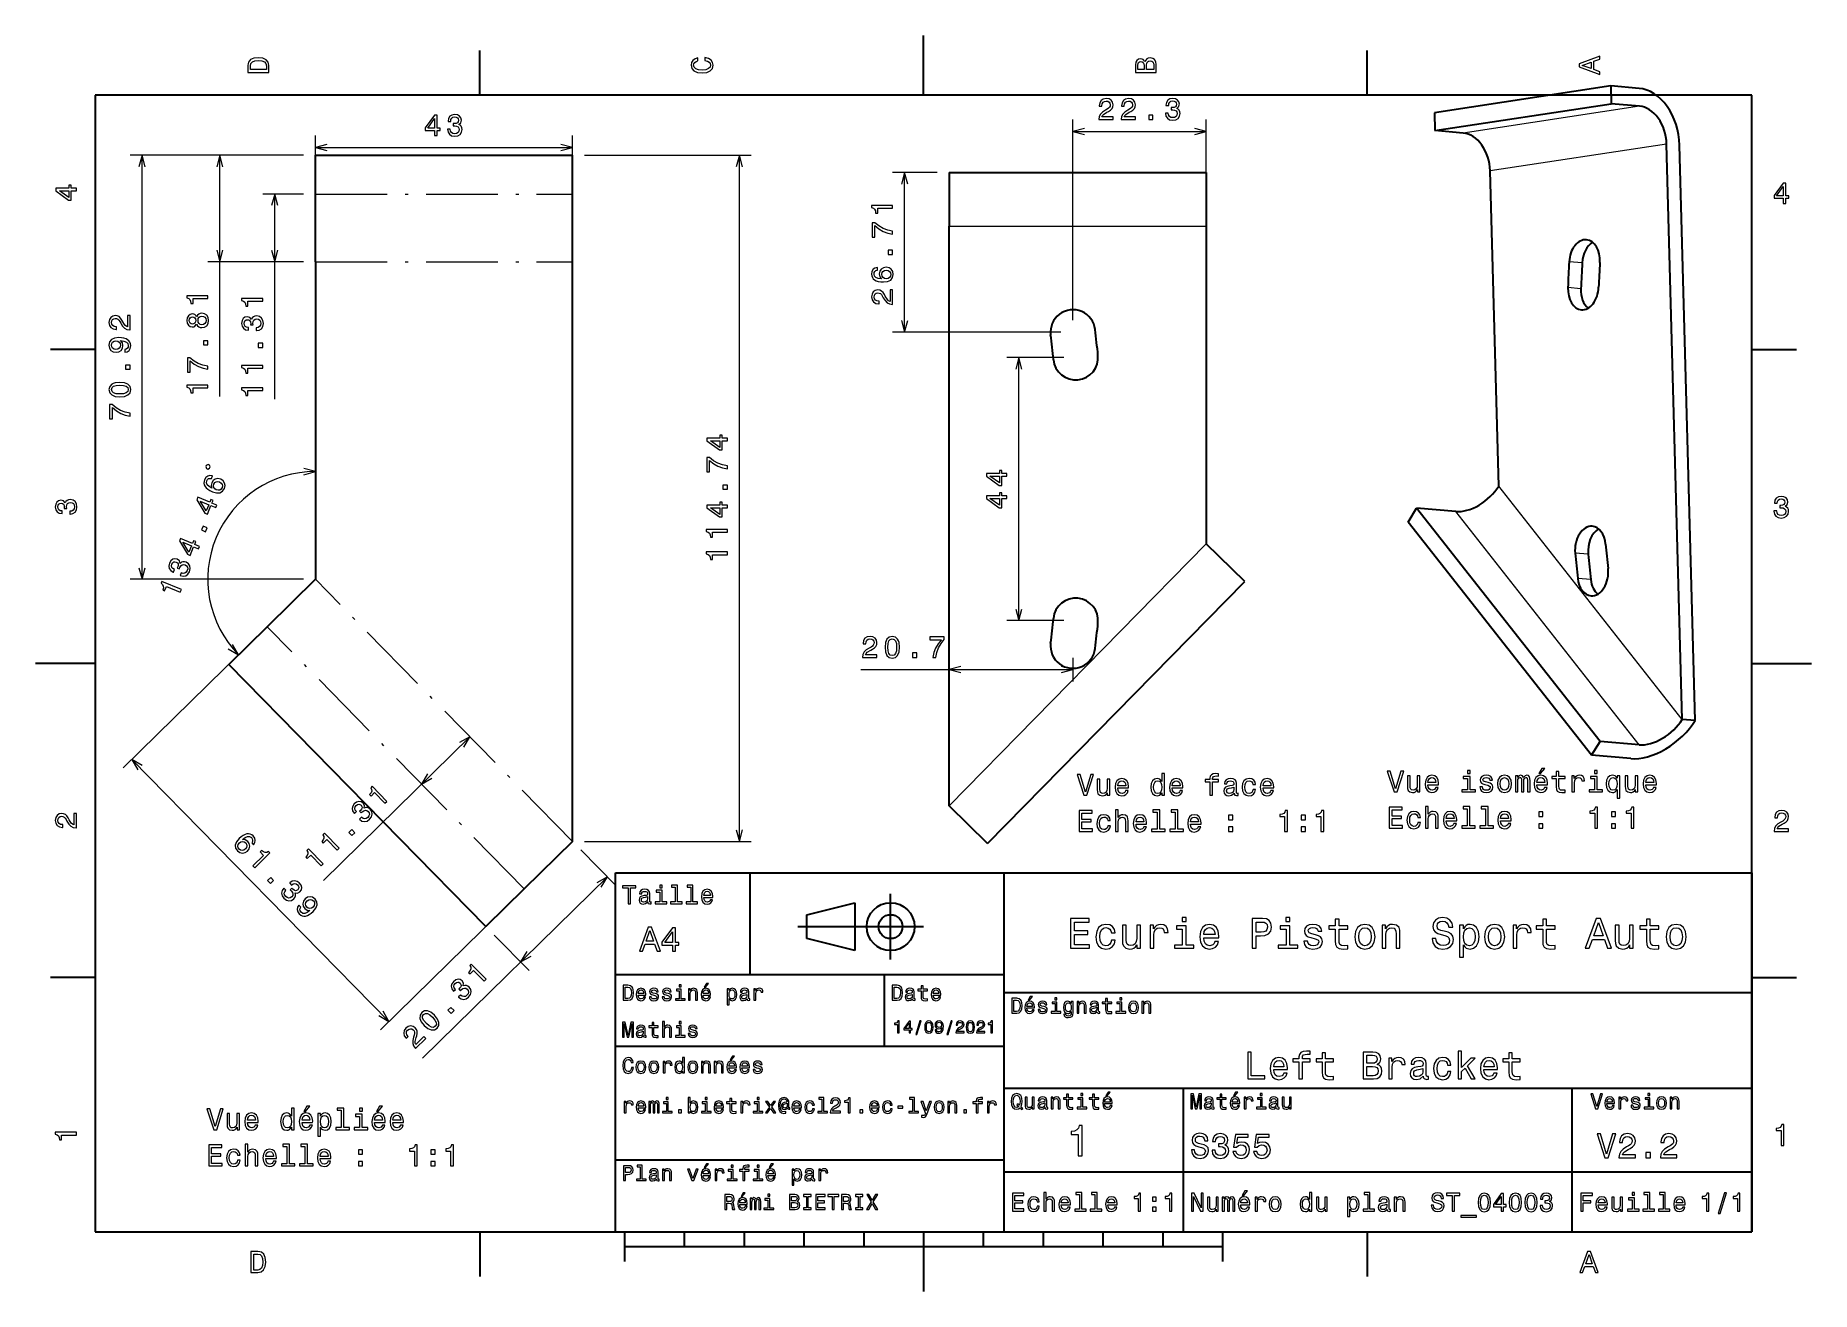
# Model space of a CAD drawing. Extents: x 0 to 297, y 0 to 210.
import ezdxf

# ---------------------------------------------------------------- set-up
doc = ezdxf.new("R2010")
doc.units = 0
doc.linetypes.add('DASHDOT', pattern=[18.5, 12, -3, 0.5, -3])

msp = doc.modelspace()

# ---------------------------------------------------------------- linework, layer by layer
at = {"color": 7, "lineweight": 35, "ltscale": 0.25}
for p, q in [((148.5, 200), (148.5, 210)), ((10, 105), (0, 105)), ((287, 105), (297, 105)), ((192, 10), (192, 20)), ((148.5, 10), (148.5, 0))]:
    msp.add_line(p, q, dxfattribs=at)
at = {"color": 7, "lineweight": 35, "ltscale": 0.1875}
for p, q in [((74.300003, 200), (74.300003, 207.5)), ((222.699997, 200), (222.699997, 207.5)), ((10, 157.5), (2.5, 157.5)), ((287, 157.5), (294.5, 157.5)), ((10, 52.5), (2.5, 52.5)), ((287, 52.5), (294.5, 52.5)), ((74.300003, 10), (74.300003, 2.5)), ((222.699997, 10), (222.699997, 2.5))]:
    msp.add_line(p, q, dxfattribs=at)
at = {"color": 7, "lineweight": 35}
for p, q in [((287, 200), (10, 200)), ((10, 200), (10, 10)), ((263.435059, 201.568542), (233.931122, 197.078705)), ((287, 10), (287, 200)), ((234.011795, 194.100876), (263.515717, 198.590714)), ((275.370422, 95.654282), (272.764221, 191.862106)), ((277.551331, 95.468765), (274.94516, 191.676605)), ((46.8041, 189.995148), (89.804108, 189.995148)), ((244.688354, 134.655197), (243.260315, 187.372269)), ((152.791046, 187.105301), (195.791046, 187.105301)), ((152.791046, 81.181168), (152.791046, 178.105301)), ((195.791046, 178.105301), (195.791046, 124.995735)), ((46.8041, 172.182983), (46.8041, 119.073425)), ((89.804108, 75.258858), (89.804108, 172.182983)), ((261.640564, 91.963089), (230.958527, 130.964005)), ((260.227966, 89.653732), (229.545914, 128.654648)), ((159.214447, 74.877197), (202.214447, 118.691765)), ((75.307114, 61.03138), (32.307114, 104.845947)), ((97, 10), (97, 70)), ((97, 70), (287, 70)), ((162, 10), (162, 70)), ((287, 70), (287, 10)), ((127.5, 61), (148.5, 61)), ((97, 53), (162, 53)), ((162, 50), (287, 50)), ((97, 41), (162, 41)), ((162, 34), (287, 34)), ((257, 10), (257, 34)), ((97, 22), (162, 22)), ((162, 20), (287, 20)), ((10, 10), (287, 10)), ((97, 10), (287, 10)), ((98.5, 7.5), (198.5, 7.5))]:
    msp.add_line(p, q, dxfattribs=at)
at = {"color": 7, "lineweight": 35, "ltscale": 0.11856}
for p, q in [((268.1604, 201.166611), (263.435059, 201.568542)), ((268.241058, 198.188782), (263.515717, 198.590714)), ((238.737122, 193.698944), (234.011795, 194.100876))]:
    msp.add_line(p, q, dxfattribs=at)
at = {"color": 7, "lineweight": 35, "ltscale": 0.074473}
for p, q in [((263.435059, 201.568542), (263.515717, 198.590714)), ((233.931122, 197.078705), (234.011795, 194.100876))]:
    msp.add_line(p, q, dxfattribs=at)
at = {"color": 7, "lineweight": 13}
for p, q in [((268.241058, 198.188782), (238.737122, 193.698944)), ((173.488403, 162.39502), (173.488403, 195.94545)), ((173.488403, 193.94545), (195.791046, 193.94545)), ((46.8041, 191.266876), (89.804108, 191.266876)), ((272.764221, 191.862106), (243.260315, 187.372269)), ((44.8041, 189.995148), (15.813324, 189.995148)), ((17.813324, 119.073425), (17.813324, 189.995148)), ((30.835213, 149.63797), (30.835213, 189.995148)), ((91.804108, 189.995148), (119.704849, 189.995148)), ((117.704849, 75.258858), (117.704849, 189.995148)), ((145.342316, 160.39502), (145.342316, 187.105301)), ((39.997482, 149.202866), (39.997482, 183.495148)), ((152.791046, 178.105301), (195.791046, 178.105301)), ((171.488403, 160.39502), (143.342316, 160.39502)), ((164.454041, 112.170105), (164.454041, 156.170105)), ((275.370422, 95.654282), (244.688354, 134.655197)), ((268.18335, 91.40657), (237.501297, 130.407486)), ((152.791046, 81.181168), (195.791046, 124.995735)), ((44.8041, 119.073425), (15.813324, 119.073425)), ((37.303078, 109.749039), (14.681046, 87.547577)), ((138.027237, 104.006882), (173.488403, 104.006882)), ((48.158142, 68.735626), (72.632881, 92.755356)), ((16.108459, 88.948456), (59.108467, 45.133888)), ((91.804108, 75.258858), (119.704849, 75.258858)), ((64.728645, 39.00219), (95.62677, 69.325882)), ((80.303078, 65.934471), (57.681046, 43.733006))]:
    msp.add_line(p, q, dxfattribs=at)
at = {"color": 7, "lineweight": 13, "ltscale": 0.477097}
for p, q in [((46.8041, 174.182983), (46.8041, 193.266876)), ((89.804108, 174.182983), (89.804108, 193.266876))]:
    msp.add_line(p, q, dxfattribs=at)
at = {"color": 7, "lineweight": 13, "ltscale": 0.396004}
msp.add_line((195.791046, 180.105301), (195.791046, 195.94545), dxfattribs=at)
at = {"color": 7, "lineweight": 13, "ltscale": 0.399222}
for p, q in [((44.8041, 189.995148), (28.835213, 189.995148)), ((44.8041, 172.182983), (28.835213, 172.182983))]:
    msp.add_line(p, q, dxfattribs=at)
at = {"color": 7, "lineweight": 35, "ltscale": 0.1625}
for p, q in [((46.8041, 183.495148), (46.8041, 189.995148)), ((89.804108, 183.495148), (89.804108, 189.995148))]:
    msp.add_line(p, q, dxfattribs=at)
at = {"color": 7, "lineweight": 13, "ltscale": 0.186218}
msp.add_line((150.791046, 187.105301), (143.342316, 187.105301), dxfattribs=at)
at = {"color": 7, "lineweight": 35, "ltscale": 0.225}
for p, q in [((152.791046, 187.105301), (152.791046, 178.105301)), ((195.791046, 187.105301), (195.791046, 178.105301)), ((202.214447, 118.691765), (195.791046, 124.995735)), ((38.730499, 111.149918), (32.307114, 104.845947)), ((159.214447, 74.877197), (152.791046, 81.181168)), ((81.730499, 67.335358), (75.307114, 61.03138))]:
    msp.add_line(p, q, dxfattribs=at)
at = {"color": 7, "lineweight": 13, "ltscale": 0.170165}
for p, q in [((44.8041, 183.495148), (37.997482, 183.495148)), ((44.8041, 172.182983), (37.997482, 172.182983))]:
    msp.add_line(p, q, dxfattribs=at)
at = {"color": 7, "lineweight": 35, "ltscale": 0.282804}
for p, q in [((46.8041, 172.182983), (46.8041, 183.495148)), ((89.804108, 172.182983), (89.804108, 183.495148)), ((46.8041, 119.073425), (38.730499, 111.149918)), ((89.804108, 75.258858), (81.730499, 67.335358))]:
    msp.add_line(p, q, dxfattribs=at)
at = {"color": 7, "linetype": 'DASHDOT', "lineweight": 13}
for p, q in [((46.8041, 183.495148), (89.804108, 183.495148)), ((46.8041, 172.182983), (89.804108, 172.182983)), ((89.804108, 75.258858), (46.8041, 119.073425)), ((81.730499, 67.335358), (38.730499, 111.149918))]:
    msp.add_line(p, q, dxfattribs=at)
at = {"color": 7, "lineweight": 13, "ltscale": 0.05472}
for p, q in [((258.653198, 171.986481), (256.47229, 172.171997)), ((258.446991, 167.67308), (256.266052, 167.858582)), ((259.650055, 123.261337), (257.469147, 123.446838)), ((260.087311, 119.045837), (257.906372, 119.231354))]:
    msp.add_line(p, q, dxfattribs=at)
at = {"color": 7, "lineweight": 13, "ltscale": 0.237387}
for p, q in [((171.949509, 156.170105), (162.454041, 156.170105)), ((171.949509, 112.170105), (162.454041, 112.170105))]:
    msp.add_line(p, q, dxfattribs=at)
at = {"color": 7, "lineweight": 35, "ltscale": 0.067678}
for p, q in [((229.545914, 128.654648), (230.958527, 130.964005)), ((260.227966, 89.653732), (261.640564, 91.963089))]:
    msp.add_line(p, q, dxfattribs=at)
at = {"color": 7, "lineweight": 35, "ltscale": 0.16416}
for p, q in [((237.501297, 130.407486), (230.958527, 130.964005)), ((266.770752, 89.097214), (260.227966, 89.653732)), ((268.18335, 91.40657), (261.640564, 91.963089))]:
    msp.add_line(p, q, dxfattribs=at)
at = {"color": 7, "lineweight": 13, "ltscale": 0.167374}
msp.add_line((37.303078, 109.749039), (32.524834, 105.059616), dxfattribs=at)
at = {"color": 7, "lineweight": 13, "ltscale": 0.098458}
msp.add_line((173.488403, 105.94519), (173.488403, 102.006882), dxfattribs=at)
at = {"color": 7, "lineweight": 35, "ltscale": 0.05472}
msp.add_line((277.551331, 95.468765), (275.370422, 95.654282), dxfattribs=at)
at = {"color": 7, "lineweight": 13, "ltscale": 0.207821}
msp.add_line((91.204987, 73.831436), (97.027657, 67.898468), dxfattribs=at)
at = {"color": 7, "lineweight": 35, "ltscale": 0.425}
msp.add_line((119.5, 53), (119.5, 70), dxfattribs=at)
at = {"color": 7, "lineweight": 35, "ltscale": 0.275}
msp.add_line((143, 55.5), (143, 66.5), dxfattribs=at)
at = {"color": 7, "lineweight": 35, "ltscale": 0.206155}
for p, q in [((129, 63), (137, 65)), ((137, 57), (129, 59))]:
    msp.add_line(p, q, dxfattribs=at)
at = {"color": 7, "lineweight": 35, "ltscale": 0.1}
msp.add_line((129, 59), (129, 63), dxfattribs=at)
at = {"color": 7, "lineweight": 35, "ltscale": 0.2}
msp.add_line((137, 65), (137, 57), dxfattribs=at)
at = {"color": 7, "lineweight": 13, "ltscale": 0.207822}
msp.add_line((76.707993, 59.603962), (82.530663, 53.67099), dxfattribs=at)
at = {"color": 7, "lineweight": 35, "ltscale": 0.3}
msp.add_line((142, 41), (142, 53), dxfattribs=at)
at = {"color": 7, "lineweight": 35, "ltscale": 0.35}
msp.add_line((192, 20), (192, 34), dxfattribs=at)
at = {"color": 7, "lineweight": 35, "ltscale": 0.125}
for p, q in [((98.5, 10), (98.5, 5)), ((198.5, 10), (198.5, 5))]:
    msp.add_line(p, q, dxfattribs=at)
at = {"color": 7, "lineweight": 35, "ltscale": 0.0625}
for p, q in [((108.5, 10), (108.5, 7.5)), ((118.5, 10), (118.5, 7.5)), ((128.5, 10), (128.5, 7.5)), ((138.5, 10), (138.5, 7.5)), ((158.5, 10), (158.5, 7.5)), ((168.5, 10), (168.5, 7.5)), ((178.5, 10), (178.5, 7.5)), ((188.5, 10), (188.5, 7.5))]:
    msp.add_line(p, q, dxfattribs=at)
at = {"color": 7, "lineweight": 13}
for points in [[(35.533215, 204.994965), (35.533215, 203.829971), (39.033215, 203.829971), (39.033215, 204.994965), (38.922264, 205.544678), (38.584366, 205.953171), (38.034657, 206.205338), (37.283215, 206.296112), (36.516644, 206.215424), (36.21405, 206.114563), (35.971977, 205.973343), (35.644165, 205.56485), (35.563473, 205.297562)], [(35.951801, 204.959656), (36.027451, 205.342941), (36.259438, 205.605194), (36.672985, 205.761536), (37.283215, 205.811966), (37.873272, 205.756485), (38.286816, 205.600143), (38.533936, 205.332855), (38.614628, 204.959656), (38.614628, 204.298996), (35.951801, 204.298996)], [(111.93206, 205.817017), (112.35569, 205.716141), (112.658287, 205.549713), (112.844887, 205.317734), (112.905403, 205.045395), (112.814629, 204.71759), (112.54229, 204.460388), (112.098488, 204.28891), (111.483215, 204.233429), (110.872986, 204.28891), (110.424141, 204.455338), (110.151802, 204.71254), (110.055984, 205.045395), (110.106415, 205.287476), (110.247627, 205.494247), (110.474571, 205.655624), (110.787247, 205.766571), (110.787247, 206.245682), (110.308144, 206.094391), (109.94503, 205.832138), (109.718086, 205.474075), (109.637398, 205.045395), (109.763474, 204.510818), (110.116501, 204.10231), (110.696472, 203.840057), (111.483215, 203.749283), (112.269958, 203.840057), (112.84993, 204.10231), (113.208, 204.510818), (113.329041, 205.045395), (113.233215, 205.51442), (112.965927, 205.892654), (112.527161, 206.159943), (111.93206, 206.301163)], [(185.542007, 205.630417), (185.249496, 205.983429), (185.052811, 206.074219), (184.81073, 206.104477), (184.432495, 206.03891), (184.160156, 205.842224), (183.993729, 205.524506), (183.933212, 205.080704), (183.933212, 203.835022), (187.433212, 203.835022), (187.433212, 205.151306), (187.36261, 205.620331), (187.155838, 205.968307), (186.828018, 206.185165), (186.384216, 206.260818), (186.08667, 206.215424), (185.839554, 206.094391), (185.65799, 205.897705)], [(185.385666, 204.984879), (185.385666, 204.298996), (184.351807, 204.298996), (184.351807, 205.025223), (184.382065, 205.297562), (184.472839, 205.489197), (184.629181, 205.605194), (184.86116, 205.645538), (185.093155, 205.600143), (185.254532, 205.479111), (185.355408, 205.272339)], [(187.014618, 205.095825), (187.014618, 204.298996), (185.809296, 204.298996), (185.809296, 205.050446), (185.844589, 205.368164), (185.9505, 205.595108), (186.132065, 205.731277), (186.394302, 205.776657), (186.671692, 205.731277), (186.863327, 205.605194), (186.979324, 205.393372)], [(261.633209, 203.466858), (261.633209, 203.930847), (260.604401, 204.298996), (260.604401, 205.695969), (261.633209, 206.064133), (261.633209, 206.538193), (258.128174, 205.257217), (258.128174, 204.742798)], [(260.17572, 204.460388), (258.632477, 205), (260.17572, 205.539627)], [(177.805145, 195.94545), (180.210754, 195.94545), (180.210754, 196.379166), (178.309464, 196.379166), (178.415375, 196.616196), (178.596924, 196.812881), (179.156723, 197.170959), (179.454285, 197.32225), (179.78714, 197.539108), (180.02417, 197.791275), (180.160339, 198.088821), (180.210754, 198.426712), (180.125031, 198.850342), (179.888, 199.183197), (179.524872, 199.39502), (179.055862, 199.470673), (178.571716, 199.384933), (178.203552, 199.147903), (177.966522, 198.769653), (177.885834, 198.27037), (177.885834, 198.199768), (178.344757, 198.199768), (178.344757, 198.240112), (178.390152, 198.583054), (178.526321, 198.83522), (178.743179, 198.996597), (179.03064, 199.052078), (179.323151, 199.001648), (179.540009, 198.875565), (179.681213, 198.678879), (179.731659, 198.431763), (179.69635, 198.199768), (179.600525, 198.003082), (179.439148, 197.831619), (179.217255, 197.680313), (178.919693, 197.518936), (178.425461, 197.206253), (178.077484, 196.873398), (177.870697, 196.46994), (177.805145, 195.960587)], [(181.541168, 195.94545), (183.946777, 195.94545), (183.946777, 196.379166), (182.045486, 196.379166), (182.151398, 196.616196), (182.332947, 196.812881), (182.892746, 197.170959), (183.190308, 197.32225), (183.523163, 197.539108), (183.760193, 197.791275), (183.896362, 198.088821), (183.946777, 198.426712), (183.861053, 198.850342), (183.624023, 199.183197), (183.260895, 199.39502), (182.791885, 199.470673), (182.307739, 199.384933), (181.939575, 199.147903), (181.702545, 198.769653), (181.621857, 198.27037), (181.621857, 198.199768), (182.08078, 198.199768), (182.08078, 198.240112), (182.126175, 198.583054), (182.262344, 198.83522), (182.479202, 198.996597), (182.766663, 199.052078), (183.059174, 199.001648), (183.276031, 198.875565), (183.417236, 198.678879), (183.467682, 198.431763), (183.432373, 198.199768), (183.336548, 198.003082), (183.175171, 197.831619), (182.953278, 197.680313), (182.655716, 197.518936), (182.161484, 197.206253), (181.813507, 196.873398), (181.60672, 196.46994), (181.541168, 195.960587)], [(188.97287, 197.044876), (188.97287, 197.009567), (189.053558, 196.525421), (189.290588, 196.162308), (189.663788, 195.930313), (190.15802, 195.844589), (190.682526, 195.930313), (191.075897, 196.152222), (191.328049, 196.505249), (191.418823, 196.959137), (191.378479, 197.256683), (191.267532, 197.498764), (191.085968, 197.685364), (190.843903, 197.821533), (191.171722, 198.093872), (191.287704, 198.527588), (191.212067, 198.920959), (190.995209, 199.218506), (190.642181, 199.405106), (190.15802, 199.470673), (189.704132, 199.389969), (189.35614, 199.168076), (189.129211, 198.815048), (189.053558, 198.346024), (189.053558, 198.31073), (189.502411, 198.31073), (189.542755, 198.633484), (189.673874, 198.865479), (189.885681, 199.006683), (190.183228, 199.057129), (190.445496, 199.016769), (190.637131, 198.910873), (190.753113, 198.739395), (190.798523, 198.507416), (190.753113, 198.260284), (190.63208, 198.093872), (190.420273, 197.992996), (190.132813, 197.962738), (189.936127, 197.967789), (189.936127, 197.569366), (190.183228, 197.579453), (190.500961, 197.534073), (190.737991, 197.413025), (190.879211, 197.216339), (190.929626, 196.959137), (190.874161, 196.666626), (190.727905, 196.449768), (190.495911, 196.313599), (190.188293, 196.268219), (189.87056, 196.318649), (189.63858, 196.46994), (189.49231, 196.712021), (189.436844, 197.044876)], [(66.713463, 193.266876), (67.167358, 193.266876), (67.167358, 194.134308), (67.666634, 194.134308), (67.666634, 194.537766), (67.167358, 194.537766), (67.167358, 196.691223), (66.70842, 196.691223), (65.175278, 194.57811), (65.175278, 194.134308), (66.713463, 194.134308)], [(65.598915, 194.537766), (66.713463, 196.106216), (66.713463, 194.537766)], [(68.901215, 194.366302), (68.901215, 194.330994), (68.981911, 193.846848), (69.218941, 193.483734), (69.59214, 193.25174), (70.086372, 193.166016), (70.61087, 193.25174), (71.004242, 193.473648), (71.256401, 193.826675), (71.347183, 194.280563), (71.306839, 194.57811), (71.195885, 194.82019), (71.014328, 195.00679), (70.772255, 195.14296), (71.100067, 195.415298), (71.216057, 195.849014), (71.140411, 196.242386), (70.923553, 196.539932), (70.570526, 196.726532), (70.086372, 196.792099), (69.632484, 196.711395), (69.2845, 196.489502), (69.057556, 196.136475), (68.981911, 195.66745), (68.981911, 195.632156), (69.430756, 195.632156), (69.4711, 195.95491), (69.602226, 196.186905), (69.814041, 196.32811), (70.111588, 196.378555), (70.37384, 196.338196), (70.565483, 196.2323), (70.681473, 196.060822), (70.726868, 195.828842), (70.681473, 195.581711), (70.56044, 195.415298), (70.348625, 195.314423), (70.061157, 195.284164), (69.864471, 195.289215), (69.864471, 194.890793), (70.111588, 194.900879), (70.429314, 194.855499), (70.666344, 194.734451), (70.807556, 194.537766), (70.857986, 194.280563), (70.802513, 193.988052), (70.656258, 193.771194), (70.424271, 193.635025), (70.116638, 193.589645), (69.798912, 193.640076), (69.566925, 193.791367), (69.42067, 194.033447), (69.365196, 194.366302)], [(186.15976, 195.94545), (186.855713, 195.94545), (186.855713, 196.696884), (186.15976, 196.696884)], [(6.833213, 184.02739), (6.833213, 184.481277), (5.965778, 184.481277), (5.965778, 184.98056), (5.56232, 184.98056), (5.56232, 184.481277), (3.408862, 184.481277), (3.408862, 184.022339), (5.521974, 182.489197), (5.965778, 182.489197), (5.965778, 184.02739)], [(292.277374, 181.916794), (292.731262, 181.916794), (292.731262, 182.784225), (293.23056, 182.784225), (293.23056, 183.187683), (292.731262, 183.187683), (292.731262, 185.341141), (292.272339, 185.341141), (290.739197, 183.228027), (290.739197, 182.784225), (292.277374, 182.784225)], [(291.162842, 183.187683), (292.277374, 184.756134), (292.277374, 183.187683)], [(5.56232, 182.912827), (3.993876, 184.02739), (5.56232, 184.02739)], [(143.342316, 181.131439), (143.342316, 181.590378), (139.817108, 181.590378), (139.817108, 181.247437), (140.124741, 181.156662), (140.331512, 180.975098), (140.452545, 180.697723), (140.492889, 180.314438), (140.850967, 180.314438), (140.850967, 181.131439)], [(143.342316, 176.785187), (143.342316, 177.294556), (142.510193, 177.460983), (141.733521, 177.753494), (141.012344, 178.167038), (140.336548, 178.706665), (139.917969, 178.706665), (139.917969, 176.306076), (140.376892, 176.306076), (140.376892, 178.222504), (141.057739, 177.667755), (141.768829, 177.249161), (142.525314, 176.956665)], [(143.342316, 173.402191), (143.342316, 174.09816), (142.590881, 174.09816), (142.590881, 173.402191)], [(140.7854, 171.224533), (140.376892, 171.128708), (140.07431, 170.906799), (139.88266, 170.563858), (139.817108, 170.120056), (139.852402, 169.82251), (139.948227, 169.565308), (140.104568, 169.338364), (140.326477, 169.146713), (140.603851, 168.995422), (140.941742, 168.88446), (141.340149, 168.813858), (141.789001, 168.793686), (142.505142, 168.874374), (143.024597, 169.121506), (143.33728, 169.519913), (143.443176, 170.06459), (143.352402, 170.553772), (143.115372, 170.926971), (142.742172, 171.169052), (142.268112, 171.254791), (141.789001, 171.169052), (141.420853, 170.937057), (141.188858, 170.578995), (141.10817, 170.135193), (141.20903, 169.656082), (141.49649, 169.298019), (140.941742, 169.373657), (140.543335, 169.535049), (140.306305, 169.782166), (140.225601, 170.125107), (140.265945, 170.377258), (140.371857, 170.568909), (140.54837, 170.694992), (140.7854, 170.760544)], [(142.273163, 170.765594), (142.590881, 170.710114), (142.832947, 170.568909), (142.994339, 170.341965), (143.044769, 170.05954), (142.994339, 169.761993), (142.837997, 169.535049), (142.595917, 169.388794), (142.278198, 169.343399), (141.965515, 169.393829), (141.728485, 169.535049), (141.577194, 169.767029), (141.521713, 170.079712), (141.577194, 170.352051), (141.72345, 170.568909), (141.96048, 170.710114)], [(28.835213, 166.009293), (28.835213, 166.468231), (25.309998, 166.468231), (25.309998, 166.12529), (25.61763, 166.034515), (25.824409, 165.852951), (25.945442, 165.575577), (25.985786, 165.192291), (26.343857, 165.192291), (26.343857, 166.009293)], [(143.342316, 165.047577), (143.342316, 167.453201), (142.9086, 167.453201), (142.9086, 165.55191), (142.67157, 165.657806), (142.474884, 165.839371), (142.116821, 166.39917), (141.965515, 166.696716), (141.748657, 167.029572), (141.49649, 167.266602), (141.198944, 167.402771), (140.861053, 167.453201), (140.437424, 167.367462), (140.104568, 167.130432), (139.892761, 166.767319), (139.817108, 166.298294), (139.902832, 165.814148), (140.139862, 165.445999), (140.518112, 165.208969), (141.017395, 165.128265), (141.087997, 165.128265), (141.087997, 165.587204), (141.047653, 165.587204), (140.704712, 165.632599), (140.452545, 165.768768), (140.291168, 165.985626), (140.235687, 166.273087), (140.286133, 166.565598), (140.412201, 166.782455), (140.608887, 166.92366), (140.856003, 166.974091), (141.087997, 166.938797), (141.284683, 166.842972), (141.456146, 166.68158), (141.607452, 166.459686), (141.768829, 166.16214), (142.081512, 165.667892), (142.414368, 165.319916), (142.817825, 165.113144), (143.327194, 165.047577)], [(26.949043, 161.738693), (27.090256, 161.481491), (27.286942, 161.304977), (27.534058, 161.194016), (27.831612, 161.158722), (28.280457, 161.23941), (28.628441, 161.471405), (28.850342, 161.84964), (28.936081, 162.364044), (28.850342, 162.873413), (28.628441, 163.251663), (28.280457, 163.483643), (27.831612, 163.569382), (27.534058, 163.529037), (27.286942, 163.423126), (27.090256, 163.241577), (26.949043, 162.98941), (26.828011, 163.191147), (26.661583, 163.332352), (26.459854, 163.418091), (26.212738, 163.448349), (25.854668, 163.367645), (25.5672, 163.155838), (25.3806, 162.812897), (25.309998, 162.364044), (25.3806, 161.910156), (25.5672, 161.567215), (25.854668, 161.350357), (26.212738, 161.274719), (26.459854, 161.299927), (26.661583, 161.385666)], [(37.997482, 165.574203), (37.997482, 166.033142), (34.472267, 166.033142), (34.472267, 165.690201), (34.7799, 165.599426), (34.986679, 165.417862), (35.107712, 165.140488), (35.148056, 164.757202), (35.506126, 164.757202), (35.506126, 165.574203)], [(15.813324, 160.775787), (15.813324, 163.181412), (15.379608, 163.181412), (15.379608, 161.280121), (15.142578, 161.386017), (14.945892, 161.567581), (14.587814, 162.12738), (14.436523, 162.424927), (14.219666, 162.757782), (13.967499, 162.994812), (13.669952, 163.130981), (13.332062, 163.181412), (12.908432, 163.095673), (12.575577, 162.858643), (12.363754, 162.495529), (12.288101, 162.026505), (12.37384, 161.542358), (12.61087, 161.17421), (12.98912, 160.93718), (13.488403, 160.856476), (13.559006, 160.856476), (13.559006, 161.315414), (13.518661, 161.315414), (13.17572, 161.360809), (12.923553, 161.496979), (12.762177, 161.713837), (12.706696, 162.001297), (12.757126, 162.293808), (12.883209, 162.510666), (13.079895, 162.651871), (13.327011, 162.702301), (13.559006, 162.667007), (13.755692, 162.571182), (13.927155, 162.40979), (14.078461, 162.187897), (14.239838, 161.89035), (14.552521, 161.396103), (14.885376, 161.048126), (15.288834, 160.841354), (15.798187, 160.775787)], [(26.253082, 161.753815), (26.031181, 161.794159), (25.859711, 161.915207), (25.753799, 162.106842), (25.713455, 162.364044), (25.753799, 162.616211), (25.859711, 162.807861), (26.031181, 162.928894), (26.253082, 162.974274), (26.480026, 162.928894), (26.65654, 162.807861), (26.77253, 162.616211), (26.807838, 162.364044), (26.767487, 162.106842), (26.65654, 161.915207), (26.480026, 161.794159)], [(27.821526, 161.642868), (27.55423, 161.688263), (27.352501, 161.834518), (27.221382, 162.061462), (27.175987, 162.364044), (27.221382, 162.661606), (27.352501, 162.88855), (27.55423, 163.034805), (27.821526, 163.085236), (28.108986, 163.034805), (28.325844, 162.88855), (28.467056, 162.661606), (28.512444, 162.364044), (28.467056, 162.061462), (28.325844, 161.834518), (28.108986, 161.688263)], [(36.898056, 160.658066), (36.933365, 160.658066), (37.417511, 160.738754), (37.780624, 160.975784), (38.012611, 161.348984), (38.098351, 161.843231), (38.012611, 162.367722), (37.79071, 162.761093), (37.437683, 163.01326), (36.983795, 163.104034), (36.686241, 163.06369), (36.444168, 162.952744), (36.257568, 162.771179), (36.121399, 162.529099), (35.849068, 162.856918), (35.415352, 162.972916), (35.02198, 162.897263), (34.724426, 162.680405), (34.537827, 162.327377), (34.472267, 161.843231), (34.552956, 161.389343), (34.774857, 161.041351), (35.127884, 160.814407), (35.596909, 160.738754), (35.63221, 160.738754), (35.63221, 161.187607), (35.309441, 161.227951), (35.077454, 161.35907), (34.936241, 161.570892), (34.885811, 161.868439), (34.926155, 162.130692), (35.032066, 162.322327), (35.203537, 162.438324), (35.435524, 162.483719), (35.68264, 162.438324), (35.849068, 162.317291), (35.949928, 162.105469), (35.980194, 161.818008), (35.975151, 161.621323), (36.373566, 161.621323), (36.36348, 161.868439), (36.408867, 162.186172), (36.5299, 162.423203), (36.726585, 162.564407), (36.983795, 162.614838), (37.276299, 162.559372), (37.493156, 162.413116), (37.629326, 162.181122), (37.674713, 161.873489), (37.624283, 161.555756), (37.472984, 161.323776), (37.230911, 161.177521), (36.898056, 161.12204)], [(14.945892, 157.059937), (15.344299, 157.13559), (15.651947, 157.352448), (15.843582, 157.695389), (15.914185, 158.149277), (15.878891, 158.446823), (15.788101, 158.714127), (15.631775, 158.941071), (15.409866, 159.132706), (15.132492, 159.284012), (14.789551, 159.394958), (14.396179, 159.46051), (13.942291, 159.485733), (13.231186, 159.399994), (12.711746, 159.152878), (12.399063, 158.759506), (12.288101, 158.219879), (12.378891, 157.725647), (12.620956, 157.352448), (12.994156, 157.110367), (13.463181, 157.029678), (13.947327, 157.110367), (14.315491, 157.347412), (14.54747, 157.700424), (14.623123, 158.149277), (14.527298, 158.623337), (14.234787, 158.981415), (14.794586, 158.900726), (15.193008, 158.739334), (15.430038, 158.492218), (15.505692, 158.154327), (15.470383, 157.892075), (15.359436, 157.700424), (15.182922, 157.574356), (14.945892, 157.523911)], [(13.45813, 157.518875), (13.145462, 157.569305), (12.898346, 157.71051), (12.742004, 157.932419), (12.686523, 158.219879), (12.742004, 158.517441), (12.898346, 158.744385), (13.140411, 158.88559), (13.453094, 158.941071), (13.770813, 158.88559), (14.007843, 158.744385), (14.154099, 158.51239), (14.204529, 158.204758), (14.154099, 157.927383), (14.007843, 157.71051), (13.775864, 157.569305)], [(28.835213, 158.280045), (28.835213, 158.976013), (28.083771, 158.976013), (28.083771, 158.280045)], [(37.997482, 157.844955), (37.997482, 158.540924), (37.24604, 158.540924), (37.24604, 157.844955)], [(15.813324, 154.18631), (15.813324, 154.882278), (15.06189, 154.882278), (15.06189, 154.18631)], [(28.835213, 154.190994), (28.835213, 154.700363), (28.003082, 154.866791), (27.226425, 155.159302), (26.505241, 155.572845), (25.829453, 156.112473), (25.410858, 156.112473), (25.410858, 153.711884), (25.869797, 153.711884), (25.869797, 155.628311), (26.550629, 155.073563), (27.261726, 154.654968), (28.018211, 154.362473)], [(37.997482, 154.366135), (37.997482, 154.825073), (34.472267, 154.825073), (34.472267, 154.482132), (34.7799, 154.391357), (34.986679, 154.209793), (35.107712, 153.932419), (35.148056, 153.549133), (35.506126, 153.549133), (35.506126, 154.366135)], [(14.103668, 149.582855), (14.895462, 149.658493), (15.460297, 149.895538), (15.803238, 150.273773), (15.914185, 150.798264), (15.803238, 151.317719), (15.460297, 151.695969), (14.895462, 151.927948), (14.103668, 152.008652), (13.316925, 151.927948), (13.004242, 151.832138), (12.74704, 151.695969), (12.404099, 151.317719), (12.288101, 150.798264), (12.404099, 150.273773), (12.75209, 149.895538), (13.316925, 149.658493)], [(14.103668, 150.067001), (13.493439, 150.107346), (13.054672, 150.233429), (12.79747, 150.460373), (12.706696, 150.798264), (12.79747, 151.131119), (13.054672, 151.358063), (13.493439, 151.484146), (14.103668, 151.52449), (14.718948, 151.484146), (15.1577, 151.358063), (15.414902, 151.131119), (15.500641, 150.798264), (15.414902, 150.460373), (15.1577, 150.233429), (14.718948, 150.107346)], [(28.835213, 151.065201), (28.835213, 151.524139), (25.309998, 151.524139), (25.309998, 151.181198), (25.61763, 151.090424), (25.824409, 150.908859), (25.945442, 150.631485), (25.985786, 150.248199), (26.343857, 150.248199), (26.343857, 151.065201)], [(37.997482, 150.630112), (37.997482, 151.08905), (34.472267, 151.08905), (34.472267, 150.746109), (34.7799, 150.655334), (34.986679, 150.47377), (35.107712, 150.196396), (35.148056, 149.81311), (35.506126, 149.81311), (35.506126, 150.630112)], [(15.813324, 146.361237), (15.813324, 146.870605), (14.981186, 147.037033), (14.204529, 147.329544), (13.483353, 147.743088), (12.807556, 148.282715), (12.388977, 148.282715), (12.388977, 145.882126), (12.8479, 145.882126), (12.8479, 147.798553), (13.528748, 147.243805), (14.239838, 146.825211), (14.996323, 146.532715)], [(115.704849, 142.244446), (115.704849, 142.698334), (114.837418, 142.698334), (114.837418, 143.197617), (114.43396, 143.197617), (114.43396, 142.698334), (112.280502, 142.698334), (112.280502, 142.239395), (114.393616, 140.706253), (114.837418, 140.706253), (114.837418, 142.244446)], [(114.43396, 141.129883), (112.865517, 142.244446), (114.43396, 142.244446)], [(29.105278, 137.64505), (29.19558, 137.860199), (29.070732, 138.165665), (28.855583, 138.255966), (28.550125, 138.131119), (28.459824, 137.91597), (28.584671, 137.610504), (28.79982, 137.520203)], [(115.704849, 137.530029), (115.704849, 138.039398), (114.872719, 138.205826), (114.096062, 138.498322), (113.374878, 138.911865), (112.699089, 139.451492), (112.280502, 139.451492), (112.280502, 137.050919), (112.739433, 137.050919), (112.739433, 138.967346), (113.420273, 138.412598), (114.131363, 137.994003), (114.887848, 137.701492)], [(162.454041, 136.315491), (162.454041, 136.769379), (161.586609, 136.769379), (161.586609, 137.268661), (161.183136, 137.268661), (161.183136, 136.769379), (159.029694, 136.769379), (159.029694, 136.31044), (161.142792, 134.777298), (161.586609, 134.777298), (161.586609, 136.315491)], [(29.584908, 136.350952), (29.17115, 136.4207), (28.806259, 136.333191), (28.496826, 136.091156), (28.264618, 135.707306), (28.182014, 135.419281), (28.17083, 135.145035), (28.22715, 134.875259), (28.357597, 134.612671), (28.554802, 134.365814), (28.823433, 134.132751), (29.163475, 133.913452), (29.569534, 133.721146), (30.261093, 133.518387), (30.835709, 133.545212), (31.278214, 133.791565), (31.586662, 134.252808), (31.692284, 134.739014), (31.618156, 135.174866), (31.367722, 135.542511), (30.963783, 135.805038), (30.488831, 135.911392), (30.059586, 135.839966), (29.707092, 135.599579), (29.46093, 135.221588), (29.368515, 134.740784), (29.495003, 134.299362), (29.012756, 134.583817), (28.70784, 134.88681), (28.584923, 135.206406), (28.643242, 135.553864), (28.77803, 135.770752), (28.949852, 135.906479), (29.161407, 135.954422), (29.405342, 135.923141)], [(30.779106, 135.352005), (31.050606, 135.177887), (31.219162, 134.953995), (31.280144, 134.682281), (31.217346, 134.402344), (31.055687, 134.147507), (30.8237, 133.998749), (30.543884, 133.957581), (30.233353, 134.038696), (29.964554, 134.206207), (29.800644, 134.428146), (29.750923, 134.700607), (29.820778, 135.010391), (29.977333, 135.240036), (30.196114, 135.383392), (30.469322, 135.42186)], [(115.704849, 134.147034), (115.704849, 134.843002), (114.953415, 134.843002), (114.953415, 134.147034)], [(161.183136, 135.200943), (159.6147, 136.315491), (161.183136, 136.315491)], [(5.73379, 129.979111), (5.769093, 129.979111), (6.253242, 130.059799), (6.616354, 130.296829), (6.848343, 130.670029), (6.934078, 131.164276), (6.848343, 131.688766), (6.626441, 132.082138), (6.273415, 132.334305), (5.819525, 132.425079), (5.521974, 132.384735), (5.279899, 132.273788), (5.0933, 132.092224), (4.957133, 131.850143), (4.684798, 132.177963), (4.251081, 132.293961), (3.857709, 132.218307), (3.560158, 132.00145), (3.373559, 131.648422), (3.307997, 131.164276), (3.388689, 130.710388), (3.610591, 130.362396), (3.963617, 130.135452), (4.432637, 130.059799), (4.46794, 130.059799), (4.46794, 130.508652), (4.145173, 130.548996), (3.913184, 130.680115), (3.771974, 130.891937), (3.721542, 131.189484), (3.761888, 131.451736), (3.867795, 131.643372), (4.039265, 131.759369), (4.271254, 131.804764), (4.518372, 131.759369), (4.684798, 131.638336), (4.785663, 131.426514), (4.815922, 131.139053), (4.810879, 130.942368), (5.209294, 130.942368), (5.199208, 131.189484), (5.244596, 131.507217), (5.365634, 131.744247), (5.56232, 131.885452), (5.819525, 131.935883), (6.112032, 131.880417), (6.328891, 131.734161), (6.465058, 131.502167), (6.510447, 131.194534), (6.460014, 130.876801), (6.308718, 130.644821), (6.066643, 130.498566), (5.73379, 130.443085)], [(30.135597, 131.056213), (30.311256, 131.474731), (29.511421, 131.81044), (29.704651, 132.270813), (29.332626, 132.426956), (29.139404, 131.966583), (27.153755, 132.800003), (26.976143, 132.376831), (28.331238, 130.145355), (28.740463, 129.973602), (29.335754, 131.391922)], [(28.532394, 130.52037), (27.517517, 132.155075), (28.963737, 131.548065)], [(115.704849, 131.036362), (115.704849, 131.490265), (114.837418, 131.490265), (114.837418, 131.989532), (114.43396, 131.989532), (114.43396, 131.490265), (112.280502, 131.490265), (112.280502, 131.031326), (114.393616, 129.498184), (114.837418, 129.498184), (114.837418, 131.036362)], [(114.43396, 129.921814), (112.865517, 131.036362), (114.43396, 131.036362)], [(162.454041, 132.579468), (162.454041, 133.033356), (161.586609, 133.033356), (161.586609, 133.532639), (161.183136, 133.532639), (161.183136, 133.033356), (159.029694, 133.033356), (159.029694, 132.574417), (161.142792, 131.041275), (161.586609, 131.041275), (161.586609, 132.579468)], [(161.183136, 131.46492), (159.6147, 132.579468), (161.183136, 132.579468)], [(290.729126, 130.51622), (290.729126, 130.480911), (290.809814, 129.996765), (291.046844, 129.633652), (291.420044, 129.401657), (291.914276, 129.315933), (292.438782, 129.401657), (292.832153, 129.623566), (293.08429, 129.976593), (293.175079, 130.430481), (293.134735, 130.728027), (293.023773, 130.970108), (292.842224, 131.156708), (292.600159, 131.292877), (292.927948, 131.565216), (293.043945, 131.998932), (292.968292, 132.392303), (292.751434, 132.68985), (292.398407, 132.87645), (291.914276, 132.942017), (291.460388, 132.861313), (291.112396, 132.63942), (290.885468, 132.286392), (290.809814, 131.817368), (290.809814, 131.782074), (291.258636, 131.782074), (291.299011, 132.104828), (291.430115, 132.336823), (291.641937, 132.478027), (291.939484, 132.528473), (292.201721, 132.488113), (292.393372, 132.382217), (292.509369, 132.210739), (292.554749, 131.97876), (292.509369, 131.731628), (292.388336, 131.565216), (292.176514, 131.46434), (291.889069, 131.434082), (291.692383, 131.439133), (291.692383, 131.04071), (291.939484, 131.050797), (292.257202, 131.005417), (292.494232, 130.884369), (292.635468, 130.687683), (292.685883, 130.430481), (292.630402, 130.13797), (292.484161, 129.921112), (292.252167, 129.784943), (291.944519, 129.739563), (291.626801, 129.789993), (291.394806, 129.941284), (291.248566, 130.183365), (291.193085, 130.51622)], [(28.447685, 127.034683), (28.717033, 127.676422), (28.024147, 127.967239), (27.754799, 127.325516)], [(27.243813, 124.166428), (27.419472, 124.584946), (26.619637, 124.920654), (26.812866, 125.381027), (26.440842, 125.53717), (26.24762, 125.076797), (24.261971, 125.910217), (24.084358, 125.487045), (25.439453, 123.255569), (25.848679, 123.083817), (26.44397, 124.502136)], [(25.64061, 123.630585), (24.625732, 125.265289), (26.071953, 124.658279)], [(115.704849, 126.93219), (115.704849, 127.391129), (112.179642, 127.391129), (112.179642, 127.048187), (112.487274, 126.957397), (112.694046, 126.775848), (112.815079, 126.498474), (112.855431, 126.115189), (113.213501, 126.115189), (113.213501, 126.93219)], [(24.184967, 119.719406), (24.217522, 119.705734), (24.695168, 119.592773), (25.121719, 119.670807), (25.480064, 119.92514), (25.750397, 120.347687), (25.874329, 120.864487), (25.82196, 121.31308), (25.594032, 121.68222), (25.210648, 121.941589), (24.92067, 122.019547), (24.654518, 122.010925), (24.412193, 121.915726), (24.192947, 121.745209), (24.068703, 122.152878), (23.713676, 122.427689), (23.321678, 122.510178), (22.963387, 122.425369), (22.654709, 122.172073), (22.406883, 121.751022), (22.305626, 121.30127), (22.375557, 120.894531), (22.613243, 120.548645), (23.016441, 120.297379), (23.048988, 120.283707), (23.222702, 120.697586), (22.940697, 120.859695), (22.777534, 121.070389), (22.729301, 121.320343), (22.797958, 121.614227), (22.936653, 121.840424), (23.108475, 121.976151), (23.311478, 122.016739), (23.542953, 121.968811), (23.75325, 121.831314), (23.859863, 121.655304), (23.870888, 121.420959), (23.787537, 121.14418), (23.706772, 120.964783), (24.074135, 120.810593), (24.160477, 121.042343), (24.325294, 121.317749), (24.528633, 121.489471), (24.764641, 121.543549), (25.021317, 121.490509), (25.269562, 121.326157), (25.412918, 121.107376), (25.448692, 120.840759), (25.37149, 120.539536), (25.202019, 120.266083), (24.972733, 120.110733), (24.692917, 120.069565), (24.364532, 120.147232)], [(115.704849, 123.196167), (115.704849, 123.655106), (112.179642, 123.655106), (112.179642, 123.312164), (112.487274, 123.221375), (112.694046, 123.039825), (112.815079, 122.762451), (112.855431, 122.379166), (113.213501, 122.379166), (113.213501, 123.196167)], [(24.209549, 116.93718), (24.387161, 117.360352), (21.13665, 118.724655), (21.003929, 118.408432), (21.252457, 118.205673), (21.372856, 117.958237), (21.377113, 117.65564), (21.265976, 117.286606), (21.596146, 117.148026), (21.912331, 117.901367)], [(138.314697, 106.006882), (140.720322, 106.006882), (140.720322, 106.440598), (138.819016, 106.440598), (138.924927, 106.677628), (139.106476, 106.874313), (139.66629, 107.232384), (139.963837, 107.383682), (140.296692, 107.60054), (140.533722, 107.852699), (140.669891, 108.150253), (140.720322, 108.488152), (140.634583, 108.911781), (140.397552, 109.244637), (140.034439, 109.456451), (139.565414, 109.532097), (139.081268, 109.446365), (138.713104, 109.209328), (138.476074, 108.831093), (138.395386, 108.33181), (138.395386, 108.261208), (138.854324, 108.261208), (138.854324, 108.301552), (138.899719, 108.644493), (139.035873, 108.896652), (139.252747, 109.058037), (139.540207, 109.11351), (139.832703, 109.06308), (140.049561, 108.936996), (140.190781, 108.740311), (140.241211, 108.493195), (140.205902, 108.261208), (140.110077, 108.064522), (139.9487, 107.893051), (139.726807, 107.741753), (139.429245, 107.580368), (138.935013, 107.267685), (138.587036, 106.934837), (138.380264, 106.53138), (138.314697, 106.022011)], [(142.065857, 107.716537), (142.141495, 106.924751), (142.378525, 106.359909), (142.756775, 106.016968), (143.281265, 105.906013), (143.80072, 106.016968), (144.178955, 106.359909), (144.41095, 106.924751), (144.491638, 107.716537), (144.41095, 108.503281), (144.315125, 108.815956), (144.178955, 109.073166), (143.80072, 109.416107), (143.281265, 109.532097), (142.756775, 109.416107), (142.378525, 109.068123), (142.141495, 108.503281)], [(142.550003, 107.716537), (142.590347, 108.326767), (142.716431, 108.765526), (142.943375, 109.022736), (143.281265, 109.11351), (143.61412, 109.022736), (143.841064, 108.765526), (143.967148, 108.326767), (144.007492, 107.716537), (143.967148, 107.101265), (143.841064, 106.662498), (143.61412, 106.405296), (143.281265, 106.319565), (142.943375, 106.405296), (142.716431, 106.662498), (142.590347, 107.101265)], [(150.052307, 106.006882), (150.561676, 106.006882), (150.728088, 106.839012), (151.020599, 107.615669), (151.434143, 108.336853), (151.97377, 109.012642), (151.97377, 109.431236), (149.573196, 109.431236), (149.573196, 108.972298), (151.489624, 108.972298), (150.934875, 108.291466), (150.516281, 107.580368), (150.22377, 106.823883)], [(146.669312, 106.006882), (147.365265, 106.006882), (147.365265, 106.758324), (146.669312, 106.758324)], [(176.463089, 86.468056), (175.585556, 83.487511), (174.682831, 86.468056), (174.20372, 86.468056), (175.333405, 82.963013), (175.837723, 82.963013), (176.942184, 86.468056)], [(188.349976, 83.381599), (188.349976, 82.963013), (188.793777, 82.963013), (188.793777, 86.584053), (188.355011, 86.584053), (188.355011, 85.257683), (188.01712, 85.640968), (187.810349, 85.731743), (187.573318, 85.767044), (187.144638, 85.666183), (186.811783, 85.383759), (186.594925, 84.929871), (186.519287, 84.319641), (186.594925, 83.709412), (186.811783, 83.250473), (187.144638, 82.963013), (187.573318, 82.867195), (187.810349, 82.902496), (188.022156, 82.993271)], [(196.409058, 85.202209), (196.409058, 82.963013), (196.852859, 82.963013), (196.852859, 85.202209), (197.861496, 85.202209), (197.861496, 85.580444), (196.852859, 85.580444), (196.852859, 85.746872), (196.888153, 85.948601), (197.00415, 86.08477), (197.200836, 86.165459), (197.483261, 86.195724), (197.861496, 86.175552), (197.861496, 86.558838), (197.382385, 86.584053), (196.948669, 86.538658), (196.646088, 86.402496), (196.464523, 86.165459), (196.409058, 85.827568), (196.409058, 85.580444), (195.597092, 85.580444), (195.597092, 85.202209)], [(228.326553, 87.01963), (227.44902, 84.039085), (226.546295, 87.01963), (226.067184, 87.01963), (227.196869, 83.514587), (227.701187, 83.514587), (228.805649, 87.01963)], [(231.528992, 86.222801), (231.08519, 86.222801), (231.08519, 84.659401), (231.03476, 84.296288), (230.888504, 84.034042), (230.66156, 83.872658), (230.364014, 83.822227), (230.126984, 83.862572), (229.975677, 83.983604), (229.889954, 84.190376), (229.869781, 84.482887), (229.869781, 86.222801), (229.425964, 86.222801), (229.425964, 84.442543), (229.441101, 84.084473), (229.536926, 83.786919), (229.829437, 83.514587), (230.298447, 83.41877), (230.550613, 83.454071), (230.767471, 83.544846), (230.954071, 83.701187), (231.105362, 83.928131), (231.105362, 83.514587), (231.528992, 83.514587)], [(232.865448, 84.740089), (234.640671, 84.740089), (234.645706, 84.946861), (234.565018, 85.526833), (234.343124, 85.960556), (233.990097, 86.222801), (233.521072, 86.318619), (233.062134, 86.217758), (232.709106, 85.935333), (232.482162, 85.476402), (232.401474, 84.871216), (232.477127, 84.2509), (232.704071, 83.797005), (233.052048, 83.514587), (233.505951, 83.41877), (233.899323, 83.484329), (234.222076, 83.6558), (234.459106, 83.928131), (234.595276, 84.291245), (234.156525, 84.291245), (234.065735, 84.089516), (233.934616, 83.938217), (233.561417, 83.817184), (233.273956, 83.872658), (233.057098, 84.049171), (232.915878, 84.336632), (232.865448, 84.72496)], [(239.905792, 83.887787), (239.905792, 86.132019), (238.766022, 86.132019), (238.766022, 85.753784), (239.46199, 85.753784), (239.46199, 83.887787), (238.554214, 83.887787), (238.554214, 83.514587), (240.823669, 83.514587), (240.823669, 83.887787)], [(239.920929, 87.135628), (239.451904, 87.135628), (239.451904, 86.631302), (239.920929, 86.631302)], [(242.91156, 85.093117), (242.482895, 85.193985), (242.165161, 85.309975), (242.059265, 85.547005), (242.089523, 85.713432), (242.195419, 85.834473), (242.366898, 85.910118), (242.614014, 85.940376), (242.851044, 85.910118), (243.037643, 85.819344), (243.158676, 85.683174), (243.209106, 85.501617), (243.642838, 85.501617), (243.642838, 85.511703), (243.567184, 85.839516), (243.360413, 86.096718), (243.037643, 86.258102), (242.614014, 86.318619), (242.185333, 86.258102), (241.87265, 86.091675), (241.675964, 85.844559), (241.615448, 85.531876), (241.660843, 85.229286), (241.802048, 85.017471), (242.034042, 84.866173), (242.371933, 84.760262), (242.86618, 84.639229), (243.168762, 84.513145), (243.249451, 84.412285), (243.279724, 84.260986), (243.234329, 84.074387), (243.113297, 83.933174), (242.916611, 83.8424), (242.654358, 83.812141), (242.376984, 83.8424), (242.175247, 83.948303), (242.039093, 84.119774), (241.983612, 84.356804), (241.554932, 84.356804), (241.625534, 83.953346), (241.832306, 83.660843), (242.160126, 83.484329), (242.614014, 83.41877), (243.088074, 83.484329), (243.436066, 83.660843), (243.647873, 83.94326), (243.723526, 84.311417), (243.668045, 84.629143), (243.511703, 84.846001), (243.254501, 84.987213)], [(244.490097, 84.866173), (244.570786, 84.2509), (244.802765, 83.797005), (245.170929, 83.514587), (245.665161, 83.41877), (246.154358, 83.514587), (246.522522, 83.791962), (246.754501, 84.245857), (246.84024, 84.866173), (246.754501, 85.481445), (246.522522, 85.940376), (246.154358, 86.217758), (245.665161, 86.318619), (245.170929, 86.217758), (244.802765, 85.935333), (244.570786, 85.481445)], [(247.480728, 83.514587), (247.889236, 83.514587), (247.889236, 85.325104), (247.914444, 85.597443), (247.990097, 85.794128), (248.106094, 85.910118), (248.257385, 85.955513), (248.378418, 85.915161), (248.459106, 85.814301), (248.499466, 85.64283), (248.514587, 85.415886), (248.514587, 83.514587), (248.897873, 83.514587), (248.897873, 85.325104), (248.923096, 85.5924), (248.998734, 85.789085), (249.119781, 85.910118), (249.271072, 85.955513), (249.392105, 85.915161), (249.472809, 85.814301), (249.523239, 85.415886), (249.523239, 83.514587), (249.931732, 83.514587), (249.931732, 85.385628), (249.906525, 85.773956), (249.825836, 86.071503), (249.664444, 86.253059), (249.402191, 86.318619), (249.094559, 86.217758), (248.857529, 85.925247), (248.670929, 86.212715), (248.358246, 86.318619), (248.070786, 86.217758), (247.8741, 85.935333), (247.8741, 86.222801), (247.480728, 86.222801)], [(251.081589, 84.740089), (252.856812, 84.740089), (252.861847, 84.946861), (252.781158, 85.526833), (252.559265, 85.960556), (252.206238, 86.222801), (251.737213, 86.318619), (251.278275, 86.217758), (250.925247, 85.935333), (250.698303, 85.476402), (250.617615, 84.871216), (250.693268, 84.2509), (250.920212, 83.797005), (251.268188, 83.514587), (251.722076, 83.41877), (252.115448, 83.484329), (252.438217, 83.6558), (252.675247, 83.928131), (252.811417, 84.291245), (252.37265, 84.291245), (252.281876, 84.089516), (252.150757, 83.938217), (251.777557, 83.817184), (251.490097, 83.872658), (251.273239, 84.049171), (251.132019, 84.336632), (251.081589, 84.72496)], [(251.389221, 86.590958), (251.686783, 86.590958), (252.387787, 87.448303), (251.893555, 87.448303)], [(254.324387, 85.753784), (254.324387, 84.397156), (254.354645, 83.958389), (254.49585, 83.6558), (254.778275, 83.479286), (255.257385, 83.41877), (255.781876, 83.443985), (255.781876, 83.827271), (255.39859, 83.797005), (255.050613, 83.837357), (254.864014, 83.963432), (254.783325, 84.175247), (254.768188, 84.472801), (254.768188, 85.753784), (255.781876, 85.753784), (255.781876, 86.132019), (254.768188, 86.132019), (254.768188, 86.923813), (254.324387, 86.923813), (254.324387, 86.132019), (253.557816, 86.132019), (253.557816, 85.753784)], [(256.931732, 83.514587), (257.375549, 83.514587), (257.375549, 85.062859), (257.420929, 85.436058), (257.557098, 85.703346), (257.778992, 85.864731), (258.076538, 85.920204), (258.298462, 85.884903), (258.464874, 85.784042), (258.565735, 85.612572), (258.601044, 85.380585), (259.049896, 85.380585), (258.98938, 85.789085), (258.822937, 86.081589), (258.545563, 86.258102), (258.167328, 86.318619), (257.910126, 86.278275), (257.688232, 86.177414), (257.491547, 86.005943), (257.335205, 85.773956), (257.335205, 86.222801), (256.931732, 86.222801)], [(261.157959, 83.887787), (261.157959, 86.132019), (260.018188, 86.132019), (260.018188, 85.753784), (260.714142, 85.753784), (260.714142, 83.887787), (259.806366, 83.887787), (259.806366, 83.514587), (262.075836, 83.514587), (262.075836, 83.887787)], [(261.173096, 87.135628), (260.704071, 87.135628), (260.704071, 86.631302), (261.173096, 86.631302)], [(264.501617, 85.804214), (264.345276, 86.031158), (264.168762, 86.192543), (263.961975, 86.283318), (263.724976, 86.318619), (263.296295, 86.217758), (262.96344, 85.935333), (262.746582, 85.481445), (262.670929, 84.871216), (262.746582, 84.255943), (262.96344, 83.802048), (263.296295, 83.514587), (263.724976, 83.41877), (263.961975, 83.449028), (264.163727, 83.53476), (264.34024, 83.691101), (264.501617, 83.928131), (264.501617, 82.465599), (264.945435, 82.465599), (264.945435, 86.222801), (264.501617, 86.222801)], [(267.961273, 86.222801), (267.517456, 86.222801), (267.517456, 84.659401), (267.467041, 84.296288), (267.32077, 84.034042), (267.093842, 83.872658), (266.796295, 83.822227), (266.559265, 83.862572), (266.407959, 83.983604), (266.322205, 84.190376), (266.302063, 84.482887), (266.302063, 86.222801), (265.858246, 86.222801), (265.858246, 84.442543), (265.873383, 84.084473), (265.969208, 83.786919), (266.261719, 83.514587), (266.730713, 83.41877), (266.98288, 83.454071), (267.199738, 83.544846), (267.386353, 83.701187), (267.537628, 83.928131), (267.537628, 83.514587), (267.961273, 83.514587)], [(269.297729, 84.740089), (271.072937, 84.740089), (271.077972, 84.946861), (270.997284, 85.526833), (270.775391, 85.960556), (270.422363, 86.222801), (269.953339, 86.318619), (269.494415, 86.217758), (269.141388, 85.935333), (268.914429, 85.476402), (268.83374, 84.871216), (268.909393, 84.2509), (269.136353, 83.797005), (269.484314, 83.514587), (269.938202, 83.41877), (270.331604, 83.484329), (270.654358, 83.6558), (270.891388, 83.928131), (271.027557, 84.291245), (270.588806, 84.291245), (270.498016, 84.089516), (270.366882, 83.938217), (269.993683, 83.817184), (269.706238, 83.872658), (269.48938, 84.049171), (269.348145, 84.336632), (269.297729, 84.72496)], [(58.441628, 81.630203), (58.769173, 81.95166), (56.299965, 84.467636), (56.055206, 84.227432), (56.205902, 83.944275), (56.221153, 83.66954), (56.107964, 83.388855), (55.862671, 83.091599), (56.11348, 82.836044), (56.696579, 83.40831)], [(179.665527, 85.671227), (179.221725, 85.671227), (179.221725, 84.107826), (179.171295, 83.744713), (179.02504, 83.482468), (178.798096, 83.321083), (178.500549, 83.270653), (178.263519, 83.310997), (178.112213, 83.43203), (178.026489, 83.638802), (178.006317, 83.931313), (178.006317, 85.671227), (177.5625, 85.671227), (177.5625, 83.890968), (177.577637, 83.532898), (177.673462, 83.235344), (177.965973, 82.963013), (178.434982, 82.867195), (178.687149, 82.902496), (178.904007, 82.993271), (179.090607, 83.149612), (179.241898, 83.376556), (179.241898, 82.963013), (179.665527, 82.963013)], [(181.001984, 84.188515), (182.777206, 84.188515), (182.782242, 84.395287), (182.701553, 84.975258), (182.47966, 85.408981), (182.126633, 85.671227), (181.657608, 85.767044), (181.198669, 85.666183), (180.845642, 85.383759), (180.618698, 84.924828), (180.53801, 84.319641), (180.613663, 83.699326), (180.840607, 83.24543), (181.188583, 82.963013), (181.642487, 82.867195), (182.035858, 82.932755), (182.358612, 83.104225), (182.595642, 83.376556), (182.731812, 83.73967), (182.29306, 83.73967), (182.202271, 83.537941), (182.071152, 83.386642), (181.697952, 83.26561), (181.410492, 83.321083), (181.193634, 83.497597), (181.052414, 83.785057), (181.001984, 84.173386)], [(181.001984, 84.561714), (181.057465, 84.909698), (181.193634, 85.166901), (181.400406, 85.323242), (181.672745, 85.378716), (181.940033, 85.323242), (182.146805, 85.166901), (182.272888, 84.909698), (182.318268, 84.561714)], [(187.648956, 85.368629), (187.941467, 85.298027), (188.163376, 85.101341), (188.294495, 84.773529), (188.344925, 84.319641), (188.294495, 83.86071), (188.163376, 83.532898), (187.941467, 83.331169), (187.648956, 83.26561), (187.371582, 83.331169), (187.159775, 83.532898), (187.018555, 83.865753), (186.973175, 84.319641), (187.018555, 84.768486), (187.159775, 85.096298), (187.371582, 85.298027)], [(190.110062, 84.188515), (191.885269, 84.188515), (191.89032, 84.395287), (191.809631, 84.975258), (191.587723, 85.408981), (191.234695, 85.671227), (190.765686, 85.767044), (190.306747, 85.666183), (189.95372, 85.383759), (189.726776, 84.924828), (189.646088, 84.319641), (189.721725, 83.699326), (189.948669, 83.24543), (190.296661, 82.963013), (190.750549, 82.867195), (191.143921, 82.932755), (191.46669, 83.104225), (191.70372, 83.376556), (191.83989, 83.73967), (191.401123, 83.73967), (191.310349, 83.537941), (191.17923, 83.386642), (190.80603, 83.26561), (190.518555, 83.321083), (190.301697, 83.497597), (190.160492, 83.785057), (190.110062, 84.173386)], [(190.110062, 84.561714), (190.165527, 84.909698), (190.301697, 85.166901), (190.508469, 85.323242), (190.780807, 85.378716), (191.048096, 85.323242), (191.254868, 85.166901), (191.380951, 84.909698), (191.426346, 84.561714)], [(200.438583, 83.31604), (200.438583, 83.300911), (200.463806, 83.12944), (200.539459, 83.0084), (200.857178, 82.912582), (201.104294, 82.952927), (201.104294, 83.295868), (200.998383, 83.280739), (200.857178, 83.346298), (200.831955, 83.548027), (200.831955, 84.950043), (200.771439, 85.308113), (200.594925, 85.560272), (200.287292, 85.711571), (199.853577, 85.767044), (199.429947, 85.706528), (199.117264, 85.535057), (198.920578, 85.267769), (198.855011, 84.914742), (198.855011, 84.884483), (199.253433, 84.884483), (199.288727, 85.096298), (199.399689, 85.247597), (199.581238, 85.338371), (199.83844, 85.373672), (200.085571, 85.348457), (200.26207, 85.272812), (200.367981, 85.141685), (200.40329, 84.960129), (200.383118, 84.748314), (200.302429, 84.64241), (200.100693, 84.591972), (199.722443, 84.551628), (199.288727, 84.460854), (198.981094, 84.299469), (198.799545, 84.04731), (198.744064, 83.67411), (198.794495, 83.341255), (198.950836, 83.094139), (199.203003, 82.937798), (199.55098, 82.882324), (200.020004, 82.988228)], [(200.388153, 83.91114), (200.327637, 83.648895), (200.16626, 83.447159), (199.924179, 83.31604), (199.626633, 83.270653), (199.434982, 83.295868), (199.298813, 83.376556), (199.213089, 83.517769), (199.187866, 83.714455), (199.208038, 83.890968), (199.288727, 84.017044), (199.611496, 84.158257), (200.020004, 84.218773), (200.388153, 84.339813)], [(203.590607, 84.773529), (204.029358, 84.773529), (203.938583, 85.176987), (203.721725, 85.494713), (203.383835, 85.691399), (202.945068, 85.767044), (202.460922, 85.666183), (202.092773, 85.383759), (201.860779, 84.924828), (201.78009, 84.309555), (201.855743, 83.699326), (202.082672, 83.24543), (202.44075, 82.963013), (202.929947, 82.867195), (203.363663, 82.942841), (203.701553, 83.154655), (203.933548, 83.487511), (204.034409, 83.931313), (203.610779, 83.931313), (203.535126, 83.648895), (203.393921, 83.437073), (203.192184, 83.305954), (202.945068, 83.26561), (202.637436, 83.331169), (202.415527, 83.532898), (202.279358, 83.86071), (202.233978, 84.324684), (202.279358, 84.778572), (202.420578, 85.106384), (202.647522, 85.308113), (202.945068, 85.378716), (203.207321, 85.333328), (203.404007, 85.217339), (203.535126, 85.025696)], [(205.290176, 84.188515), (207.065384, 84.188515), (207.070435, 84.395287), (206.989746, 84.975258), (206.767838, 85.408981), (206.41481, 85.671227), (205.945786, 85.767044), (205.486862, 85.666183), (205.133835, 85.383759), (204.906891, 84.924828), (204.826202, 84.319641), (204.90184, 83.699326), (205.128784, 83.24543), (205.476776, 82.963013), (205.930664, 82.867195), (206.324036, 82.932755), (206.646805, 83.104225), (206.883835, 83.376556), (207.020004, 83.73967), (206.581238, 83.73967), (206.490463, 83.537941), (206.359344, 83.386642), (205.986145, 83.26561), (205.698669, 83.321083), (205.481812, 83.497597), (205.340607, 83.785057), (205.290176, 84.173386)], [(205.290176, 84.561714), (205.345642, 84.909698), (205.481812, 85.166901), (205.688583, 85.323242), (205.960922, 85.378716), (206.22821, 85.323242), (206.434982, 85.166901), (206.561066, 84.909698), (206.606445, 84.561714)], [(232.865448, 85.113289), (232.920929, 85.461273), (233.057098, 85.718475), (233.26387, 85.874817), (233.536209, 85.93029), (233.803497, 85.874817), (234.010269, 85.718475), (234.136353, 85.461273), (234.181732, 85.113289)], [(244.943985, 84.871216), (244.98938, 85.325104), (245.130585, 85.652916), (245.357529, 85.854645), (245.665161, 85.925247), (245.967758, 85.854645), (246.194702, 85.657959), (246.335907, 85.325104), (246.386353, 84.871216), (246.335907, 84.412285), (246.194702, 84.07943), (245.967758, 83.877701), (245.665161, 83.812141), (245.357529, 83.877701), (245.130585, 84.07943), (244.98938, 84.412285)], [(251.081589, 85.113289), (251.13707, 85.461273), (251.273239, 85.718475), (251.480011, 85.874817), (251.75235, 85.93029), (252.019638, 85.874817), (252.22641, 85.718475), (252.352478, 85.461273), (252.397873, 85.113289)], [(263.124817, 84.871216), (263.170197, 85.320061), (263.311401, 85.647873), (263.523224, 85.849602), (263.800598, 85.920204), (264.093109, 85.849602), (264.315002, 85.652916), (264.446136, 85.325104), (264.496582, 84.871216), (264.446136, 84.412285), (264.315002, 84.084473), (264.093109, 83.882744), (263.800598, 83.817184), (263.523224, 83.882744), (263.311401, 84.084473), (263.170197, 84.417328)], [(269.297729, 85.113289), (269.35321, 85.461273), (269.48938, 85.718475), (269.696136, 85.874817), (269.968475, 85.93029), (270.235779, 85.874817), (270.442535, 85.718475), (270.568604, 85.461273), (270.614014, 85.113289)], [(54.162849, 78.971405), (54.187576, 78.946198), (54.58429, 78.657181), (55.007797, 78.564056), (55.436646, 78.659882), (55.849442, 78.94487), (56.163727, 79.373444), (56.289047, 79.807358), (56.221748, 80.235931), (55.968613, 80.623459), (55.7314, 80.807571), (55.482658, 80.902618), (55.222374, 80.90863), (54.954224, 80.836258), (54.997437, 81.260239), (54.776428, 81.651031), (54.446899, 81.878799), (54.08371, 81.93927), (53.70105, 81.825165), (53.309586, 81.532852), (53.04216, 81.157333), (52.949226, 80.755219), (53.034531, 80.344299), (53.309059, 79.956558), (53.333786, 79.931366), (53.654137, 80.245758), (53.456848, 80.504379), (53.387939, 80.761795), (53.440208, 81.010941), (53.617249, 81.255356), (53.832672, 81.410248), (54.043633, 81.468903), (54.246521, 81.427765), (54.441414, 81.293991), (54.582108, 81.085815), (54.612297, 80.882263), (54.531769, 80.661911), (54.347801, 80.438965), (54.203888, 80.304794), (54.482956, 80.020447), (54.65226, 80.200729), (54.91082, 80.390884), (55.164772, 80.47052), (55.40332, 80.429062), (55.619469, 80.280807), (55.78476, 80.033188), (55.832275, 79.77597), (55.762077, 79.516296), (55.57431, 79.268417), (55.312225, 79.081863), (55.040672, 79.027359), (54.766731, 79.097687), (54.493996, 79.296387)], [(174.526489, 76.916183), (176.745499, 76.916183), (176.745499, 77.339813), (174.990463, 77.339813), (174.990463, 78.524971), (176.553864, 78.524971), (176.553864, 78.943558), (174.990463, 78.943558), (174.990463, 79.992554), (176.705154, 79.992554), (176.705154, 80.416183), (174.526489, 80.416183)], [(180.613663, 76.916183), (181.057465, 76.916183), (181.057465, 78.479584), (181.102859, 78.837654), (181.2491, 79.099899), (181.476059, 79.261284), (181.778641, 79.3218), (182.020721, 79.27137), (182.172012, 79.135201), (182.247665, 78.908257), (182.272888, 78.605667), (182.272888, 76.916183), (182.71669, 76.916183), (182.71669, 78.696442), (182.696518, 79.054512), (182.605728, 79.352066), (182.308182, 79.624397), (181.844208, 79.720215), (181.592041, 79.684914), (181.375183, 79.589096), (181.193634, 79.437798), (181.057465, 79.231026), (181.057465, 80.537224), (180.613663, 80.537224)], [(187.568268, 80.164024), (187.568268, 77.289383), (186.655441, 77.289383), (186.655441, 76.916183), (188.919861, 76.916183), (188.919861, 77.289383), (188.01207, 77.289383), (188.01207, 80.537224), (186.872299, 80.537224), (186.872299, 80.164024)], [(190.604294, 80.164024), (190.604294, 77.289383), (189.691467, 77.289383), (189.691467, 76.916183), (191.955872, 76.916183), (191.955872, 77.289383), (191.048096, 77.289383), (191.048096, 80.537224), (189.908325, 80.537224), (189.908325, 80.164024)], [(208.891037, 76.916183), (209.349976, 76.916183), (209.349976, 80.441399), (209.007034, 80.441399), (208.91626, 80.133766), (208.734695, 79.926987), (208.457321, 79.805954), (208.074036, 79.76561), (208.074036, 79.407539), (208.891037, 79.407539)], [(214.963074, 76.916183), (215.422012, 76.916183), (215.422012, 80.441399), (215.079071, 80.441399), (214.988297, 80.133766), (214.806732, 79.926987), (214.529358, 79.805954), (214.146072, 79.76561), (214.146072, 79.407539), (214.963074, 79.407539)], [(226.389954, 77.467758), (228.608963, 77.467758), (228.608963, 77.891388), (226.853928, 77.891388), (226.853928, 79.076546), (228.417328, 79.076546), (228.417328, 79.495132), (226.853928, 79.495132), (226.853928, 80.544128), (228.568619, 80.544128), (228.568619, 80.967758), (226.389954, 80.967758)], [(231.165878, 79.278275), (231.604645, 79.278275), (231.51387, 79.681732), (231.297012, 79.999458), (230.959106, 80.196144), (230.520355, 80.27179), (230.036209, 80.170929), (229.668045, 79.888504), (229.436066, 79.429573), (229.355362, 78.814301), (229.431015, 78.204071), (229.657959, 77.750175), (230.016022, 77.467758), (230.505219, 77.371941), (230.938934, 77.447586), (231.27684, 77.659401), (231.50882, 77.992256), (231.609695, 78.436058), (231.186066, 78.436058), (231.110413, 78.153641), (230.969193, 77.941818), (230.767471, 77.810699), (230.520355, 77.770355), (230.212723, 77.835915), (229.990814, 78.037643), (229.854645, 78.365456), (229.80925, 78.82943), (229.854645, 79.283318), (229.99585, 79.61113), (230.222809, 79.812859), (230.520355, 79.883461), (230.782593, 79.838074), (230.979279, 79.722084), (231.110413, 79.530441)], [(232.477127, 77.467758), (232.920929, 77.467758), (232.920929, 79.031158), (232.966324, 79.389229), (233.112564, 79.651474), (233.339523, 79.812859), (233.642105, 79.873375), (233.884186, 79.822945), (234.035477, 79.686775), (234.11113, 79.459831), (234.136353, 79.157242), (234.136353, 77.467758), (234.580154, 77.467758), (234.580154, 79.248016), (234.559982, 79.606087), (234.469193, 79.903641), (234.171646, 80.175972), (233.707672, 80.27179), (233.455505, 80.236488), (233.238647, 80.140671), (233.057098, 79.989372), (232.920929, 79.7826), (232.920929, 81.088799), (232.477127, 81.088799)], [(235.901474, 78.69326), (237.676697, 78.69326), (237.681732, 78.900032), (237.601044, 79.480003), (237.379135, 79.913727), (237.026123, 80.175972), (236.557098, 80.27179), (236.09816, 80.170929), (235.745132, 79.888504), (235.518188, 79.429573), (235.4375, 78.824387), (235.513153, 78.204071), (235.740097, 77.750175), (236.088074, 77.467758), (236.541962, 77.371941), (236.935333, 77.4375), (237.258102, 77.608971), (237.495132, 77.881302), (237.631302, 78.244415), (237.192535, 78.244415), (237.101761, 78.042686), (236.970642, 77.891388), (236.597443, 77.770355), (236.309982, 77.825829), (236.093124, 78.002342), (235.951904, 78.289803), (235.901474, 78.678131)], [(239.431732, 80.715599), (239.431732, 77.840958), (238.518906, 77.840958), (238.518906, 77.467758), (240.783325, 77.467758), (240.783325, 77.840958), (239.875534, 77.840958), (239.875534, 81.088799), (238.735764, 81.088799), (238.735764, 80.715599)], [(242.467758, 80.715599), (242.467758, 77.840958), (241.554932, 77.840958), (241.554932, 77.467758), (243.819336, 77.467758), (243.819336, 77.840958), (242.91156, 77.840958), (242.91156, 81.088799), (241.77179, 81.088799), (241.77179, 80.715599)], [(245.009552, 78.69326), (246.78476, 78.69326), (246.78981, 78.900032), (246.709106, 79.480003), (246.487213, 79.913727), (246.134186, 80.175972), (245.665161, 80.27179), (245.206238, 80.170929), (244.85321, 79.888504), (244.626266, 79.429573), (244.545563, 78.824387), (244.621216, 78.204071), (244.84816, 77.750175), (245.196152, 77.467758), (245.65004, 77.371941), (246.043411, 77.4375), (246.36618, 77.608971), (246.60321, 77.881302), (246.73938, 78.244415), (246.300613, 78.244415), (246.209839, 78.042686), (246.078705, 77.891388), (245.705505, 77.770355), (245.418045, 77.825829), (245.201187, 78.002342), (245.059982, 78.289803), (245.009552, 78.678131)], [(260.754517, 77.467758), (261.21344, 77.467758), (261.21344, 80.992973), (260.870483, 80.992973), (260.779724, 80.685341), (260.598145, 80.478561), (260.32077, 80.357529), (259.9375, 80.317184), (259.9375, 79.959114), (260.754517, 79.959114)], [(266.826538, 77.467758), (267.285461, 77.467758), (267.285461, 80.992973), (266.942535, 80.992973), (266.851746, 80.685341), (266.670197, 80.478561), (266.392822, 80.357529), (266.009552, 80.317184), (266.009552, 79.959114), (266.826538, 79.959114)], [(290.76947, 76.916786), (293.175079, 76.916786), (293.175079, 77.350502), (291.273773, 77.350502), (291.3797, 77.587532), (291.561249, 77.784218), (292.121033, 78.142288), (292.418579, 78.293587), (292.751434, 78.510445), (292.988464, 78.762604), (293.124634, 79.060158), (293.175079, 79.398056), (293.089355, 79.821686), (292.852325, 80.154541), (292.489197, 80.366356), (292.020172, 80.442001), (291.536041, 80.35627), (291.167877, 80.119232), (290.930847, 79.740997), (290.850159, 79.241714), (290.850159, 79.171112), (291.309082, 79.171112), (291.309082, 79.211456), (291.354462, 79.554398), (291.490631, 79.806557), (291.707489, 79.967941), (291.994965, 80.023415), (292.287476, 79.972984), (292.504333, 79.846901), (292.645538, 79.650215), (292.695984, 79.403099), (292.660675, 79.171112), (292.56485, 78.974426), (292.403473, 78.802956), (292.181549, 78.651657), (291.884003, 78.490273), (291.389771, 78.177589), (291.041779, 77.844742), (290.835022, 77.441284), (290.76947, 76.931915)], [(6.833213, 77.519447), (6.833213, 79.925072), (6.399496, 79.925072), (6.399496, 78.023773), (6.162464, 78.129684), (5.965778, 78.311241), (5.607709, 78.871033), (5.456412, 79.168587), (5.239553, 79.501442), (4.987392, 79.738472), (4.689842, 79.874641), (4.351945, 79.925072), (3.928314, 79.839333), (3.595461, 79.602303), (3.383646, 79.239189), (3.307997, 78.770172), (3.393732, 78.286018), (3.630764, 77.91787), (4.009006, 77.680832), (4.508286, 77.600143), (4.578891, 77.600143), (4.578891, 78.059074), (4.538545, 78.059074), (4.195605, 78.104462), (3.943444, 78.240631), (3.782061, 78.457489), (3.726585, 78.744957), (3.777017, 79.03746), (3.903098, 79.254318), (4.099784, 79.395531), (4.346902, 79.445961), (4.578891, 79.41066), (4.775577, 79.314842), (4.947046, 79.153458), (5.098343, 78.931557), (5.259727, 78.634003), (5.572406, 78.139771), (5.90526, 77.791786), (6.308718, 77.585014), (6.818084, 77.519447)], [(52.925186, 76.216309), (53.421906, 76.703796), (52.895561, 77.240097), (52.398849, 76.752625)], [(179.302414, 78.7267), (179.74118, 78.7267), (179.650406, 79.130157), (179.433548, 79.447884), (179.095642, 79.644569), (178.656891, 79.720215), (178.172745, 79.619354), (177.804581, 79.336929), (177.572601, 78.877998), (177.491898, 78.262726), (177.567551, 77.652496), (177.794495, 77.198601), (178.152557, 76.916183), (178.641754, 76.820366), (179.07547, 76.896011), (179.413376, 77.107826), (179.645355, 77.440681), (179.746231, 77.884483), (179.322601, 77.884483), (179.246948, 77.602066), (179.105728, 77.390244), (178.904007, 77.259125), (178.656891, 77.218781), (178.349258, 77.28434), (178.12735, 77.486069), (177.99118, 77.813881), (177.945786, 78.277855), (177.99118, 78.731743), (178.132385, 79.059555), (178.359344, 79.261284), (178.656891, 79.331886), (178.919128, 79.286499), (179.115814, 79.170509), (179.246948, 78.978867)], [(184.03801, 78.141685), (185.813232, 78.141685), (185.818268, 78.348457), (185.737579, 78.928429), (185.515671, 79.362152), (185.162659, 79.624397), (184.693634, 79.720215), (184.234695, 79.619354), (183.881668, 79.336929), (183.654724, 78.877998), (183.574036, 78.272812), (183.649689, 77.652496), (183.876633, 77.198601), (184.224609, 76.916183), (184.678497, 76.820366), (185.071869, 76.885925), (185.394638, 77.057396), (185.631668, 77.329727), (185.767838, 77.692841), (185.329071, 77.692841), (185.238297, 77.491112), (185.107178, 77.339813), (184.733978, 77.218781), (184.446518, 77.274254), (184.22966, 77.450768), (184.08844, 77.738228), (184.03801, 78.126556)], [(184.03801, 78.514885), (184.093491, 78.862869), (184.22966, 79.120071), (184.436432, 79.276413), (184.708755, 79.331886), (184.976059, 79.276413), (185.182831, 79.120071), (185.308899, 78.862869), (185.354294, 78.514885)], [(193.146088, 78.141685), (194.921295, 78.141685), (194.926346, 78.348457), (194.845642, 78.928429), (194.623749, 79.362152), (194.270721, 79.624397), (193.801697, 79.720215), (193.342773, 79.619354), (192.989746, 79.336929), (192.762802, 78.877998), (192.682098, 78.272812), (192.757751, 77.652496), (192.984695, 77.198601), (193.332687, 76.916183), (193.786575, 76.820366), (194.179947, 76.885925), (194.502716, 77.057396), (194.739746, 77.329727), (194.875916, 77.692841), (194.437149, 77.692841), (194.346375, 77.491112), (194.21524, 77.339813), (193.842041, 77.218781), (193.554581, 77.274254), (193.337723, 77.450768), (193.196518, 77.738228), (193.146088, 78.126556)], [(193.146088, 78.514885), (193.201553, 78.862869), (193.337723, 79.120071), (193.544495, 79.276413), (193.816833, 79.331886), (194.084122, 79.276413), (194.290894, 79.120071), (194.416977, 78.862869), (194.462372, 78.514885)], [(199.525757, 78.872955), (200.221725, 78.872955), (200.221725, 79.624397), (199.525757, 79.624397)], [(199.525757, 76.916183), (200.221725, 76.916183), (200.221725, 77.667625), (199.525757, 77.667625)], [(211.669861, 78.872955), (212.365814, 78.872955), (212.365814, 79.624397), (211.669861, 79.624397)], [(211.669861, 76.916183), (212.365814, 76.916183), (212.365814, 77.667625), (211.669861, 77.667625)], [(235.901474, 79.06646), (235.956955, 79.414444), (236.093124, 79.671646), (236.299896, 79.827988), (236.57222, 79.883461), (236.839523, 79.827988), (237.046295, 79.671646), (237.172363, 79.414444), (237.217758, 79.06646)], [(245.009552, 79.06646), (245.065018, 79.414444), (245.201187, 79.671646), (245.407959, 79.827988), (245.680298, 79.883461), (245.947586, 79.827988), (246.154358, 79.671646), (246.280441, 79.414444), (246.325836, 79.06646)], [(251.389221, 79.42453), (252.08519, 79.42453), (252.08519, 80.175972), (251.389221, 80.175972)], [(251.389221, 77.467758), (252.08519, 77.467758), (252.08519, 78.2192), (251.389221, 78.2192)], [(263.533325, 79.42453), (264.229279, 79.42453), (264.229279, 80.175972), (263.533325, 80.175972)], [(263.533325, 77.467758), (264.229279, 77.467758), (264.229279, 78.2192), (263.533325, 78.2192)], [(36.474846, 74.702042), (36.69928, 75.056564), (36.759819, 75.426888), (36.656387, 75.805878), (36.392319, 76.168549), (36.158707, 76.356186), (35.910164, 76.472641), (35.639618, 76.525101), (35.347008, 76.506454), (35.043068, 76.420151), (34.72419, 76.262665), (34.390388, 76.033981), (34.055908, 75.733994), (33.601311, 75.174789), (33.403664, 74.634567), (33.459572, 74.131203), (33.765488, 73.668289), (34.172935, 73.382729), (34.603508, 73.282394), (35.039421, 73.371033), (35.43782, 73.641891), (35.719711, 74.038673), (35.819969, 74.462112), (35.734734, 74.880173), (35.481468, 75.253433), (35.073898, 75.524727), (34.61792, 75.578934), (35.066841, 75.913513), (35.464233, 76.077408), (35.806503, 76.067062), (36.104301, 75.878815), (36.252129, 75.670593), (36.310776, 75.459625), (36.273109, 75.246002), (36.149857, 75.033188)], [(35.091568, 73.987503), (34.825951, 73.80455), (34.554268, 73.735779), (34.280128, 73.784714), (34.04631, 73.950951), (33.873886, 74.198639), (33.826508, 74.470123), (33.896835, 74.744064), (34.091805, 74.999008), (34.350296, 75.182022), (34.618378, 75.247269), (34.888855, 75.187668), (35.147461, 75.003365), (35.298622, 74.770142), (35.346138, 74.512924), (35.275871, 74.246109)], [(50.442322, 73.779602), (50.769867, 74.101059), (48.300659, 76.61705), (48.055901, 76.376831), (48.206596, 76.093689), (48.221848, 75.818939), (48.108658, 75.538269), (47.863365, 75.241005), (48.114174, 74.985443), (48.697273, 75.557709)], [(36.355438, 71.173279), (36.676895, 70.845734), (39.192871, 73.314941), (38.952667, 73.559708), (38.669518, 73.409012), (38.394775, 73.393753), (38.114098, 73.506943), (37.816833, 73.752243), (37.561279, 73.501434), (38.133545, 72.918335)], [(47.775887, 71.162743), (48.103432, 71.484192), (45.634224, 74.000183), (45.389465, 73.759972), (45.540161, 73.476822), (45.555412, 73.202072), (45.442223, 72.921402), (45.19693, 72.624146), (45.447739, 72.368584), (46.030838, 72.940842)], [(38.792145, 68.690414), (39.279633, 68.193695), (39.815941, 68.720039), (39.328461, 69.216759)], [(41.547241, 67.452759), (41.522041, 67.428024), (41.233017, 67.031319), (41.139893, 66.607803), (41.235725, 66.178955), (41.520714, 65.766159), (41.949287, 65.451874), (42.383194, 65.326553), (42.811775, 65.39386), (43.199303, 65.646988), (43.383408, 65.884201), (43.478462, 66.13295), (43.484474, 66.393234), (43.412102, 66.661377), (43.836075, 66.618172), (44.226875, 66.83918), (44.454643, 67.168701), (44.515106, 67.531891), (44.401009, 67.914551), (44.108688, 68.306015), (43.73317, 68.573448), (43.331055, 68.666382), (42.920135, 68.58107), (42.532402, 68.306549), (42.50721, 68.281815), (42.821602, 67.961472), (43.080223, 68.158752), (43.337639, 68.227661), (43.586784, 68.1754), (43.8312, 67.99836), (43.986092, 67.782928), (44.044739, 67.571976), (44.003609, 67.36908), (43.869827, 67.174194), (43.661659, 67.033493), (43.458099, 67.003311), (43.237747, 67.083832), (43.014801, 67.267807), (42.88063, 67.411713), (42.596283, 67.132645), (42.776573, 66.963341), (42.966721, 66.704788), (43.046364, 66.450836), (43.004898, 66.21228), (42.856651, 65.99614), (42.609032, 65.830841), (42.351814, 65.783325), (42.092133, 65.853523), (41.844261, 66.04129), (41.657707, 66.303383), (41.603195, 66.574928), (41.673523, 66.848877), (41.872231, 67.121613)], [(44.040924, 64.580627), (43.809555, 64.247574), (43.74189, 63.877319), (43.845322, 63.498325), (44.112854, 63.124924), (44.346466, 62.937286), (44.59848, 62.810104), (44.869019, 62.757637), (45.161629, 62.776291), (45.465569, 62.862595), (45.788048, 63.023617), (46.114723, 63.252357), (46.456329, 63.552284), (46.903793, 64.111557), (47.10144, 64.651772), (47.049072, 65.151535), (46.750282, 65.614395), (46.33931, 65.903549), (45.905128, 66.000343), (45.469215, 65.911713), (45.07795, 65.640778), (44.788933, 65.244072), (44.6922, 64.817032), (44.773903, 64.402573), (45.034302, 64.029236), (45.434746, 63.758015), (45.894318, 63.70734), (45.438263, 63.372826), (45.040871, 63.208939), (44.698608, 63.219284), (44.407936, 63.407455), (44.249443, 63.61935), (44.194397, 63.833843), (44.232063, 64.04747), (44.365913, 64.249489)], [(45.424202, 65.295166), (45.682693, 65.478195), (45.95797, 65.550499), (46.224983, 65.501633), (46.465927, 65.335327), (46.63475, 65.084106), (46.682129, 64.812622), (46.608269, 64.542282), (46.423965, 64.283676), (46.15834, 64.100723), (45.890259, 64.035477), (45.623383, 64.098602), (45.37191, 64.282845), (45.213615, 64.516136), (45.1661, 64.773346), (45.232765, 65.036629)], [(99.102303, 64.837173), (99.5, 64.837173), (99.5, 67.47406), (100.407784, 67.47406), (100.407784, 67.837173), (98.190201, 67.837173), (98.190201, 67.47406), (99.102303, 67.47406)], [(102.387611, 65.139771), (102.387611, 65.126801), (102.409225, 64.979828), (102.47406, 64.876076), (102.746399, 64.793945), (102.958214, 64.828529), (102.958214, 65.122475), (102.867432, 65.109505), (102.746399, 65.165703), (102.724785, 65.338615), (102.724785, 66.540344), (102.672913, 66.84726), (102.521614, 67.0634), (102.257927, 67.193085), (101.886169, 67.240631), (101.523056, 67.188759), (101.255043, 67.041786), (101.086456, 66.812675), (101.030258, 66.510086), (101.030258, 66.484146), (101.371758, 66.484146), (101.402016, 66.665703), (101.497116, 66.795387), (101.65274, 66.873199), (101.873199, 66.903458), (102.085014, 66.881844), (102.236313, 66.817001), (102.327087, 66.704605), (102.357346, 66.548988), (102.340057, 66.367432), (102.270897, 66.276657), (102.097984, 66.233429), (101.773773, 66.198845), (101.402016, 66.121033), (101.138329, 65.982704), (100.982712, 65.766571), (100.935158, 65.446686), (100.978386, 65.161385), (101.112389, 64.949562), (101.328529, 64.815559), (101.626801, 64.768013), (102.028816, 64.858788)], [(102.344383, 65.649857), (102.292511, 65.425072), (102.154182, 65.252159), (101.946686, 65.139771), (101.691643, 65.100861), (101.527374, 65.122475), (101.41066, 65.191643), (101.337173, 65.312675), (101.315559, 65.481262), (101.332855, 65.632561), (101.402016, 65.740631), (101.678673, 65.861671), (102.028816, 65.913544), (102.344383, 66.017288)], [(104.773773, 65.157059), (104.773773, 67.080688), (103.796829, 67.080688), (103.796829, 66.756485), (104.393372, 66.756485), (104.393372, 65.157059), (103.615273, 65.157059), (103.615273, 64.837173), (105.560516, 64.837173), (105.560516, 65.157059)], [(104.786743, 67.940918), (104.384727, 67.940918), (104.384727, 67.508644), (104.786743, 67.508644)], [(106.969742, 67.621033), (106.969742, 65.157059), (106.187317, 65.157059), (106.187317, 64.837173), (108.128242, 64.837173), (108.128242, 65.157059), (107.350143, 65.157059), (107.350143, 67.940918), (106.373199, 67.940918), (106.373199, 67.621033)], [(109.572044, 67.621033), (109.572044, 65.157059), (108.789627, 65.157059), (108.789627, 64.837173), (110.730545, 64.837173), (110.730545, 65.157059), (109.952454, 65.157059), (109.952454, 67.940918), (108.975502, 67.940918), (108.975502, 67.621033)], [(111.750717, 65.887604), (113.272339, 65.887604), (113.276657, 66.064842), (113.207497, 66.561958), (113.017288, 66.933716), (112.714699, 67.158501), (112.312683, 67.240631), (111.919312, 67.154175), (111.616714, 66.912102), (111.422188, 66.51873), (111.353027, 66), (111.41787, 65.4683), (111.612396, 65.079247), (111.91066, 64.837173), (112.299713, 64.755043), (112.636887, 64.811234), (112.913544, 64.958214), (113.116714, 65.191643), (113.233429, 65.502876), (112.857346, 65.502876), (112.779541, 65.329971), (112.667145, 65.200287), (112.34726, 65.096542), (112.100868, 65.144089), (111.914986, 65.295387), (111.793945, 65.541786), (111.750717, 65.874634)], [(111.750717, 66.207489), (111.798271, 66.50576), (111.914986, 66.726219), (112.092216, 66.860229), (112.325653, 66.907776), (112.554756, 66.860229), (112.731987, 66.726219), (112.840057, 66.50576), (112.878967, 66.207489)], [(173.109512, 57.381123), (176.279541, 57.381123), (176.279541, 57.986309), (173.772339, 57.986309), (173.772339, 59.679394), (176.005768, 59.679394), (176.005768, 60.277374), (173.772339, 60.277374), (173.772339, 61.775936), (176.221893, 61.775936), (176.221893, 62.381123), (173.109512, 62.381123)], [(192.439484, 62.554031), (191.769455, 62.554031), (191.769455, 61.833572), (192.439484, 61.833572)], [(203.462524, 57.381123), (204.125351, 57.381123), (204.125351, 59.492073), (204.860229, 59.492073), (205.602295, 59.528095), (206.193085, 59.780258), (206.574921, 60.270172), (206.704605, 60.940201), (206.603745, 61.559795), (206.315552, 62.013687), (205.840057, 62.287464), (205.191635, 62.381123), (203.462524, 62.381123)], [(209.788177, 62.554031), (209.118149, 62.554031), (209.118149, 61.833572), (209.788177, 61.833572)], [(234.20462, 59.030979), (233.548996, 59.030979), (233.693085, 58.267288), (234.053314, 57.70533), (234.608078, 57.366714), (235.357361, 57.244236), (236.099426, 57.359509), (236.654175, 57.67651), (237.007202, 58.17363), (237.136902, 58.82925), (237.028824, 59.420029), (236.726227, 59.801872), (236.236313, 60.054031), (235.580704, 60.241352), (235.018738, 60.378242), (234.651306, 60.536743), (234.442368, 60.767288), (234.377533, 61.127522), (234.442368, 61.451729), (234.629684, 61.696686), (234.917877, 61.862389), (235.314133, 61.920029), (235.71759, 61.84798), (236.034592, 61.653458), (236.24353, 61.32925), (236.344391, 60.889767), (237, 60.889767), (237, 60.904179), (236.884735, 61.581409), (236.546112, 62.085732), (236.01297, 62.402737), (235.292511, 62.510807), (234.644104, 62.402737), (234.139771, 62.100143), (233.815567, 61.631844), (233.700287, 61.026657), (233.793961, 60.486309), (234.067734, 60.118874), (234.5, 59.873917), (235.09079, 59.6866), (235.674362, 59.520893), (236.113831, 59.362389), (236.380402, 59.131844), (236.47406, 58.757202), (236.387619, 58.375359), (236.164276, 58.087173), (235.825653, 57.907059), (235.386169, 57.849422), (234.896255, 57.928673), (234.521622, 58.159222), (234.283875, 58.533859)], [(259.175781, 57.381123), (259.838623, 57.381123), (260.364563, 58.850864), (262.360229, 58.850864), (262.886169, 57.381123), (263.563416, 57.381123), (261.733429, 62.388329), (260.998566, 62.388329)], [(100.982712, 56.9049), (101.51297, 56.9049), (101.933716, 58.080692), (103.530258, 58.080692), (103.951012, 56.9049), (104.492798, 56.9049), (103.028816, 60.910664), (102.440926, 60.910664)], [(102.118156, 58.570606), (102.734871, 60.334293), (103.351585, 58.570606)], [(106.521614, 56.9049), (107.040344, 56.9049), (107.040344, 57.896255), (107.610954, 57.896255), (107.610954, 58.357349), (107.040344, 58.357349), (107.040344, 60.818443), (106.515854, 60.818443), (104.763687, 58.403458), (104.763687, 57.896255), (106.521614, 57.896255)], [(105.247841, 58.357349), (106.521614, 60.149857), (106.521614, 58.357349)], [(179.932281, 59.967579), (180.559082, 59.967579), (180.429398, 60.543945), (180.119598, 60.997837), (179.636887, 61.278816), (179.010086, 61.386887), (178.318436, 61.242794), (177.792511, 60.839336), (177.46109, 60.183716), (177.345825, 59.304752), (177.453888, 58.432995), (177.778091, 57.78458), (178.289627, 57.381123), (178.988464, 57.244236), (179.608063, 57.352303), (180.090775, 57.6549), (180.42218, 58.130402), (180.566284, 58.764408), (179.96109, 58.764408), (179.853027, 58.36095), (179.651291, 58.058357), (179.363113, 57.871037), (179.010086, 57.8134), (178.570602, 57.907059), (178.253601, 58.195244), (178.059082, 58.663544), (177.994232, 59.326366), (178.059082, 59.974781), (178.260803, 60.443081), (178.585007, 60.731266), (179.010086, 60.83213), (179.38472, 60.767288), (179.66571, 60.601585), (179.853027, 60.327808)], [(184.788177, 61.25), (184.154175, 61.25), (184.154175, 59.016571), (184.082123, 58.497837), (183.873199, 58.123196), (183.548996, 57.892651), (183.123917, 57.820602), (182.785294, 57.878242), (182.569168, 58.051151), (182.446686, 58.346542), (182.417862, 58.764408), (182.417862, 61.25), (181.783859, 61.25), (181.783859, 58.706772), (181.805481, 58.195244), (181.942368, 57.770172), (182.360229, 57.381123), (183.030258, 57.244236), (183.390488, 57.294666), (183.700287, 57.424351), (183.966858, 57.647694), (184.182999, 57.971901), (184.182999, 57.381123), (184.788177, 57.381123)], [(186.380402, 57.381123), (187.014404, 57.381123), (187.014404, 59.592937), (187.079254, 60.12608), (187.273773, 60.507923), (187.590775, 60.738472), (188.015854, 60.817722), (188.332855, 60.767288), (188.570602, 60.623199), (188.714691, 60.378242), (188.765121, 60.046829), (189.406342, 60.046829), (189.319885, 60.630402), (189.082123, 61.048271), (188.685883, 61.30043), (188.145538, 61.386887), (187.778091, 61.32925), (187.46109, 61.185158), (187.180115, 60.940201), (186.956772, 60.608788), (186.956772, 61.25), (186.380402, 61.25)], [(192.417862, 57.914265), (192.417862, 61.120316), (190.789627, 61.120316), (190.789627, 60.579971), (191.783859, 60.579971), (191.783859, 57.914265), (190.48703, 57.914265), (190.48703, 57.381123), (193.729111, 57.381123), (193.729111, 57.914265)], [(195.37175, 59.131844), (197.907776, 59.131844), (197.914978, 59.427231), (197.799713, 60.255764), (197.482712, 60.875359), (196.978378, 61.25), (196.30835, 61.386887), (195.65274, 61.242794), (195.148407, 60.839336), (194.824203, 60.183716), (194.708923, 59.319164), (194.817001, 58.432995), (195.141205, 57.78458), (195.638321, 57.381123), (196.286743, 57.244236), (196.848694, 57.337894), (197.309799, 57.582851), (197.648407, 57.971901), (197.842941, 58.490631), (197.216141, 58.490631), (197.086456, 58.20245), (196.899139, 57.986309), (196.365997, 57.8134), (195.955322, 57.892651), (195.645538, 58.14481), (195.443802, 58.555473), (195.37175, 59.110229)], [(195.37175, 59.664986), (195.451004, 60.162102), (195.645538, 60.529537), (195.940918, 60.75288), (196.329971, 60.83213), (196.711807, 60.75288), (197.007202, 60.529537), (197.187317, 60.162102), (197.252167, 59.664986)], [(205.01152, 61.76873), (205.443802, 61.725502), (205.760803, 61.588615), (205.94812, 61.336452), (206.01297, 60.940201), (205.940918, 60.522331), (205.746399, 60.270172), (205.414978, 60.140488), (204.96109, 60.104465), (204.125351, 60.104465), (204.125351, 61.76873)], [(209.766571, 57.914265), (209.766571, 61.120316), (208.138321, 61.120316), (208.138321, 60.579971), (209.132568, 60.579971), (209.132568, 57.914265), (207.835724, 57.914265), (207.835724, 57.381123), (211.077805, 57.381123), (211.077805, 57.914265)], [(214.060516, 59.636166), (213.44812, 59.780258), (212.994232, 59.945965), (212.842941, 60.28458), (212.886169, 60.522331), (213.03746, 60.695244), (213.282425, 60.803314), (213.635437, 60.846542), (213.97406, 60.803314), (214.240631, 60.67363), (214.413544, 60.479107), (214.485596, 60.219738), (215.105194, 60.219738), (215.105194, 60.23415), (214.997116, 60.70245), (214.701721, 61.069885), (214.240631, 61.30043), (213.635437, 61.386887), (213.023056, 61.30043), (212.57637, 61.062679), (212.29538, 60.709652), (212.208939, 60.262966), (212.273773, 59.830688), (212.475494, 59.528095), (212.806915, 59.311958), (213.289627, 59.16066), (213.995682, 58.987751), (214.427948, 58.807636), (214.543228, 58.663544), (214.586456, 58.447407), (214.521606, 58.180836), (214.348694, 57.979107), (214.067719, 57.849422), (213.693085, 57.806194), (213.296829, 57.849422), (213.008636, 58.000721), (212.814117, 58.245674), (212.734863, 58.584293), (212.122482, 58.584293), (212.223343, 58.007923), (212.518738, 57.590057), (212.98703, 57.337894), (213.635437, 57.244236), (214.312683, 57.337894), (214.809799, 57.590057), (215.112396, 57.993515), (215.220459, 58.519451), (215.141205, 58.973343), (214.917862, 59.283138), (214.55043, 59.484871)], [(217.353027, 60.579971), (217.353027, 58.64193), (217.396255, 58.015129), (217.597992, 57.582851), (218.001434, 57.330688), (218.685883, 57.244236), (219.43515, 57.280258), (219.43515, 57.827808), (218.887604, 57.78458), (218.390488, 57.842216), (218.123917, 58.022331), (218.008652, 58.324928), (217.98703, 58.75), (217.98703, 60.579971), (219.43515, 60.579971), (219.43515, 61.120316), (217.98703, 61.120316), (217.98703, 62.251438), (217.353027, 62.251438), (217.353027, 61.120316), (216.257935, 61.120316), (216.257935, 60.579971)], [(220.65274, 59.311958), (220.768005, 58.432995), (221.099426, 57.78458), (221.625366, 57.381123), (222.331421, 57.244236), (223.030258, 57.381123), (223.556198, 57.777374), (223.887604, 58.425793), (224.010086, 59.311958), (223.887604, 60.190922), (223.556198, 60.846542), (223.030258, 61.242794), (222.331421, 61.386887), (221.625366, 61.242794), (221.099426, 60.839336), (220.768005, 60.190922)], [(221.301147, 59.319164), (221.365997, 59.967579), (221.567719, 60.435879), (221.891937, 60.72406), (222.331421, 60.824928), (222.763687, 60.72406), (223.087891, 60.443081), (223.289627, 59.967579), (223.361679, 59.319164), (223.289627, 58.663544), (223.087891, 58.188038), (222.763687, 57.899853), (222.331421, 57.806194), (221.891937, 57.899853), (221.567719, 58.188038), (221.365997, 58.663544)], [(225.177246, 57.381123), (225.811249, 57.381123), (225.811249, 59.614552), (225.876083, 60.12608), (226.085022, 60.500717), (226.409225, 60.731266), (226.841507, 60.817722), (227.187317, 60.745674), (227.403458, 60.551151), (227.511536, 60.226944), (227.547546, 59.794666), (227.547546, 57.381123), (228.181564, 57.381123), (228.181564, 59.924351), (228.15274, 60.435879), (228.023056, 60.86095), (227.597992, 61.25), (226.935165, 61.386887), (226.567719, 61.336452), (226.257935, 61.199566), (225.991364, 60.969017), (225.782425, 60.659222), (225.782425, 61.25), (225.177246, 61.25)], [(238.786743, 60.652016), (238.786743, 61.25), (238.15274, 61.25), (238.15274, 55.882565), (238.786743, 55.882565), (238.786743, 57.971901), (239.010101, 57.633286), (239.262253, 57.409943), (239.896271, 57.244236), (240.50145, 57.381123), (240.976959, 57.791786), (241.286743, 58.440201), (241.402023, 59.319164), (241.286743, 60.190922), (240.976959, 60.839336), (240.50145, 61.242794), (239.896271, 61.386887), (239.550446, 61.343658), (239.255051, 61.206772), (239.002899, 60.976223)], [(239.788193, 57.8134), (239.363129, 57.907059), (239.053314, 58.195244), (238.858795, 58.663544), (238.793945, 59.319164), (238.858795, 59.967579), (239.053314, 60.435879), (239.363129, 60.716858), (239.788193, 60.817722), (240.177246, 60.716858), (240.48703, 60.428673), (240.681564, 59.960373), (240.753601, 59.319164), (240.681564, 58.67075), (240.48703, 58.195244), (240.177246, 57.907059)], [(242.338623, 59.311958), (242.453888, 58.432995), (242.785309, 57.78458), (243.311249, 57.381123), (244.017303, 57.244236), (244.716141, 57.381123), (245.242081, 57.777374), (245.573486, 58.425793), (245.695969, 59.311958), (245.573486, 60.190922), (245.242081, 60.846542), (244.716141, 61.242794), (244.017303, 61.386887), (243.311249, 61.242794), (242.785309, 60.839336), (242.453888, 60.190922)], [(242.98703, 59.319164), (243.05188, 59.967579), (243.253601, 60.435879), (243.57782, 60.72406), (244.017303, 60.824928), (244.449585, 60.72406), (244.773773, 60.443081), (244.97551, 59.967579), (245.047546, 59.319164), (244.97551, 58.663544), (244.773773, 58.188038), (244.449585, 57.899853), (244.017303, 57.806194), (243.57782, 57.899853), (243.253601, 58.188038), (243.05188, 58.663544)], [(247.100861, 57.381123), (247.734863, 57.381123), (247.734863, 59.592937), (247.799713, 60.12608), (247.994232, 60.507923), (248.311249, 60.738472), (248.736313, 60.817722), (249.053314, 60.767288), (249.291077, 60.623199), (249.435165, 60.378242), (249.485596, 60.046829), (250.126801, 60.046829), (250.040344, 60.630402), (249.802597, 61.048271), (249.406342, 61.30043), (248.865997, 61.386887), (248.498566, 61.32925), (248.181549, 61.185158), (247.900574, 60.940201), (247.677246, 60.608788), (247.677246, 61.25), (247.100861, 61.25)], [(252.05043, 60.579971), (252.05043, 58.64193), (252.093658, 58.015129), (252.29538, 57.582851), (252.698853, 57.330688), (253.383286, 57.244236), (254.132568, 57.280258), (254.132568, 57.827808), (253.585022, 57.78458), (253.087891, 57.842216), (252.82132, 58.022331), (252.706055, 58.324928), (252.684448, 58.75), (252.684448, 60.579971), (254.132568, 60.579971), (254.132568, 61.120316), (252.684448, 61.120316), (252.684448, 62.251438), (252.05043, 62.251438), (252.05043, 61.120316), (250.955322, 61.120316), (250.955322, 60.579971)], [(260.595093, 59.463257), (261.365997, 61.667866), (262.136902, 59.463257)], [(267.194519, 61.25), (266.560516, 61.25), (266.560516, 59.016571), (266.488464, 58.497837), (266.279541, 58.123196), (265.955322, 57.892651), (265.530243, 57.820602), (265.19165, 57.878242), (264.975494, 58.051151), (264.853027, 58.346542), (264.824219, 58.764408), (264.824219, 61.25), (264.190186, 61.25), (264.190186, 58.706772), (264.211792, 58.195244), (264.348694, 57.770172), (264.766571, 57.381123), (265.436584, 57.244236), (265.796814, 57.294666), (266.106628, 57.424351), (266.373199, 57.647694), (266.589325, 57.971901), (266.589325, 57.381123), (267.194519, 57.381123)], [(269.399109, 60.579971), (269.399109, 58.64193), (269.442352, 58.015129), (269.644073, 57.582851), (270.047546, 57.330688), (270.731995, 57.244236), (271.481262, 57.280258), (271.481262, 57.827808), (270.933716, 57.78458), (270.436584, 57.842216), (270.170013, 58.022331), (270.054749, 58.324928), (270.033142, 58.75), (270.033142, 60.579971), (271.481262, 60.579971), (271.481262, 61.120316), (270.033142, 61.120316), (270.033142, 62.251438), (269.399109, 62.251438), (269.399109, 61.120316), (268.304016, 61.120316), (268.304016, 60.579971)], [(272.698853, 59.311958), (272.814117, 58.432995), (273.145508, 57.78458), (273.671448, 57.381123), (274.377502, 57.244236), (275.076355, 57.381123), (275.602295, 57.777374), (275.933716, 58.425793), (276.056183, 59.311958), (275.933716, 60.190922), (275.602295, 60.846542), (275.076355, 61.242794), (274.377502, 61.386887), (273.671448, 61.242794), (273.145508, 60.839336), (272.814117, 60.190922)], [(273.34726, 59.319164), (273.412109, 59.967579), (273.613831, 60.435879), (273.938019, 60.72406), (274.377502, 60.824928), (274.809784, 60.72406), (275.134003, 60.443081), (275.335724, 59.967579), (275.407776, 59.319164), (275.335724, 58.663544), (275.134003, 58.188038), (274.809784, 57.899853), (274.377502, 57.806194), (273.938019, 57.899853), (273.613831, 58.188038), (273.412109, 58.663544)], [(75.012123, 51.896759), (75.339668, 52.218212), (72.870461, 54.734196), (72.625702, 54.493988), (72.776398, 54.210838), (72.791649, 53.936092), (72.678459, 53.655422), (72.433167, 53.358158), (72.683975, 53.1026), (73.267075, 53.674862)], [(70.733345, 49.237961), (70.758072, 49.212765), (71.154785, 48.923744), (71.578293, 48.830612), (72.007141, 48.926445), (72.419937, 49.211437), (72.734222, 49.640007), (72.859543, 50.073914), (72.792244, 50.502499), (72.539108, 50.890026), (72.301895, 51.074131), (72.053154, 51.169189), (71.79287, 51.175198), (71.524719, 51.102821), (71.567932, 51.526802), (71.346924, 51.917599), (71.017395, 52.145363), (70.654205, 52.20583), (70.271545, 52.091736), (69.880081, 51.799408), (69.612656, 51.423893), (69.519722, 51.021778), (69.605026, 50.610859), (69.879555, 50.223129), (69.904282, 50.197933), (70.224632, 50.512321), (70.027344, 50.770947), (69.958435, 51.028362), (70.010704, 51.277508), (70.187744, 51.521919), (70.403168, 51.676815), (70.614128, 51.735462), (70.817017, 51.694328), (71.011909, 51.560547), (71.152603, 51.352386), (71.182793, 51.148827), (71.102264, 50.928474), (70.918297, 50.705524), (70.774384, 50.571358), (71.053452, 50.287006), (71.222755, 50.467297), (71.481316, 50.657448), (71.735268, 50.737087), (71.973816, 50.695621), (72.189964, 50.547379), (72.355255, 50.299755), (72.402771, 50.042538), (72.332573, 49.78286), (72.144806, 49.534985), (71.882721, 49.348431), (71.611168, 49.293919), (71.337227, 49.364246), (71.064491, 49.56295)], [(99.080688, 51.190563), (98.248558, 51.190563), (98.248558, 48.690563), (99.080688, 48.690563), (99.473343, 48.769814), (99.765129, 49.011169), (99.945244, 49.40382), (100.010086, 49.940563), (99.952446, 50.488113), (99.880402, 50.70425), (99.779541, 50.877163), (99.487755, 51.111313), (99.296829, 51.168949)], [(99.055473, 50.891571), (99.329254, 50.837536), (99.516571, 50.671829), (99.628242, 50.376442), (99.664268, 49.940563), (99.624641, 49.519093), (99.51297, 49.223705), (99.322044, 49.047192), (99.055473, 48.989555), (98.583572, 48.989555), (98.583572, 50.891571)], [(100.784584, 49.565922), (102.052597, 49.565922), (102.056198, 49.713619), (101.998558, 50.127884), (101.840057, 50.437683), (101.587898, 50.625), (101.252884, 50.693443), (100.925072, 50.621399), (100.672913, 50.41967), (100.510803, 50.091862), (100.453171, 49.659584), (100.507202, 49.216499), (100.669312, 48.892292), (100.91787, 48.690563), (101.242073, 48.62212), (101.523056, 48.668949), (101.753601, 48.791428), (101.922913, 48.98595), (102.020172, 49.245319), (101.706772, 49.245319), (101.64193, 49.101227), (101.548271, 48.993156), (101.2817, 48.9067), (101.07637, 48.946327), (100.921471, 49.072407), (100.820602, 49.27774), (100.784584, 49.555115)], [(103.623199, 49.818085), (103.317001, 49.890129), (103.090057, 49.972984), (103.014412, 50.142292), (103.036026, 50.261169), (103.111671, 50.347622), (103.234146, 50.401657), (103.41066, 50.423271), (103.579971, 50.401657), (103.713257, 50.336815), (103.799713, 50.239555), (103.835732, 50.109871), (104.145531, 50.109871), (104.145531, 50.117077), (104.091499, 50.351227), (103.943802, 50.534943), (103.713257, 50.650219), (103.41066, 50.693443), (103.104469, 50.650219), (102.881126, 50.531342), (102.740631, 50.354828), (102.697403, 50.131485), (102.729828, 49.915348), (102.830688, 49.76405), (102.996399, 49.655983), (103.237755, 49.580334), (103.590775, 49.493877), (103.806915, 49.40382), (103.864555, 49.331772), (103.886169, 49.223705), (103.853745, 49.09042), (103.767288, 48.989555), (103.626801, 48.924713), (103.439484, 48.903099), (103.241356, 48.924713), (103.09726, 49.000362), (103, 49.122841), (102.960373, 49.292149), (102.654175, 49.292149), (102.704613, 49.003963), (102.852303, 48.795029), (103.086456, 48.668949), (103.41066, 48.62212), (103.749283, 48.668949), (103.997841, 48.795029), (104.149139, 48.996758), (104.203171, 49.259727), (104.163544, 49.486671), (104.051872, 49.641571), (103.868156, 49.742435)], [(105.791786, 49.818085), (105.485588, 49.890129), (105.258644, 49.972984), (105.182999, 50.142292), (105.204613, 50.261169), (105.280258, 50.347622), (105.40274, 50.401657), (105.579254, 50.423271), (105.748558, 50.401657), (105.881844, 50.336815), (105.9683, 50.239555), (106.004326, 50.109871), (106.314117, 50.109871), (106.314117, 50.117077), (106.260086, 50.351227), (106.112396, 50.534943), (105.881844, 50.650219), (105.579254, 50.693443), (105.273056, 50.650219), (105.049713, 50.531342), (104.909225, 50.354828), (104.865997, 50.131485), (104.898415, 49.915348), (104.999283, 49.76405), (105.164986, 49.655983), (105.406342, 49.580334), (105.759369, 49.493877), (105.975502, 49.40382), (106.033142, 49.331772), (106.054756, 49.223705), (106.022339, 49.09042), (105.935883, 48.989555), (105.795387, 48.924713), (105.60807, 48.903099), (105.409943, 48.924713), (105.265854, 49.000362), (105.168587, 49.122841), (105.12896, 49.292149), (104.822769, 49.292149), (104.873199, 49.003963), (105.020897, 48.795029), (105.255043, 48.668949), (105.579254, 48.62212), (105.91787, 48.668949), (106.166428, 48.795029), (106.317726, 48.996758), (106.371758, 49.259727), (106.33213, 49.486671), (106.220459, 49.641571), (106.036743, 49.742435)], [(107.981987, 48.957134), (107.981987, 50.560158), (107.16787, 50.560158), (107.16787, 50.289986), (107.664986, 50.289986), (107.664986, 48.957134), (107.016571, 48.957134), (107.016571, 48.690563), (108.637611, 48.690563), (108.637611, 48.957134)], [(107.992798, 51.27702), (107.657784, 51.27702), (107.657784, 50.916786), (107.992798, 50.916786)], [(109.181557, 48.690563), (109.498558, 48.690563), (109.498558, 49.807278), (109.530983, 50.063042), (109.635445, 50.250362), (109.797546, 50.365635), (110.013687, 50.408863), (110.1866, 50.372841), (110.29467, 50.275578), (110.348701, 50.113472), (110.366714, 49.897335), (110.366714, 48.690563), (110.683716, 48.690563), (110.683716, 49.962177), (110.669312, 50.217941), (110.604469, 50.430477), (110.39193, 50.625), (110.060516, 50.693443), (109.876801, 50.668228), (109.721901, 50.599785), (109.588615, 50.484512), (109.484146, 50.329613), (109.484146, 50.625), (109.181557, 50.625)], [(111.627518, 49.565922), (112.895531, 49.565922), (112.899132, 49.713619), (112.841499, 50.127884), (112.682999, 50.437683), (112.430832, 50.625), (112.095825, 50.693443), (111.768013, 50.621399), (111.515854, 50.41967), (111.353745, 50.091862), (111.296112, 49.659584), (111.350143, 49.216499), (111.512245, 48.892292), (111.760803, 48.690563), (112.085014, 48.62212), (112.365997, 48.668949), (112.596542, 48.791428), (112.765854, 48.98595), (112.863113, 49.245319), (112.549713, 49.245319), (112.484871, 49.101227), (112.391212, 48.993156), (112.124641, 48.9067), (111.919312, 48.946327), (111.764412, 49.072407), (111.663544, 49.27774), (111.627518, 49.555115)], [(111.84726, 50.88797), (112.059799, 50.88797), (112.560516, 51.500362), (112.207489, 51.500362)], [(115.986313, 50.326012), (115.986313, 50.625), (115.669312, 50.625), (115.669312, 47.941284), (115.986313, 47.941284), (115.986313, 48.98595), (116.097984, 48.816643), (116.22406, 48.704971), (116.541069, 48.62212), (116.843658, 48.690563), (117.081413, 48.895893), (117.236313, 49.2201), (117.293945, 49.659584), (117.236313, 50.095463), (117.081413, 50.41967), (116.843658, 50.621399), (116.541069, 50.693443), (116.368156, 50.671829), (116.220459, 50.603386), (116.094383, 50.488113)], [(119.005043, 48.942726), (119.005043, 48.931919), (119.023056, 48.809441), (119.077087, 48.722984), (119.304031, 48.654541), (119.480545, 48.683357), (119.480545, 48.928314), (119.4049, 48.917507), (119.304031, 48.96434), (119.286026, 49.108429), (119.286026, 50.109871), (119.242798, 50.365635), (119.116714, 50.54575), (118.896973, 50.65382), (118.587173, 50.693443), (118.284584, 50.650219), (118.061241, 50.52774), (117.920746, 50.336815), (117.873917, 50.084656), (117.873917, 50.063042), (118.158501, 50.063042), (118.183716, 50.21434), (118.26297, 50.322407), (118.392654, 50.387249), (118.57637, 50.412464), (118.752884, 50.394455), (118.878967, 50.34042), (118.954613, 50.246758), (118.979828, 50.117077), (118.965416, 49.965778), (118.907784, 49.890129), (118.763687, 49.854107), (118.493515, 49.825291), (118.183716, 49.760448), (117.963974, 49.645176), (117.834297, 49.465057), (117.79467, 49.19849), (117.830688, 48.960735), (117.942368, 48.784222), (118.122482, 48.67255), (118.37104, 48.632927), (118.706055, 48.708576)], [(120.143372, 48.690563), (120.460373, 48.690563), (120.460373, 49.796471), (120.492798, 50.063042), (120.590057, 50.253963), (120.748558, 50.369236), (120.961098, 50.408863), (121.119598, 50.383648), (121.238472, 50.3116), (121.310516, 50.189121), (121.335739, 50.023415), (121.656342, 50.023415), (121.613113, 50.315205), (121.49424, 50.524136), (121.296112, 50.650219), (121.02594, 50.693443), (120.842224, 50.664627), (120.683716, 50.592579), (120.543228, 50.4701), (120.431557, 50.304398), (120.431557, 50.625), (120.143372, 50.625)], [(144.080688, 51.190563), (143.248566, 51.190563), (143.248566, 48.690563), (144.080688, 48.690563), (144.473343, 48.769814), (144.765137, 49.011169), (144.945251, 49.40382), (145.010086, 49.940563), (144.952454, 50.488113), (144.880402, 50.70425), (144.779541, 50.877163), (144.487747, 51.111313), (144.296829, 51.168949)], [(144.055481, 50.891571), (144.329254, 50.837536), (144.516571, 50.671829), (144.628235, 50.376442), (144.664261, 49.940563), (144.624634, 49.519093), (144.51297, 49.223705), (144.322052, 49.047192), (144.055481, 48.989555), (143.583572, 48.989555), (143.583572, 50.891571)], [(146.656342, 48.942726), (146.656342, 48.931919), (146.674347, 48.809441), (146.728394, 48.722984), (146.955338, 48.654541), (147.131851, 48.683357), (147.131851, 48.928314), (147.056198, 48.917507), (146.955338, 48.96434), (146.937317, 49.108429), (146.937317, 50.109871), (146.894089, 50.365635), (146.768005, 50.54575), (146.548264, 50.65382), (146.23848, 50.693443), (145.935883, 50.650219), (145.71254, 50.52774), (145.572052, 50.336815), (145.525223, 50.084656), (145.525223, 50.063042), (145.809799, 50.063042), (145.835022, 50.21434), (145.914261, 50.322407), (146.043945, 50.387249), (146.227661, 50.412464), (146.404175, 50.394455), (146.530258, 50.34042), (146.605911, 50.246758), (146.631119, 50.117077), (146.616714, 49.965778), (146.559082, 49.890129), (146.414978, 49.854107), (146.144806, 49.825291), (145.835022, 49.760448), (145.61528, 49.645176), (145.485596, 49.465057), (145.445969, 49.19849), (145.481995, 48.960735), (145.593658, 48.784222), (145.773773, 48.67255), (146.022339, 48.632927), (146.357346, 48.708576)], [(148.100861, 50.289986), (148.100861, 49.320965), (148.122482, 49.007565), (148.223343, 48.791428), (148.425079, 48.665348), (148.767288, 48.62212), (149.141937, 48.640129), (149.141937, 48.913906), (148.868149, 48.892292), (148.619598, 48.921112), (148.486313, 49.011169), (148.42868, 49.162464), (148.417862, 49.375), (148.417862, 50.289986), (149.141937, 50.289986), (149.141937, 50.560158), (148.417862, 50.560158), (148.417862, 51.125721), (148.100861, 51.125721), (148.100861, 50.560158), (147.553314, 50.560158), (147.553314, 50.289986)], [(150.121765, 49.565922), (151.389771, 49.565922), (151.393372, 49.713619), (151.335739, 50.127884), (151.177231, 50.437683), (150.925079, 50.625), (150.590057, 50.693443), (150.262253, 50.621399), (150.010086, 50.41967), (149.847977, 50.091862), (149.790344, 49.659584), (149.844376, 49.216499), (150.006485, 48.892292), (150.255051, 48.690563), (150.579254, 48.62212), (150.860229, 48.668949), (151.090775, 48.791428), (151.260086, 48.98595), (151.357346, 49.245319), (151.043945, 49.245319), (150.979111, 49.101227), (150.885452, 48.993156), (150.618881, 48.9067), (150.413544, 48.946327), (150.258652, 49.072407), (150.157776, 49.27774), (150.121765, 49.555115)], [(100.784584, 49.832493), (100.824211, 50.081055), (100.921471, 50.264771), (101.069168, 50.376442), (101.263687, 50.416069), (101.454613, 50.376442), (101.602303, 50.264771), (101.69236, 50.081055), (101.724785, 49.832493)], [(111.627518, 49.832493), (111.667145, 50.081055), (111.764412, 50.264771), (111.912102, 50.376442), (112.106628, 50.416069), (112.297546, 50.376442), (112.445244, 50.264771), (112.535301, 50.081055), (112.567726, 49.832493)], [(116.48703, 48.9067), (116.274498, 48.953533), (116.119598, 49.097622), (116.022339, 49.331772), (115.989914, 49.659584), (116.022339, 49.983791), (116.119598, 50.217941), (116.274498, 50.358429), (116.48703, 50.408863), (116.681557, 50.358429), (116.836456, 50.21434), (116.933716, 49.98019), (116.969742, 49.659584), (116.933716, 49.335377), (116.836456, 49.097622), (116.681557, 48.953533)], [(118.969025, 49.367798), (118.925797, 49.180477), (118.810516, 49.036385), (118.637611, 48.942726), (118.425072, 48.910305), (118.288185, 48.928314), (118.190926, 48.98595), (118.129684, 49.086815), (118.111671, 49.227306), (118.126083, 49.353386), (118.183716, 49.443443), (118.414268, 49.544312), (118.706055, 49.587536), (118.969025, 49.673992)], [(146.620316, 49.367798), (146.577087, 49.180477), (146.461823, 49.036385), (146.28891, 48.942726), (146.07637, 48.910305), (145.939484, 48.928314), (145.842224, 48.98595), (145.780975, 49.086815), (145.76297, 49.227306), (145.777374, 49.353386), (145.835022, 49.443443), (146.065567, 49.544312), (146.357346, 49.587536), (146.620316, 49.673992)], [(150.121765, 49.832493), (150.161377, 50.081055), (150.258652, 50.264771), (150.406342, 50.376442), (150.600861, 50.416069), (150.791794, 50.376442), (150.939484, 50.264771), (151.029541, 50.081055), (151.061966, 49.832493)], [(164.080688, 49.030979), (163.248566, 49.030979), (163.248566, 46.530979), (164.080688, 46.530979), (164.473343, 46.610229), (164.765137, 46.851585), (164.945251, 47.244236), (165.010086, 47.780979), (164.952454, 48.328529), (164.880402, 48.544666), (164.779541, 48.717579), (164.487747, 48.951729), (164.296829, 49.009365)], [(164.055481, 48.731987), (164.329254, 48.677952), (164.516571, 48.512245), (164.628235, 48.216858), (164.664261, 47.780979), (164.624634, 47.359509), (164.51297, 47.064121), (164.322052, 46.887608), (164.055481, 46.829971), (163.583572, 46.829971), (163.583572, 48.731987)], [(165.784576, 47.406338), (167.052597, 47.406338), (167.056198, 47.554035), (166.998566, 47.9683), (166.840057, 48.278099), (166.587891, 48.465416), (166.252884, 48.533859), (165.925079, 48.461815), (165.672913, 48.260086), (165.510803, 47.932278), (165.453171, 47.5), (165.507202, 47.056915), (165.669312, 46.732708), (165.917862, 46.530979), (166.242081, 46.462536), (166.523056, 46.509365), (166.753601, 46.631844), (166.922913, 46.826366), (167.020172, 47.085735), (166.706772, 47.085735), (166.641937, 46.941643), (166.548264, 46.833572), (166.281708, 46.747116), (166.07637, 46.786743), (165.921463, 46.912823), (165.820602, 47.118156), (165.784576, 47.395531)], [(165.784576, 47.672909), (165.824203, 47.921471), (165.921463, 48.105186), (166.069168, 48.216858), (166.263687, 48.256485), (166.454605, 48.216858), (166.60231, 48.105186), (166.692368, 47.921471), (166.724777, 47.672909)], [(166.004318, 48.728386), (166.216858, 48.728386), (166.717575, 49.340778), (166.364548, 49.340778)], [(168.623199, 47.658501), (168.317001, 47.730545), (168.090057, 47.8134), (168.014404, 47.982708), (168.036026, 48.101585), (168.111664, 48.188038), (168.234146, 48.242073), (168.41066, 48.263687), (168.579971, 48.242073), (168.713257, 48.177231), (168.799713, 48.079971), (168.835739, 47.950287), (169.145538, 47.950287), (169.145538, 47.957493), (169.091492, 48.191643), (168.943802, 48.375359), (168.713257, 48.490635), (168.41066, 48.533859), (168.104462, 48.490635), (167.881119, 48.371758), (167.740631, 48.195244), (167.697403, 47.971901), (167.729828, 47.755764), (167.830688, 47.604465), (167.996399, 47.496399), (168.237747, 47.42075), (168.590775, 47.334293), (168.806915, 47.244236), (168.864548, 47.172188), (168.886169, 47.064121), (168.853745, 46.930836), (168.767288, 46.829971), (168.626801, 46.765129), (168.439484, 46.743515), (168.241348, 46.765129), (168.09726, 46.840778), (168, 46.963257), (167.960373, 47.132565), (167.654175, 47.132565), (167.704605, 46.844379), (167.85231, 46.635445), (168.086456, 46.509365), (168.41066, 46.462536), (168.749283, 46.509365), (168.997833, 46.635445), (169.149139, 46.837173), (169.203171, 47.100143), (169.163544, 47.327087), (169.05188, 47.481987), (168.868149, 47.582851)], [(170.8134, 46.79755), (170.8134, 48.400574), (169.999283, 48.400574), (169.999283, 48.130402), (170.496399, 48.130402), (170.496399, 46.79755), (169.847977, 46.79755), (169.847977, 46.530979), (171.469025, 46.530979), (171.469025, 46.79755)], [(170.824203, 49.117435), (170.489197, 49.117435), (170.489197, 48.757202), (170.824203, 48.757202)], [(173.518738, 46.617435), (173.518738, 48.465416), (173.216141, 48.465416), (173.216141, 48.152016), (172.967575, 48.4366), (172.816284, 48.508644), (172.646973, 48.533859), (172.340775, 48.461815), (172.103027, 48.260086), (171.94812, 47.935879), (171.894089, 47.5), (171.94812, 47.060516), (172.103027, 46.736309), (172.340775, 46.530979), (172.646973, 46.462536), (172.819885, 46.487751), (172.963974, 46.552593), (173.216141, 46.826366), (173.216141, 46.552593), (173.187317, 46.336456), (173.108063, 46.181557), (172.956772, 46.091499), (172.729828, 46.059078), (172.531708, 46.080692), (172.391205, 46.134727), (172.30835, 46.228386), (172.283142, 46.354465), (171.976944, 46.354465), (171.976944, 46.340057), (172.023773, 46.109509), (172.167862, 45.9366), (172.398407, 45.824928), (172.711823, 45.785301), (173.086456, 45.839336), (173.335022, 45.990635), (173.47551, 46.253601)], [(172.221909, 47.5), (172.254318, 47.820606), (172.351593, 48.058357), (172.502884, 48.198845), (172.704605, 48.249279), (172.917145, 48.198845), (173.075653, 48.058357), (173.172913, 47.820606), (173.208939, 47.5), (173.172913, 47.172188), (173.075653, 46.938038), (172.917145, 46.793949), (172.704605, 46.747116), (172.502884, 46.793949), (172.351593, 46.938038), (172.254318, 47.175793)], [(174.181549, 46.530979), (174.498566, 46.530979), (174.498566, 47.647694), (174.530975, 47.903458), (174.635452, 48.090778), (174.797546, 48.206051), (175.013687, 48.249279), (175.1866, 48.213257), (175.294662, 48.115993), (175.348709, 47.953888), (175.366714, 47.737751), (175.366714, 46.530979), (175.683716, 46.530979), (175.683716, 47.802593), (175.669312, 48.058357), (175.604462, 48.270893), (175.391937, 48.465416), (175.060516, 48.533859), (174.876801, 48.508644), (174.721909, 48.440201), (174.588623, 48.324928), (174.484146, 48.170029), (174.484146, 48.465416), (174.181549, 48.465416)], [(177.499283, 46.783142), (177.499283, 46.772335), (177.517288, 46.649857), (177.57132, 46.5634), (177.798264, 46.494957), (177.974777, 46.523773), (177.974777, 46.76873), (177.899139, 46.757923), (177.798264, 46.804756), (177.780258, 46.948845), (177.780258, 47.950287), (177.73703, 48.206051), (177.610947, 48.386166), (177.391205, 48.494236), (177.081406, 48.533859), (176.778824, 48.490635), (176.555481, 48.368156), (176.414978, 48.177231), (176.368149, 47.925072), (176.368149, 47.903458), (176.65274, 47.903458), (176.677948, 48.054756), (176.757202, 48.162823), (176.886887, 48.227665), (177.070602, 48.25288), (177.247116, 48.234871), (177.373199, 48.180836), (177.448853, 48.087173), (177.47406, 47.957493), (177.459656, 47.806194), (177.402023, 47.730545), (177.257919, 47.694523), (176.987747, 47.665707), (176.677948, 47.600864), (176.458206, 47.485592), (176.328537, 47.305473), (176.28891, 47.038906), (176.324921, 46.801151), (176.4366, 46.624638), (176.616714, 46.512966), (176.86528, 46.473343), (177.200287, 46.548992)], [(178.943802, 48.130402), (178.943802, 47.161381), (178.965424, 46.84798), (179.066284, 46.631844), (179.268005, 46.505764), (179.610229, 46.462536), (179.984863, 46.480545), (179.984863, 46.754322), (179.71109, 46.732708), (179.46254, 46.761528), (179.329254, 46.851585), (179.271606, 47.00288), (179.260803, 47.215416), (179.260803, 48.130402), (179.984863, 48.130402), (179.984863, 48.400574), (179.260803, 48.400574), (179.260803, 48.966137), (178.943802, 48.966137), (178.943802, 48.400574), (178.396255, 48.400574), (178.396255, 48.130402)], [(181.656342, 46.79755), (181.656342, 48.400574), (180.842224, 48.400574), (180.842224, 48.130402), (181.33934, 48.130402), (181.33934, 46.79755), (180.690918, 46.79755), (180.690918, 46.530979), (182.311966, 46.530979), (182.311966, 46.79755)], [(181.667145, 49.117435), (181.332138, 49.117435), (181.332138, 48.757202), (181.667145, 48.757202)], [(182.762253, 47.496399), (182.819885, 47.056915), (182.985596, 46.732708), (183.248566, 46.530979), (183.601593, 46.462536), (183.951004, 46.530979), (184.213974, 46.729107), (184.379684, 47.053314), (184.440918, 47.496399), (184.379684, 47.935879), (184.213974, 48.263687), (183.951004, 48.461815), (183.601593, 48.533859), (183.248566, 48.461815), (182.985596, 48.260086), (182.819885, 47.935879)], [(183.086456, 47.5), (183.118881, 47.824207), (183.219742, 48.058357), (183.381851, 48.20245), (183.601593, 48.25288), (183.817719, 48.20245), (183.979828, 48.061958), (184.080688, 47.824207), (184.116714, 47.5), (184.080688, 47.172188), (183.979828, 46.934437), (183.817719, 46.790344), (183.601593, 46.743515), (183.381851, 46.790344), (183.219742, 46.934437), (183.118881, 47.172188)], [(185.024506, 46.530979), (185.341492, 46.530979), (185.341492, 47.647694), (185.373917, 47.903458), (185.478394, 48.090778), (185.640488, 48.206051), (185.856628, 48.249279), (186.029541, 48.213257), (186.137604, 48.115993), (186.19165, 47.953888), (186.209656, 47.737751), (186.209656, 46.530979), (186.526657, 46.530979), (186.526657, 47.802593), (186.512253, 48.058357), (186.447403, 48.270893), (186.234879, 48.465416), (185.903458, 48.533859), (185.719742, 48.508644), (185.56485, 48.440201), (185.431564, 48.324928), (185.327087, 48.170029), (185.327087, 48.465416), (185.024506, 48.465416)], [(65.012642, 44.478622), (65.621231, 43.966503), (66.186043, 43.729393), (66.696205, 43.749573), (67.148254, 44.037766), (67.441277, 44.480797), (67.471024, 44.990494), (67.240959, 45.556122), (66.74395, 46.177746), (66.135292, 46.682732), (65.847893, 46.838779), (65.570549, 46.926971), (65.060387, 46.906796), (64.608398, 46.625736), (64.315308, 46.175571), (64.289093, 45.662273), (64.515564, 45.093117)], [(65.358177, 44.817738), (64.959549, 45.281528), (64.742203, 45.682987), (64.724022, 46.02552), (64.901596, 46.326984), (65.202744, 46.495338), (65.544868, 46.47073), (65.942184, 46.245895), (66.398407, 45.838627), (66.800575, 45.371243), (67.017914, 44.96978), (67.036102, 44.627251), (66.858589, 44.332916), (66.557381, 44.157429), (66.215248, 44.182037), (65.81794, 44.406872)], [(69.495682, 46.482876), (69.992401, 46.970356), (69.466057, 47.506668), (68.969345, 47.019184)], [(98.183716, 42.530979), (98.461098, 42.530979), (98.461098, 44.80043), (98.929398, 42.530979), (99.239197, 42.530979), (99.703888, 44.80043), (99.703888, 42.530979), (99.984871, 42.530979), (99.984871, 45.030979), (99.545387, 45.030979), (99.084297, 42.826366), (98.626801, 45.030979), (98.183716, 45.030979)], [(103.100861, 44.130402), (103.100861, 43.161381), (103.122482, 42.84798), (103.223343, 42.631844), (103.425072, 42.505764), (103.767288, 42.462536), (104.14193, 42.480545), (104.14193, 42.754322), (103.868156, 42.732708), (103.619598, 42.761528), (103.486313, 42.851585), (103.428673, 43.00288), (103.41787, 43.215416), (103.41787, 44.130402), (104.14193, 44.130402), (104.14193, 44.400574), (103.41787, 44.400574), (103.41787, 44.966137), (103.100861, 44.966137), (103.100861, 44.400574), (102.553314, 44.400574), (102.553314, 44.130402)], [(104.844383, 42.530979), (105.161385, 42.530979), (105.161385, 43.647694), (105.193802, 43.903458), (105.298271, 44.090778), (105.460373, 44.206051), (105.676514, 44.249279), (105.849426, 44.213257), (105.957497, 44.115993), (106.011528, 43.953888), (106.029541, 43.737751), (106.029541, 42.530979), (106.346542, 42.530979), (106.346542, 43.802593), (106.33213, 44.058357), (106.267288, 44.270893), (106.054756, 44.465416), (105.723343, 44.533859), (105.543228, 44.508644), (105.388329, 44.440201), (105.258644, 44.33213), (105.161385, 44.184437), (105.161385, 45.117435), (104.844383, 45.117435)], [(107.992798, 45.117435), (107.657784, 45.117435), (107.657784, 44.757202), (107.992798, 44.757202)], [(144.14122, 43.224785), (144.403458, 43.224785), (144.403458, 45.239193), (144.207504, 45.239193), (144.155624, 45.0634), (144.05188, 44.945248), (143.893372, 44.876083), (143.674362, 44.853027), (143.674362, 44.648415), (144.14122, 44.648415)], [(146.086456, 43.224785), (146.345825, 43.224785), (146.345825, 43.720463), (146.631134, 43.720463), (146.631134, 43.951008), (146.345825, 43.951008), (146.345825, 45.181557), (146.083572, 45.181557), (145.207504, 43.974064), (145.207504, 43.720463), (146.086456, 43.720463)], [(145.44957, 43.951008), (146.086456, 44.847263), (146.086456, 43.951008)], [(147.213257, 42.956772), (147.412109, 42.956772), (148.109512, 45.279541), (147.907791, 45.279541)], [(148.703171, 44.201729), (148.746399, 43.749279), (148.881851, 43.426514), (149.097992, 43.230549), (149.397705, 43.167149), (149.694534, 43.230549), (149.910675, 43.426514), (150.043228, 43.749279), (150.08934, 44.201729), (150.043228, 44.651299), (149.98848, 44.829971), (149.910675, 44.976948), (149.694534, 45.172913), (149.397705, 45.239193), (149.097992, 45.172913), (148.881851, 44.974064), (148.746399, 44.651299)], [(148.979828, 44.201729), (149.002884, 44.550434), (149.074936, 44.801155), (149.20462, 44.948128), (149.397705, 45), (149.587906, 44.948128), (149.71759, 44.801155), (149.789627, 44.550434), (149.812683, 44.201729), (149.789627, 43.850143), (149.71759, 43.599426), (149.587906, 43.45245), (149.397705, 43.403458), (149.20462, 43.45245), (149.074936, 43.599426), (149.002884, 43.850143)], [(150.440933, 43.720463), (150.484161, 43.492798), (150.608078, 43.317005), (150.804047, 43.207493), (151.0634, 43.167149), (151.233429, 43.187321), (151.386169, 43.239193), (151.515854, 43.328529), (151.625366, 43.455334), (151.711823, 43.613834), (151.775223, 43.809799), (151.812683, 44.034584), (151.827087, 44.293949), (151.778107, 44.700291), (151.636887, 44.99712), (151.412109, 45.175793), (151.103745, 45.239193), (150.821335, 45.187321), (150.608078, 45.048992), (150.469742, 44.835735), (150.42363, 44.567726), (150.469742, 44.291069), (150.605194, 44.080692), (150.806915, 43.948128), (151.0634, 43.9049), (151.334305, 43.959656), (151.53891, 44.126801), (151.492798, 43.806919), (151.400574, 43.57925), (151.259369, 43.443806), (151.066284, 43.400578), (150.916428, 43.42075), (150.806915, 43.48415), (150.734879, 43.585014), (150.706055, 43.720463)], [(150.703171, 44.570606), (150.731995, 44.749279), (150.812683, 44.890491), (150.939484, 44.979828), (151.103745, 45.011528), (151.273773, 44.979828), (151.403458, 44.890491), (151.484161, 44.752163), (151.515854, 44.573486), (151.484161, 44.391933), (151.403458, 44.256485), (151.270905, 44.172913), (151.095108, 44.144093), (150.9366, 44.172913), (150.812683, 44.256485), (150.731995, 44.38905)], [(152.417877, 42.956772), (152.616714, 42.956772), (153.314133, 45.279541), (153.112396, 45.279541)], [(153.899139, 43.224785), (155.273773, 43.224785), (155.273773, 43.472622), (154.187317, 43.472622), (154.247849, 43.60807), (154.351593, 43.720463), (154.671478, 43.925072), (154.841507, 44.011528), (155.031708, 44.135448), (155.167145, 44.279541), (155.244965, 44.44957), (155.273773, 44.642651), (155.224792, 44.884727), (155.08934, 45.074928), (154.881851, 45.195965), (154.613831, 45.239193), (154.337173, 45.190201), (154.126801, 45.054756), (153.991364, 44.838619), (153.945251, 44.553314), (153.945251, 44.51297), (154.207504, 44.51297), (154.207504, 44.536022), (154.233429, 44.731991), (154.311249, 44.876083), (154.435165, 44.9683), (154.599426, 45), (154.766571, 44.971184), (154.890488, 44.899136), (154.971191, 44.786743), (155, 44.645535), (154.979828, 44.51297), (154.925079, 44.400578), (154.832855, 44.302593), (154.706055, 44.216141), (154.536026, 44.12392), (154.253601, 43.945248), (154.054764, 43.755043), (153.9366, 43.524498), (153.899139, 43.233429)], [(155.642654, 44.201729), (155.685883, 43.749279), (155.821335, 43.426514), (156.037476, 43.230549), (156.337173, 43.167149), (156.634003, 43.230549), (156.850143, 43.426514), (156.982712, 43.749279), (157.028824, 44.201729), (156.982712, 44.651299), (156.927963, 44.829971), (156.850143, 44.976948), (156.634003, 45.172913), (156.337173, 45.239193), (156.037476, 45.172913), (155.821335, 44.974064), (155.685883, 44.651299)], [(155.919312, 44.201729), (155.942368, 44.550434), (156.01442, 44.801155), (156.144104, 44.948128), (156.337173, 45), (156.527374, 44.948128), (156.657059, 44.801155), (156.729111, 44.550434), (156.752167, 44.201729), (156.729111, 43.850143), (156.657059, 43.599426), (156.527374, 43.45245), (156.337173, 43.403458), (156.144104, 43.45245), (156.01442, 43.599426), (155.942368, 43.850143)], [(157.368881, 43.224785), (158.743515, 43.224785), (158.743515, 43.472622), (157.657059, 43.472622), (157.71759, 43.60807), (157.821335, 43.720463), (158.14122, 43.925072), (158.311249, 44.011528), (158.50145, 44.135448), (158.636887, 44.279541), (158.714706, 44.44957), (158.743515, 44.642651), (158.694534, 44.884727), (158.559082, 45.074928), (158.351593, 45.195965), (158.083572, 45.239193), (157.806915, 45.190201), (157.596542, 45.054756), (157.461105, 44.838619), (157.414993, 44.553314), (157.414993, 44.51297), (157.677231, 44.51297), (157.677231, 44.536022), (157.703171, 44.731991), (157.780991, 44.876083), (157.904907, 44.9683), (158.069168, 45), (158.236313, 44.971184), (158.360229, 44.899136), (158.440918, 44.786743), (158.469742, 44.645535), (158.44957, 44.51297), (158.394821, 44.400578), (158.302597, 44.302593), (158.175797, 44.216141), (158.005768, 44.12392), (157.723343, 43.945248), (157.524506, 43.755043), (157.406342, 43.524498), (157.368881, 43.233429)], [(159.755051, 43.224785), (160.017288, 43.224785), (160.017288, 45.239193), (159.821335, 45.239193), (159.769455, 45.0634), (159.66571, 44.945248), (159.507202, 44.876083), (159.288193, 44.853027), (159.288193, 44.648415), (159.755051, 44.648415)], [(177.463257, 47.208214), (177.420029, 47.020893), (177.304749, 46.876801), (177.131851, 46.783142), (176.919312, 46.750721), (176.782425, 46.76873), (176.68515, 46.826366), (176.623917, 46.927231), (176.605911, 47.067722), (176.620316, 47.193802), (176.677948, 47.283859), (176.908508, 47.384727), (177.200287, 47.427952), (177.463257, 47.514408)], [(63.532921, 40.630959), (65.249832, 42.315956), (64.946037, 42.625504), (63.589066, 41.293758), (63.498627, 41.537109), (63.490433, 41.804657), (63.63916, 42.452324), (63.745552, 42.768723), (63.831215, 43.156639), (63.823761, 43.502636), (63.712532, 43.810379), (63.511848, 44.086861), (63.153931, 44.329159), (62.751617, 44.400692), (62.344093, 44.297531), (61.95636, 44.022999), (61.670868, 43.622688), (61.574142, 43.195648), (61.669907, 42.759666), (61.962029, 42.346806), (62.01149, 42.296413), (62.339035, 42.61787), (62.310776, 42.646667), (62.102959, 42.923218), (62.023521, 43.198563), (62.065254, 43.465641), (62.23156, 43.706589), (62.475655, 43.875477), (62.718735, 43.937389), (62.957291, 43.89592), (63.166374, 43.754875), (63.303673, 43.564575), (63.373047, 43.357082), (63.377975, 43.121662), (63.325577, 42.858253), (63.22625, 42.534653), (63.092522, 41.965309), (63.077309, 41.484005), (63.212334, 41.051224), (63.522316, 40.641762)], [(101.656342, 42.783142), (101.656342, 42.772335), (101.674355, 42.649857), (101.728386, 42.5634), (101.95533, 42.494957), (102.131844, 42.523773), (102.131844, 42.76873), (102.056198, 42.757923), (101.95533, 42.804756), (101.937317, 42.948845), (101.937317, 43.950287), (101.894089, 44.206051), (101.768013, 44.386166), (101.548271, 44.494236), (101.238472, 44.533859), (100.935883, 44.490635), (100.71254, 44.368156), (100.572044, 44.177231), (100.525215, 43.925072), (100.525215, 43.903458), (100.809799, 43.903458), (100.835014, 44.054756), (100.914268, 44.162823), (101.043945, 44.227665), (101.227669, 44.25288), (101.404175, 44.234871), (101.530258, 44.180836), (101.605911, 44.087173), (101.631126, 43.957493), (101.616714, 43.806194), (101.559074, 43.730545), (101.414986, 43.694523), (101.144814, 43.665707), (100.835014, 43.600864), (100.615273, 43.485592), (100.485588, 43.305473), (100.445969, 43.038906), (100.481987, 42.801151), (100.593658, 42.624638), (100.773773, 42.512966), (101.022331, 42.473343), (101.357346, 42.548992)], [(101.620316, 43.208214), (101.577087, 43.020893), (101.461815, 42.876801), (101.288902, 42.783142), (101.07637, 42.750721), (100.939484, 42.76873), (100.842216, 42.826366), (100.780983, 42.927231), (100.76297, 43.067722), (100.777374, 43.193802), (100.835014, 43.283859), (101.065559, 43.384727), (101.357346, 43.427952), (101.620316, 43.514408)], [(107.981987, 42.79755), (107.981987, 44.400574), (107.16787, 44.400574), (107.16787, 44.130402), (107.664986, 44.130402), (107.664986, 42.79755), (107.016571, 42.79755), (107.016571, 42.530979), (108.637611, 42.530979), (108.637611, 42.79755)], [(110.12896, 43.658501), (109.822769, 43.730545), (109.595825, 43.8134), (109.520172, 43.982708), (109.541786, 44.101585), (109.617432, 44.188038), (109.739914, 44.242073), (109.916428, 44.263687), (110.085732, 44.242073), (110.219017, 44.177231), (110.305473, 44.079971), (110.341499, 43.950287), (110.651299, 43.950287), (110.651299, 43.957493), (110.59726, 44.191643), (110.44957, 44.375359), (110.219017, 44.490635), (109.916428, 44.533859), (109.610229, 44.490635), (109.386887, 44.371758), (109.246399, 44.195244), (109.203171, 43.971901), (109.235588, 43.755764), (109.336456, 43.604465), (109.502159, 43.496399), (109.743515, 43.42075), (110.096542, 43.334293), (110.312683, 43.244236), (110.370316, 43.172188), (110.39193, 43.064121), (110.359512, 42.930836), (110.273056, 42.829971), (110.132568, 42.765129), (109.945244, 42.743515), (109.747116, 42.765129), (109.603027, 42.840778), (109.505768, 42.963257), (109.466141, 43.132565), (109.159943, 43.132565), (109.210373, 42.844379), (109.35807, 42.635445), (109.592216, 42.509365), (109.916428, 42.462536), (110.255043, 42.509365), (110.503601, 42.635445), (110.6549, 42.837173), (110.708931, 43.100143), (110.669312, 43.327087), (110.55764, 43.481987), (110.373917, 43.582851)], [(99.66787, 37.460373), (99.595818, 37.15778), (99.476944, 36.941643), (99.311241, 36.808357), (99.116714, 36.765129), (98.882568, 36.829971), (98.698845, 37.024494), (98.57637, 37.341499), (98.536743, 37.780979), (98.57637, 38.216858), (98.695244, 38.537464), (98.87896, 38.731987), (99.116714, 38.80043), (99.289627, 38.764408), (99.437317, 38.663544), (99.552597, 38.501442), (99.631844, 38.278099), (99.97406, 38.278099), (99.865997, 38.620316), (99.678673, 38.879681), (99.422913, 39.041786), (99.116714, 39.099422), (98.734871, 39.009365), (98.443085, 38.757202), (98.25576, 38.342937), (98.190926, 37.780979), (98.25576, 37.219021), (98.443085, 36.804756), (98.734871, 36.548992), (99.116714, 36.462536), (99.451729, 36.530979), (99.721901, 36.721901), (99.912827, 37.035301), (100.013687, 37.460373)], [(108.201729, 36.829971), (108.201729, 36.530979), (108.51873, 36.530979), (108.51873, 39.117435), (108.20533, 39.117435), (108.20533, 38.170029), (107.963974, 38.443802), (107.816284, 38.508644), (107.646973, 38.533859), (107.340775, 38.461815), (107.103027, 38.260086), (106.948128, 37.935879), (106.894089, 37.5), (106.948128, 37.064121), (107.103027, 36.736309), (107.340775, 36.530979), (107.646973, 36.462536), (107.816284, 36.487751), (107.967575, 36.552593)], [(116.184441, 38.728386), (116.396973, 38.728386), (116.897697, 39.340778), (116.54467, 39.340778)], [(202.714706, 35.530258), (205.606628, 35.530258), (205.606628, 36.074928), (203.311249, 36.074928), (203.311249, 40.030258), (202.714706, 40.030258)], [(207.091507, 37.105907), (209.373917, 37.105907), (209.380402, 37.371758), (209.276657, 38.117435), (208.991364, 38.675072), (208.53746, 39.012245), (207.934448, 39.135445), (207.344391, 39.005764), (206.890488, 38.642651), (206.598709, 38.052593), (206.494965, 37.274494), (206.592224, 36.476944), (206.884003, 35.893372), (207.331421, 35.530258), (207.914993, 35.407059), (208.420746, 35.491352), (208.835739, 35.711815), (209.140488, 36.061958), (209.315567, 36.528816), (208.75145, 36.528816), (208.634735, 36.269451), (208.466141, 36.074928), (207.986313, 35.919308), (207.616714, 35.990631), (207.337906, 36.217579), (207.156342, 36.587173), (207.091507, 37.086452)], [(207.091507, 37.585735), (207.162827, 38.033138), (207.337906, 38.363831), (207.603745, 38.564842), (207.953888, 38.636166), (208.297546, 38.564842), (208.5634, 38.363831), (208.72551, 38.033138), (208.783859, 37.585735)], [(211.286743, 38.409222), (211.286743, 35.530258), (211.857346, 35.530258), (211.857346, 38.409222), (213.154175, 38.409222), (213.154175, 38.895531), (211.857346, 38.895531), (211.857346, 39.109509), (211.90274, 39.368874), (212.05188, 39.543945), (212.304764, 39.647694), (212.667877, 39.6866), (213.154175, 39.66066), (213.154175, 40.153458), (212.538193, 40.185879), (211.980545, 40.127522), (211.591507, 39.95245), (211.358078, 39.647694), (211.286743, 39.213257), (211.286743, 38.895531), (210.242798, 38.895531), (210.242798, 38.409222)], [(215.164276, 38.409222), (215.164276, 36.664986), (215.203171, 36.100864), (215.384735, 35.711815), (215.747849, 35.484871), (216.363831, 35.407059), (217.038193, 35.43948), (217.038193, 35.932274), (216.545395, 35.893372), (216.097992, 35.945244), (215.858078, 36.107349), (215.754333, 36.379681), (215.734879, 36.762245), (215.734879, 38.409222), (217.038193, 38.409222), (217.038193, 38.895531), (215.734879, 38.895531), (215.734879, 39.913544), (215.164276, 39.913544), (215.164276, 38.895531), (214.17868, 38.895531), (214.17868, 38.409222)], [(224.358795, 37.961815), (224.812683, 38.337894), (224.929398, 38.590778), (224.968307, 38.902016), (224.884003, 39.388329), (224.631134, 39.738472), (224.222626, 39.95245), (223.652023, 40.030258), (222.05043, 40.030258), (222.05043, 35.530258), (223.742798, 35.530258), (224.345825, 35.621037), (224.793228, 35.886887), (225.072052, 36.308357), (225.169312, 36.87896), (225.110962, 37.261528), (224.955338, 37.57925), (224.702454, 37.812679)], [(223.528824, 38.162823), (222.646973, 38.162823), (222.646973, 39.492073), (223.580688, 39.492073), (223.930847, 39.453171), (224.177246, 39.336452), (224.32637, 39.135445), (224.37825, 38.837173), (224.319885, 38.538902), (224.164276, 38.331409), (223.898422, 38.201729)], [(226.323486, 35.530258), (226.894104, 35.530258), (226.894104, 37.520893), (226.952454, 38.000721), (227.127533, 38.344379), (227.412827, 38.551872), (227.795395, 38.623199), (228.080688, 38.577808), (228.294678, 38.448124), (228.424347, 38.227665), (228.469742, 37.929394), (229.046829, 37.929394), (228.969025, 38.454609), (228.755051, 38.830692), (228.398422, 39.057636), (227.912109, 39.135445), (227.581421, 39.083572), (227.296112, 38.953888), (227.043228, 38.733429), (226.842224, 38.435158), (226.842224, 39.012245), (226.323486, 39.012245)], [(232.081421, 35.98415), (232.081421, 35.964695), (232.113831, 35.744236), (232.21109, 35.588615), (232.619598, 35.465416), (232.937317, 35.517288), (232.937317, 35.958214), (232.801147, 35.938759), (232.619598, 36.023052), (232.587173, 36.282421), (232.587173, 38.085014), (232.509369, 38.545387), (232.282425, 38.869595), (231.886887, 39.064121), (231.329254, 39.135445), (230.784592, 39.057636), (230.382568, 38.837173), (230.129684, 38.493515), (230.045395, 38.039623), (230.045395, 38.000721), (230.557648, 38.000721), (230.603027, 38.273052), (230.745682, 38.467579), (230.979111, 38.584293), (231.309799, 38.629681), (231.627533, 38.59726), (231.854462, 38.5), (231.990631, 38.331409), (232.036026, 38.09798), (232.010086, 37.825645), (231.906342, 37.68948), (231.646973, 37.624638), (231.16066, 37.572765), (230.603027, 37.456051), (230.207489, 37.248558), (229.97406, 36.924351), (229.90274, 36.444523), (229.96759, 36.016571), (230.168594, 35.698845), (230.492798, 35.497837), (230.940201, 35.426514), (231.543228, 35.562679)], [(236.134003, 37.858067), (236.69812, 37.858067), (236.581421, 38.376801), (236.302597, 38.785301), (235.868164, 39.038185), (235.304047, 39.135445), (234.681564, 39.005764), (234.208221, 38.642651), (233.909943, 38.052593), (233.806198, 37.261528), (233.903458, 36.476944), (234.195251, 35.893372), (234.655624, 35.530258), (235.284576, 35.407059), (235.842224, 35.504322), (236.276657, 35.776657), (236.574936, 36.204609), (236.70462, 36.775215), (236.159943, 36.775215), (236.062683, 36.412102), (235.881134, 36.139767), (235.621765, 35.97118), (235.304047, 35.919308), (234.908508, 36.003601), (234.623199, 36.262966), (234.44812, 36.684437), (234.389771, 37.280979), (234.44812, 37.864552), (234.629684, 38.286022), (234.921478, 38.545387), (235.304047, 38.636166), (235.641205, 38.577808), (235.894104, 38.428673), (236.062683, 38.182274)], [(237.897705, 35.530258), (238.468307, 35.530258), (238.468307, 36.755764), (239.06485, 37.332851), (240.08934, 35.530258), (240.731262, 35.530258), (239.453888, 37.728386), (240.763687, 39.012245), (240.043945, 39.012245), (238.468307, 37.443081), (238.468307, 40.185879), (237.897705, 40.185879)], [(242.222626, 37.105907), (244.505035, 37.105907), (244.511536, 37.371758), (244.407776, 38.117435), (244.122482, 38.675072), (243.668594, 39.012245), (243.065567, 39.135445), (242.47551, 39.005764), (242.021606, 38.642651), (241.729828, 38.052593), (241.626083, 37.274494), (241.723343, 36.476944), (242.015137, 35.893372), (242.46254, 35.530258), (243.046112, 35.407059), (243.55188, 35.491352), (243.966858, 35.711815), (244.271606, 36.061958), (244.446686, 36.528816), (243.882568, 36.528816), (243.765854, 36.269451), (243.59726, 36.074928), (243.117432, 35.919308), (242.747833, 35.990631), (242.469025, 36.217579), (242.28746, 36.587173), (242.222626, 37.086452)], [(242.222626, 37.585735), (242.293945, 38.033138), (242.469025, 38.363831), (242.734863, 38.564842), (243.085022, 38.636166), (243.42868, 38.564842), (243.694519, 38.363831), (243.856628, 38.033138), (243.914978, 37.585735)], [(246.391937, 38.409222), (246.391937, 36.664986), (246.430832, 36.100864), (246.612396, 35.711815), (246.97551, 35.484871), (247.591492, 35.407059), (248.265854, 35.43948), (248.265854, 35.932274), (247.773056, 35.893372), (247.325653, 35.945244), (247.085739, 36.107349), (246.981995, 36.379681), (246.96254, 36.762245), (246.96254, 38.409222), (248.265854, 38.409222), (248.265854, 38.895531), (246.96254, 38.895531), (246.96254, 39.913544), (246.391937, 39.913544), (246.391937, 38.895531), (245.406342, 38.895531), (245.406342, 38.409222)], [(100.413544, 37.496399), (100.471184, 37.056915), (100.636887, 36.732708), (100.899857, 36.530979), (101.252884, 36.462536), (101.602303, 36.530979), (101.865273, 36.729107), (102.030983, 37.053314), (102.092216, 37.496399), (102.030983, 37.935879), (101.865273, 38.263687), (101.602303, 38.461815), (101.252884, 38.533859), (100.899857, 38.461815), (100.636887, 38.260086), (100.471184, 37.935879)], [(100.737755, 37.5), (100.770172, 37.824207), (100.87104, 38.058357), (101.033142, 38.20245), (101.252884, 38.25288), (101.469017, 38.20245), (101.631126, 38.061958), (101.731987, 37.824207), (101.768013, 37.5), (101.731987, 37.172188), (101.631126, 36.934437), (101.469017, 36.790344), (101.252884, 36.743515), (101.033142, 36.790344), (100.87104, 36.934437), (100.770172, 37.172188)], [(102.58213, 37.496399), (102.639771, 37.056915), (102.805473, 36.732708), (103.068443, 36.530979), (103.421471, 36.462536), (103.770897, 36.530979), (104.033859, 36.729107), (104.19957, 37.053314), (104.260803, 37.496399), (104.19957, 37.935879), (104.033859, 38.263687), (103.770897, 38.461815), (103.421471, 38.533859), (103.068443, 38.461815), (102.805473, 38.260086), (102.639771, 37.935879)], [(102.906342, 37.5), (102.938759, 37.824207), (103.039627, 38.058357), (103.201729, 38.20245), (103.421471, 38.25288), (103.637611, 38.20245), (103.799713, 38.061958), (103.900574, 37.824207), (103.9366, 37.5), (103.900574, 37.172188), (103.799713, 36.934437), (103.637611, 36.790344), (103.421471, 36.743515), (103.201729, 36.790344), (103.039627, 36.934437), (102.938759, 37.172188)], [(104.963257, 36.530979), (105.280258, 36.530979), (105.280258, 37.636887), (105.312683, 37.903458), (105.409943, 38.094379), (105.568443, 38.209652), (105.780983, 38.249279), (105.939484, 38.224064), (106.058357, 38.152016), (106.130402, 38.029537), (106.155617, 37.863831), (106.476227, 37.863831), (106.432999, 38.155621), (106.314117, 38.364552), (106.115997, 38.490635), (105.845825, 38.533859), (105.662102, 38.505043), (105.503601, 38.432995), (105.363113, 38.310516), (105.251442, 38.144814), (105.251442, 38.465416), (104.963257, 38.465416)], [(107.701012, 38.249279), (107.909943, 38.198845), (108.068443, 38.058357), (108.162102, 37.824207), (108.198128, 37.5), (108.162102, 37.172188), (108.068443, 36.938038), (107.909943, 36.793949), (107.701012, 36.747116), (107.502884, 36.793949), (107.351585, 36.938038), (107.250717, 37.175793), (107.2183, 37.5), (107.250717, 37.820606), (107.351585, 38.054756), (107.502884, 38.198845)], [(109.087898, 37.496399), (109.145531, 37.056915), (109.311241, 36.732708), (109.574203, 36.530979), (109.927231, 36.462536), (110.276657, 36.530979), (110.539627, 36.729107), (110.70533, 37.053314), (110.766571, 37.496399), (110.70533, 37.935879), (110.539627, 38.263687), (110.276657, 38.461815), (109.927231, 38.533859), (109.574203, 38.461815), (109.311241, 38.260086), (109.145531, 37.935879)], [(109.412102, 37.5), (109.444527, 37.824207), (109.545387, 38.058357), (109.707489, 38.20245), (109.927231, 38.25288), (110.143372, 38.20245), (110.305473, 38.061958), (110.406342, 37.824207), (110.44236, 37.5), (110.406342, 37.172188), (110.305473, 36.934437), (110.143372, 36.790344), (109.927231, 36.743515), (109.707489, 36.790344), (109.545387, 36.934437), (109.444527, 37.172188)], [(111.350143, 36.530979), (111.667145, 36.530979), (111.667145, 37.647694), (111.69957, 37.903458), (111.804031, 38.090778), (111.966141, 38.206051), (112.182274, 38.249279), (112.355186, 38.213257), (112.463257, 38.115993), (112.517288, 37.953888), (112.535301, 37.737751), (112.535301, 36.530979), (112.852303, 36.530979), (112.852303, 37.802593), (112.837898, 38.058357), (112.773056, 38.270893), (112.560516, 38.465416), (112.229103, 38.533859), (112.045387, 38.508644), (111.890488, 38.440201), (111.757202, 38.324928), (111.65274, 38.170029), (111.65274, 38.465416), (111.350143, 38.465416)], [(113.51873, 36.530979), (113.835732, 36.530979), (113.835732, 37.647694), (113.868156, 37.903458), (113.972626, 38.090778), (114.134727, 38.206051), (114.350861, 38.249279), (114.523773, 38.213257), (114.631844, 38.115993), (114.685883, 37.953888), (114.703888, 37.737751), (114.703888, 36.530979), (115.020889, 36.530979), (115.020889, 37.802593), (115.006485, 38.058357), (114.941643, 38.270893), (114.729111, 38.465416), (114.39769, 38.533859), (114.213974, 38.508644), (114.059082, 38.440201), (113.925789, 38.324928), (113.821327, 38.170029), (113.821327, 38.465416), (113.51873, 38.465416)], [(115.964699, 37.406338), (117.232712, 37.406338), (117.236313, 37.554035), (117.178673, 37.9683), (117.020172, 38.278099), (116.768013, 38.465416), (116.432999, 38.533859), (116.105186, 38.461815), (115.853027, 38.260086), (115.690918, 37.932278), (115.633286, 37.5), (115.687317, 37.056915), (115.849426, 36.732708), (116.097984, 36.530979), (116.422188, 36.462536), (116.703171, 36.509365), (116.933716, 36.631844), (117.103027, 36.826366), (117.200287, 37.085735), (116.886887, 37.085735), (116.822044, 36.941643), (116.728386, 36.833572), (116.461815, 36.747116), (116.256485, 36.786743), (116.101585, 36.912823), (116.000717, 37.118156), (115.964699, 37.395531)], [(115.964699, 37.672909), (116.004318, 37.921471), (116.101585, 38.105186), (116.249283, 38.216858), (116.443802, 38.256485), (116.634727, 38.216858), (116.782425, 38.105186), (116.872482, 37.921471), (116.9049, 37.672909)], [(118.133286, 37.406338), (119.401299, 37.406338), (119.4049, 37.554035), (119.34726, 37.9683), (119.188766, 38.278099), (118.9366, 38.465416), (118.601585, 38.533859), (118.273773, 38.461815), (118.021614, 38.260086), (117.859512, 37.932278), (117.801872, 37.5), (117.855911, 37.056915), (118.018013, 36.732708), (118.266571, 36.530979), (118.590775, 36.462536), (118.871758, 36.509365), (119.10231, 36.631844), (119.271614, 36.826366), (119.368881, 37.085735), (119.055481, 37.085735), (118.990631, 36.941643), (118.896973, 36.833572), (118.630402, 36.747116), (118.425072, 36.786743), (118.270172, 36.912823), (118.169312, 37.118156), (118.133286, 37.395531)], [(118.133286, 37.672909), (118.172913, 37.921471), (118.270172, 38.105186), (118.41787, 38.216858), (118.612396, 38.256485), (118.803314, 38.216858), (118.951012, 38.105186), (119.041069, 37.921471), (119.073486, 37.672909)], [(120.971901, 37.658501), (120.66571, 37.730545), (120.438766, 37.8134), (120.363113, 37.982708), (120.384727, 38.101585), (120.460373, 38.188038), (120.582855, 38.242073), (120.759369, 38.263687), (120.92868, 38.242073), (121.061966, 38.177231), (121.148415, 38.079971), (121.184441, 37.950287), (121.49424, 37.950287), (121.49424, 37.957493), (121.440201, 38.191643), (121.292511, 38.375359), (121.061966, 38.490635), (120.759369, 38.533859), (120.453171, 38.490635), (120.229828, 38.371758), (120.08934, 38.195244), (120.046112, 37.971901), (120.078529, 37.755764), (120.179398, 37.604465), (120.3451, 37.496399), (120.586456, 37.42075), (120.939484, 37.334293), (121.155624, 37.244236), (121.213257, 37.172188), (121.234871, 37.064121), (121.202454, 36.930836), (121.115997, 36.829971), (120.97551, 36.765129), (120.788185, 36.743515), (120.590057, 36.765129), (120.445969, 36.840778), (120.348709, 36.963257), (120.309082, 37.132565), (120.002884, 37.132565), (120.053314, 36.844379), (120.201012, 36.635445), (120.435158, 36.509365), (120.759369, 36.462536), (121.097984, 36.509365), (121.346542, 36.635445), (121.497841, 36.837173), (121.551872, 37.100143), (121.512253, 37.327087), (121.400574, 37.481987), (121.216858, 37.582851)], [(223.671478, 36.068443), (222.646973, 36.068443), (222.646973, 37.618156), (223.613113, 37.618156), (224.021622, 37.572765), (224.3134, 37.4366), (224.48848, 37.203171), (224.546829, 36.865993), (224.48848, 36.509365), (224.32637, 36.262966), (224.054047, 36.113831)], [(232.016571, 36.749279), (231.938766, 36.412102), (231.731277, 36.152737), (231.420029, 35.98415), (231.037476, 35.925793), (230.791077, 35.958214), (230.615997, 36.061958), (230.505768, 36.243515), (230.473343, 36.496395), (230.499283, 36.723343), (230.603027, 36.885445), (231.018021, 37.067001), (231.543228, 37.14481), (232.016571, 37.30043)], [(164.642654, 30.685879), (164.916428, 30.401297), (165.107346, 30.592218), (164.811966, 30.894812), (164.963257, 31.305475), (165.010086, 31.780979), (164.941635, 32.339336), (164.862396, 32.56628), (164.757919, 32.753601), (164.46254, 33.009365), (164.282425, 33.074207), (164.08429, 33.099422), (163.702454, 33.009365), (163.41066, 32.757202), (163.223343, 32.342937), (163.158508, 31.780979), (163.223343, 31.219019), (163.407059, 30.804754), (163.698853, 30.54899), (164.08429, 30.462536), (164.39769, 30.520172)], [(164.41571, 30.916426), (164.260803, 30.801151), (164.08429, 30.765129), (163.850143, 30.829971), (163.666428, 31.024494), (163.543945, 31.341497), (163.504318, 31.780979), (163.543945, 32.216858), (163.662827, 32.537464), (163.846542, 32.731987), (164.08429, 32.80043), (164.318451, 32.731987), (164.502167, 32.533859), (164.621033, 32.213257), (164.664261, 31.780979), (164.631851, 31.40634), (164.5634, 31.150576), (164.329254, 31.395533), (164.13472, 31.211815)], [(172.438034, 32.130402), (172.438034, 31.161383), (172.459656, 30.847982), (172.560516, 30.631844), (172.762253, 30.505762), (173.104462, 30.462536), (173.479111, 30.480547), (173.479111, 30.754322), (173.205338, 30.732708), (172.956772, 30.761526), (172.823486, 30.851583), (172.765854, 31.002882), (172.755035, 31.215418), (172.755035, 32.130402), (173.479111, 32.130402), (173.479111, 32.400574), (172.755035, 32.400574), (172.755035, 32.966137), (172.438034, 32.966137), (172.438034, 32.400574), (171.890488, 32.400574), (171.890488, 32.130402)], [(175.161377, 33.117435), (174.82637, 33.117435), (174.82637, 32.757202), (175.161377, 32.757202)], [(176.775223, 32.130402), (176.775223, 31.161383), (176.796829, 30.847982), (176.89769, 30.631844), (177.099426, 30.505762), (177.44165, 30.462536), (177.816284, 30.480547), (177.816284, 30.754322), (177.542511, 30.732708), (177.293945, 30.761526), (177.16066, 30.851583), (177.103027, 31.002882), (177.092224, 31.215418), (177.092224, 32.130402), (177.816284, 32.130402), (177.816284, 32.400574), (177.092224, 32.400574), (177.092224, 32.966137), (176.775223, 32.966137), (176.775223, 32.400574), (176.227661, 32.400574), (176.227661, 32.130402)], [(179.015854, 32.728386), (179.228394, 32.728386), (179.729111, 33.340778), (179.376083, 33.340778)], [(193.183716, 30.530979), (193.46109, 30.530979), (193.46109, 32.80043), (193.929398, 30.530979), (194.239197, 30.530979), (194.703888, 32.80043), (194.703888, 30.530979), (194.984863, 30.530979), (194.984863, 33.030979), (194.545395, 33.030979), (194.08429, 30.826368), (193.626801, 33.030979), (193.183716, 33.030979)], [(198.100861, 32.130402), (198.100861, 31.161383), (198.122482, 30.847982), (198.223343, 30.631844), (198.425079, 30.505762), (198.767288, 30.462536), (199.141937, 30.480547), (199.141937, 30.754322), (198.868149, 30.732708), (198.619598, 30.761526), (198.486313, 30.851583), (198.42868, 31.002882), (198.417862, 31.215418), (198.417862, 32.130402), (199.141937, 32.130402), (199.141937, 32.400574), (198.417862, 32.400574), (198.417862, 32.966137), (198.100861, 32.966137), (198.100861, 32.400574), (197.553314, 32.400574), (197.553314, 32.130402)], [(200.341492, 32.728386), (200.554031, 32.728386), (201.054749, 33.340778), (200.701736, 33.340778)], [(205.161377, 33.117435), (204.82637, 33.117435), (204.82637, 32.757202), (205.161377, 32.757202)], [(261.71109, 33.03458), (261.08429, 30.905619), (260.439484, 33.03458), (260.09726, 33.03458), (260.904175, 30.530979), (261.264404, 30.530979), (262.053314, 33.03458)], [(269.992798, 33.117435), (269.657776, 33.117435), (269.657776, 32.757202), (269.992798, 32.757202)], [(30.923136, 30.545742), (30.045614, 27.565195), (29.142878, 30.545742), (28.663771, 30.545742), (29.793453, 27.040699), (30.297775, 27.040699), (31.402243, 30.545742)], [(34.125587, 29.748913), (33.681782, 29.748913), (33.681782, 28.185513), (33.631348, 27.822399), (33.485096, 27.560152), (33.258152, 27.398767), (32.960602, 27.348335), (32.723568, 27.388681), (32.572273, 27.50972), (32.486538, 27.716492), (32.466366, 28.008999), (32.466366, 29.748913), (32.02256, 29.748913), (32.02256, 27.968653), (32.037689, 27.610584), (32.133511, 27.313034), (32.426018, 27.040699), (32.895039, 26.944878), (33.147202, 26.980181), (33.364059, 27.070959), (33.550659, 27.227299), (33.701954, 27.454245), (33.701954, 27.040699), (34.125587, 27.040699)], [(35.46204, 28.266203), (37.237259, 28.266203), (37.242302, 28.472975), (37.16161, 29.052946), (36.939705, 29.486664), (36.586681, 29.748913), (36.117661, 29.844734), (35.658726, 29.74387), (35.305702, 29.461449), (35.078754, 29.002514), (34.998066, 28.397327), (35.073711, 27.77701), (35.300659, 27.32312), (35.64864, 27.040699), (36.102531, 26.944878), (36.495903, 27.010439), (36.818668, 27.18191), (37.055702, 27.454245), (37.191868, 27.817356), (36.753109, 27.817356), (36.662331, 27.615627), (36.531204, 27.464331), (36.158005, 27.343292), (35.870544, 27.398767), (35.653683, 27.575281), (35.512474, 27.862745), (35.46204, 28.251074)], [(42.810024, 27.459288), (42.810024, 27.040699), (43.25383, 27.040699), (43.25383, 30.661736), (42.815067, 30.661736), (42.815067, 29.335367), (42.477173, 29.718653), (42.270401, 29.809431), (42.033367, 29.844734), (41.604691, 29.74387), (41.271839, 29.461449), (41.054981, 29.007557), (40.979332, 28.397327), (41.054981, 27.787096), (41.271839, 27.328163), (41.604691, 27.040699), (42.033367, 26.944878), (42.270401, 26.980181), (42.482216, 27.070959)], [(44.57011, 28.266203), (46.345329, 28.266203), (46.350372, 28.472975), (46.269676, 29.052946), (46.047775, 29.486664), (45.694748, 29.748913), (45.225731, 29.844734), (44.766796, 29.74387), (44.413773, 29.461449), (44.186825, 29.002514), (44.106133, 28.397327), (44.181782, 27.77701), (44.40873, 27.32312), (44.75671, 27.040699), (45.210602, 26.944878), (45.603973, 27.010439), (45.926739, 27.18191), (46.163773, 27.454245), (46.299938, 27.817356), (45.861176, 27.817356), (45.770401, 27.615627), (45.639275, 27.464331), (45.266075, 27.343292), (44.978615, 27.398767), (44.761753, 27.575281), (44.620544, 27.862745), (44.57011, 28.251074)], [(44.877747, 30.117067), (45.175301, 30.117067), (45.876305, 30.974417), (45.382072, 30.974417)], [(47.636391, 29.330324), (47.636391, 29.748913), (47.192589, 29.748913), (47.192589, 25.991707), (47.636391, 25.991707), (47.636391, 27.454245), (47.792732, 27.217213), (47.969246, 27.060871), (48.413048, 26.944878), (48.836681, 27.040699), (49.169533, 27.328163), (49.386391, 27.782053), (49.467087, 28.397327), (49.386391, 29.007557), (49.169533, 29.461449), (48.836681, 29.74387), (48.413048, 29.844734), (48.170975, 29.814474), (47.964203, 29.718653), (47.787689, 29.55727)], [(51.136395, 30.288538), (51.136395, 27.413898), (50.223572, 27.413898), (50.223572, 27.040699), (52.48798, 27.040699), (52.48798, 27.413898), (51.5802, 27.413898), (51.5802, 30.661736), (50.44043, 30.661736), (50.44043, 30.288538)], [(54.66161, 30.661736), (54.192589, 30.661736), (54.192589, 30.157413), (54.66161, 30.157413)], [(56.714203, 28.266203), (58.489418, 28.266203), (58.494461, 28.472975), (58.413773, 29.052946), (58.191868, 29.486664), (57.838844, 29.748913), (57.36982, 29.844734), (56.910889, 29.74387), (56.557861, 29.461449), (56.330917, 29.002514), (56.250225, 28.397327), (56.325874, 27.77701), (56.552818, 27.32312), (56.900803, 27.040699), (57.354691, 26.944878), (57.748062, 27.010439), (58.070831, 27.18191), (58.307861, 27.454245), (58.444031, 27.817356), (58.005268, 27.817356), (57.91449, 27.615627), (57.783367, 27.464331), (57.410168, 27.343292), (57.122704, 27.398767), (56.905846, 27.575281), (56.764633, 27.862745), (56.714203, 28.251074)], [(57.021839, 30.117067), (57.319389, 30.117067), (58.020401, 30.974417), (57.526161, 30.974417)], [(59.750225, 28.266203), (61.52544, 28.266203), (61.530483, 28.472975), (61.449791, 29.052946), (61.22789, 29.486664), (60.874863, 29.748913), (60.405846, 29.844734), (59.946911, 29.74387), (59.593887, 29.461449), (59.36694, 29.002514), (59.286247, 28.397327), (59.361897, 27.77701), (59.58884, 27.32312), (59.936825, 27.040699), (60.390717, 26.944878), (60.784088, 27.010439), (61.106853, 27.18191), (61.343884, 27.454245), (61.480053, 27.817356), (61.04129, 27.817356), (60.950512, 27.615627), (60.819389, 27.464331), (60.44619, 27.343292), (60.158726, 27.398767), (59.941868, 27.575281), (59.800659, 27.862745), (59.750225, 28.251074)], [(98.457489, 29.850143), (98.774498, 29.850143), (98.774498, 30.956051), (98.806915, 31.222622), (98.904182, 31.413544), (99.062683, 31.528818), (99.275215, 31.568443), (99.433716, 31.543226), (99.552597, 31.47118), (99.624641, 31.348701), (99.649857, 31.182997), (99.970459, 31.182997), (99.927231, 31.474783), (99.808357, 31.683718), (99.610229, 31.809797), (99.340057, 31.853025), (99.156342, 31.824207), (98.997841, 31.752161), (98.857346, 31.629683), (98.745674, 31.463976), (98.745674, 31.784582), (98.457489, 31.784582)], [(100.784584, 30.725504), (102.052597, 30.725504), (102.056198, 30.873198), (101.998558, 31.287464), (101.840057, 31.597261), (101.587898, 31.784582), (101.252884, 31.853025), (100.925072, 31.780979), (100.672913, 31.57925), (100.510803, 31.25144), (100.453171, 30.819164), (100.507202, 30.37608), (100.669312, 30.051872), (100.91787, 29.850143), (101.242073, 29.7817), (101.523056, 29.828529), (101.753601, 29.951008), (101.922913, 30.145533), (102.020172, 30.404898), (101.706772, 30.404898), (101.64193, 30.260807), (101.548271, 30.152737), (101.2817, 30.066282), (101.07637, 30.105907), (100.921471, 30.231987), (100.820602, 30.437319), (100.784584, 30.714697)], [(100.784584, 30.992075), (100.824211, 31.240633), (100.921471, 31.424351), (101.069168, 31.536022), (101.263687, 31.575647), (101.454613, 31.536022), (101.602303, 31.424351), (101.69236, 31.240633), (101.724785, 30.992075)], [(102.549713, 29.850143), (102.841499, 29.850143), (102.841499, 31.143372), (102.859512, 31.337896), (102.913544, 31.478386), (102.996399, 31.561239), (103.104469, 31.593658), (103.190926, 31.56484), (103.248558, 31.492794), (103.277374, 31.370316), (103.288185, 31.208212), (103.288185, 29.850143), (103.561958, 29.850143), (103.561958, 31.143372), (103.579971, 31.334293), (103.634003, 31.474783), (103.720459, 31.561239), (103.828529, 31.593658), (103.914986, 31.56484), (103.972626, 31.492794), (104.008644, 31.208212), (104.008644, 29.850143), (104.30043, 29.850143), (104.30043, 31.1866), (104.282417, 31.463976), (104.224785, 31.676512), (104.109512, 31.806194), (103.922188, 31.853025), (103.702454, 31.780979), (103.533142, 31.572046), (103.399857, 31.777376), (103.176514, 31.853025), (102.971184, 31.780979), (102.830688, 31.57925), (102.830688, 31.784582), (102.549713, 31.784582)], [(105.8134, 30.116714), (105.8134, 31.71974), (104.999283, 31.71974), (104.999283, 31.449568), (105.496399, 31.449568), (105.496399, 30.116714), (104.847984, 30.116714), (104.847984, 29.850143), (106.469025, 29.850143), (106.469025, 30.116714)], [(105.824211, 32.4366), (105.489197, 32.4366), (105.489197, 32.076366), (105.824211, 32.076366)], [(107.510086, 29.850143), (108.007202, 29.850143), (108.007202, 30.386887), (107.510086, 30.386887)], [(109.480545, 30.149136), (109.714699, 29.871758), (110.035301, 29.7817), (110.337898, 29.850143), (110.579254, 30.055475), (110.730545, 30.383286), (110.788185, 30.819164), (110.730545, 31.255043), (110.575645, 31.57925), (110.337898, 31.780979), (110.035301, 31.853025), (109.7183, 31.759365), (109.588615, 31.644091), (109.480545, 31.489193), (109.480545, 32.4366), (109.163544, 32.4366), (109.163544, 29.850143), (109.480545, 29.850143)], [(110.463974, 30.819164), (110.427956, 30.494957), (110.330688, 30.257204), (110.175797, 30.113111), (109.98127, 30.066282), (109.76873, 30.113111), (109.613831, 30.257204), (109.516571, 30.491354), (109.484146, 30.819164), (109.516571, 31.143372), (109.613831, 31.377522), (109.76873, 31.518011), (109.98127, 31.568443), (110.175797, 31.518011), (110.330688, 31.373919), (110.427956, 31.139769)], [(112.319168, 30.116714), (112.319168, 31.71974), (111.505043, 31.71974), (111.505043, 31.449568), (112.002159, 31.449568), (112.002159, 30.116714), (111.353745, 30.116714), (111.353745, 29.850143), (112.974785, 29.850143), (112.974785, 30.116714)], [(112.329971, 32.4366), (111.994957, 32.4366), (111.994957, 32.076366), (112.329971, 32.076366)], [(113.796112, 30.725504), (115.064117, 30.725504), (115.067719, 30.873198), (115.010086, 31.287464), (114.851585, 31.597261), (114.599426, 31.784582), (114.264404, 31.853025), (113.9366, 31.780979), (113.684441, 31.57925), (113.522331, 31.25144), (113.464699, 30.819164), (113.51873, 30.37608), (113.680832, 30.051872), (113.929398, 29.850143), (114.253601, 29.7817), (114.534584, 29.828529), (114.765129, 29.951008), (114.934433, 30.145533), (115.0317, 30.404898), (114.7183, 30.404898), (114.653458, 30.260807), (114.559799, 30.152737), (114.293228, 30.066282), (114.087898, 30.105907), (113.932999, 30.231987), (113.83213, 30.437319), (113.796112, 30.714697)], [(113.796112, 30.992075), (113.835732, 31.240633), (113.932999, 31.424351), (114.080688, 31.536022), (114.275215, 31.575647), (114.466141, 31.536022), (114.613831, 31.424351), (114.703888, 31.240633), (114.736313, 30.992075)], [(116.112396, 31.449568), (116.112396, 30.480547), (116.134003, 30.167147), (116.234871, 29.951008), (116.4366, 29.824926), (116.778816, 29.7817), (117.153458, 29.799711), (117.153458, 30.073486), (116.879684, 30.051872), (116.631126, 30.08069), (116.497841, 30.170748), (116.440201, 30.322046), (116.429398, 30.534582), (116.429398, 31.449568), (117.153458, 31.449568), (117.153458, 31.71974), (116.429398, 31.71974), (116.429398, 32.285301), (116.112396, 32.285301), (116.112396, 31.71974), (115.564842, 31.71974), (115.564842, 31.449568)], [(117.974785, 29.850143), (118.291786, 29.850143), (118.291786, 30.956051), (118.324211, 31.222622), (118.421471, 31.413544), (118.579971, 31.528818), (118.792511, 31.568443), (118.951012, 31.543226), (119.069885, 31.47118), (119.14193, 31.348701), (119.167145, 31.182997), (119.487755, 31.182997), (119.444527, 31.474783), (119.325653, 31.683718), (119.127525, 31.809797), (118.857346, 31.853025), (118.67363, 31.824207), (118.515129, 31.752161), (118.374641, 31.629683), (118.26297, 31.463976), (118.26297, 31.784582), (117.974785, 31.784582)], [(120.993515, 30.116714), (120.993515, 31.71974), (120.179398, 31.71974), (120.179398, 31.449568), (120.676514, 31.449568), (120.676514, 30.116714), (120.028099, 30.116714), (120.028099, 29.850143), (121.649139, 29.850143), (121.649139, 30.116714)], [(121.004326, 32.4366), (120.669312, 32.4366), (120.669312, 32.076366), (121.004326, 32.076366)], [(122.42363, 29.850143), (122.920753, 30.603025), (123.432281, 29.850143), (123.814125, 29.850143), (123.122482, 30.847982), (123.774498, 31.784582), (123.407059, 31.784582), (122.935165, 31.082132), (122.463257, 31.784582), (122.088623, 31.784582), (122.729828, 30.844379), (122.052597, 29.850143)], [(126.130409, 30.487751), (126.130409, 30.696686), (126.072769, 30.685879), (126.004326, 30.711094), (125.982712, 30.786743), (125.982712, 31.377522), (125.953896, 31.795389), (125.838623, 32.105186), (125.568451, 32.335735), (125.190201, 32.418587), (124.970467, 32.396973), (124.783142, 32.33213), (124.62104, 32.224064), (124.491356, 32.072765), (124.390495, 31.881844), (124.318451, 31.647694), (124.275223, 31.366714), (124.260811, 31.049711), (124.311241, 30.491354), (124.473343, 30.0951), (124.743515, 29.857347), (125.128967, 29.7817), (125.481995, 29.839336), (125.481995, 30.077089), (125.172195, 30.019451), (124.873199, 30.08069), (124.675079, 30.278818), (124.567001, 30.613832), (124.534584, 31.100143), (124.57061, 31.575647), (124.693085, 31.914265), (124.891212, 32.119595), (125.179398, 32.188038), (125.399139, 32.148415), (125.561241, 32.054756), (125.662109, 31.914265), (125.698128, 31.752161), (125.658508, 31.672911), (125.550438, 31.636887), (125.197411, 31.582851), (125.002884, 31.503601), (124.862396, 31.381123), (124.779541, 31.211815), (124.754326, 30.988472), (124.786743, 30.747118), (124.876801, 30.567001), (125.024498, 30.45533), (125.219025, 30.419308), (125.503601, 30.494957), (125.744965, 30.732708), (125.744965, 30.711094), (125.802597, 30.520172), (126.000725, 30.462536)], [(125.71254, 31.168587), (125.676514, 30.945244), (125.586456, 30.786743), (125.44957, 30.68948), (125.287468, 30.660662), (125.175797, 30.678673), (125.096542, 30.743515), (125.046112, 30.851583), (125.031708, 31.002882), (125.092941, 31.25144), (125.30188, 31.381123), (125.71254, 31.481987)], [(126.80764, 30.725504), (128.075653, 30.725504), (128.079254, 30.873198), (128.021622, 31.287464), (127.863113, 31.597261), (127.610954, 31.784582), (127.27594, 31.853025), (126.948135, 31.780979), (126.695969, 31.57925), (126.533867, 31.25144), (126.476227, 30.819164), (126.530266, 30.37608), (126.692368, 30.051872), (126.940926, 29.850143), (127.265137, 29.7817), (127.546112, 29.828529), (127.776657, 29.951008), (127.945969, 30.145533), (128.043228, 30.404898), (127.729828, 30.404898), (127.664993, 30.260807), (127.571327, 30.152737), (127.304756, 30.066282), (127.099426, 30.105907), (126.944527, 30.231987), (126.843666, 30.437319), (126.80764, 30.714697)], [(126.80764, 30.992075), (126.847267, 31.240633), (126.944527, 31.424351), (127.092224, 31.536022), (127.286743, 31.575647), (127.477669, 31.536022), (127.625366, 31.424351), (127.715424, 31.240633), (127.747841, 30.992075)], [(129.930847, 31.143372), (130.244232, 31.143372), (130.179398, 31.431555), (130.024506, 31.658501), (129.783142, 31.79899), (129.469742, 31.853025), (129.123932, 31.780979), (128.860962, 31.57925), (128.695251, 31.25144), (128.637619, 30.811958), (128.69165, 30.37608), (128.853745, 30.051872), (129.109512, 29.850143), (129.458939, 29.7817), (129.768738, 29.835733), (130.010086, 29.987032), (130.175797, 30.224783), (130.247849, 30.541786), (129.945251, 30.541786), (129.89122, 30.340057), (129.790344, 30.188761), (129.646255, 30.0951), (129.469742, 30.066282), (129.25, 30.113111), (129.091507, 30.257204), (128.994247, 30.491354), (128.961823, 30.822765), (128.994247, 31.146973), (129.095108, 31.381123), (129.257202, 31.525215), (129.469742, 31.575647), (129.657059, 31.543226), (129.797562, 31.460375), (129.89122, 31.323486)], [(131.497849, 32.170029), (131.497849, 30.116714), (130.845825, 30.116714), (130.845825, 29.850143), (132.463257, 29.850143), (132.463257, 30.116714), (131.81485, 30.116714), (131.81485, 32.4366), (131.000732, 32.4366), (131.000732, 32.170029)], [(132.90274, 29.850143), (134.621033, 29.850143), (134.621033, 30.159943), (133.26297, 30.159943), (133.338623, 30.32925), (133.468307, 30.46974), (133.868164, 30.725504), (134.080688, 30.833572), (134.318451, 30.988472), (134.487762, 31.168587), (134.585022, 31.381123), (134.621033, 31.622478), (134.559799, 31.925072), (134.390503, 32.162823), (134.131134, 32.314121), (133.796112, 32.368156), (133.450287, 32.306915), (133.187317, 32.137608), (133.018021, 31.867435), (132.960388, 31.510807), (132.960388, 31.460375), (133.288193, 31.460375), (133.288193, 31.489193), (133.320618, 31.73415), (133.417877, 31.914265), (133.572769, 32.029537), (133.778107, 32.069164), (133.98703, 32.033142), (134.141937, 31.943083), (134.242798, 31.802593), (134.278824, 31.62608), (134.253601, 31.460375), (134.185165, 31.319883), (134.069885, 31.197405), (133.911392, 31.089336), (133.698853, 30.974062), (133.345825, 30.750719), (133.09726, 30.512968), (132.94957, 30.224783), (132.90274, 29.86095)], [(135.885452, 29.850143), (136.213257, 29.850143), (136.213257, 32.368156), (135.968307, 32.368156), (135.903458, 32.148415), (135.773773, 32.000721), (135.575653, 31.914265), (135.30188, 31.885447), (135.30188, 31.629683), (135.885452, 31.629683)], [(137.870316, 29.850143), (138.367432, 29.850143), (138.367432, 30.386887), (137.870316, 30.386887)], [(139.819168, 30.725504), (141.087173, 30.725504), (141.090775, 30.873198), (141.033142, 31.287464), (140.874634, 31.597261), (140.622482, 31.784582), (140.28746, 31.853025), (139.959656, 31.780979), (139.707489, 31.57925), (139.545395, 31.25144), (139.487747, 30.819164), (139.541779, 30.37608), (139.703888, 30.051872), (139.952454, 29.850143), (140.276657, 29.7817), (140.557632, 29.828529), (140.788177, 29.951008), (140.957489, 30.145533), (141.054749, 30.404898), (140.741364, 30.404898), (140.676514, 30.260807), (140.582855, 30.152737), (140.316284, 30.066282), (140.110947, 30.105907), (139.956055, 30.231987), (139.855194, 30.437319), (139.819168, 30.714697)], [(139.819168, 30.992075), (139.858795, 31.240633), (139.956055, 31.424351), (140.103745, 31.536022), (140.298279, 31.575647), (140.489197, 31.536022), (140.636887, 31.424351), (140.726944, 31.240633), (140.759369, 30.992075)], [(142.942368, 31.143372), (143.255768, 31.143372), (143.190918, 31.431555), (143.036026, 31.658501), (142.794662, 31.79899), (142.481262, 31.853025), (142.135437, 31.780979), (141.872482, 31.57925), (141.706772, 31.25144), (141.649139, 30.811958), (141.703171, 30.37608), (141.865265, 30.051872), (142.121033, 29.850143), (142.470459, 29.7817), (142.780258, 29.835733), (143.021606, 29.987032), (143.187317, 30.224783), (143.259369, 30.541786), (142.956772, 30.541786), (142.90274, 30.340057), (142.80188, 30.188761), (142.657776, 30.0951), (142.481262, 30.066282), (142.261536, 30.113111), (142.103027, 30.257204), (142.005768, 30.491354), (141.973343, 30.822765), (142.005768, 31.146973), (142.106628, 31.381123), (142.268738, 31.525215), (142.481262, 31.575647), (142.668579, 31.543226), (142.809082, 31.460375), (142.90274, 31.323486)], [(144.188751, 30.675072), (145.060516, 30.675072), (145.060516, 30.959654), (144.188751, 30.959654)], [(146.677948, 32.170029), (146.677948, 30.116714), (146.02594, 30.116714), (146.02594, 29.850143), (147.643372, 29.850143), (147.643372, 30.116714), (146.994949, 30.116714), (146.994949, 32.4366), (146.180832, 32.4366), (146.180832, 32.170029)], [(149.516571, 31.784582), (148.961807, 30.192362), (148.417862, 31.784582), (148.072037, 31.784582), (148.806915, 29.742075), (148.742065, 29.561958), (148.641205, 29.43948), (148.471893, 29.399855), (148.180115, 29.435879), (148.180115, 29.129683), (148.486313, 29.100864), (148.706055, 29.129683), (148.860947, 29.21974), (148.972626, 29.37464), (149.069885, 29.601583), (149.855179, 31.784582)], [(150.291061, 30.815561), (150.348694, 30.37608), (150.514404, 30.051872), (150.777374, 29.850143), (151.130402, 29.7817), (151.479828, 29.850143), (151.742798, 30.048271), (151.908493, 30.372478), (151.969727, 30.815561), (151.908493, 31.255043), (151.742798, 31.582851), (151.479828, 31.780979), (151.130402, 31.853025), (150.777374, 31.780979), (150.514404, 31.57925), (150.348694, 31.255043)], [(150.615265, 30.819164), (150.64769, 31.143372), (150.74855, 31.377522), (150.91066, 31.521614), (151.130402, 31.572046), (151.346542, 31.521614), (151.508636, 31.381123), (151.609497, 31.143372), (151.645523, 30.819164), (151.609497, 30.491354), (151.508636, 30.253601), (151.346542, 30.109509), (151.130402, 30.062679), (150.91066, 30.109509), (150.74855, 30.253601), (150.64769, 30.491354)], [(152.553314, 29.850143), (152.870316, 29.850143), (152.870316, 30.966858), (152.90274, 31.222622), (153.007202, 31.409943), (153.169312, 31.525215), (153.385437, 31.568443), (153.55835, 31.532419), (153.666412, 31.435158), (153.720459, 31.273054), (153.738464, 31.056915), (153.738464, 29.850143), (154.055466, 29.850143), (154.055466, 31.121758), (154.041061, 31.377522), (153.976227, 31.590057), (153.763687, 31.784582), (153.432266, 31.853025), (153.24855, 31.827808), (153.093658, 31.759365), (152.960373, 31.644091), (152.855896, 31.489193), (152.855896, 31.784582), (152.553314, 31.784582)], [(155.219009, 29.850143), (155.716125, 29.850143), (155.716125, 30.386887), (155.219009, 30.386887)], [(157.329956, 31.449568), (157.329956, 29.850143), (157.646973, 29.850143), (157.646973, 31.449568), (158.367432, 31.449568), (158.367432, 31.71974), (157.646973, 31.71974), (157.646973, 31.838615), (157.67218, 31.982708), (157.755035, 32.079971), (157.895523, 32.137608), (158.09726, 32.159222), (158.367432, 32.144814), (158.367432, 32.418587), (158.025208, 32.4366), (157.715408, 32.404179), (157.499268, 32.306915), (157.369583, 32.137608), (157.329956, 31.896254), (157.329956, 31.71974), (156.75, 31.71974), (156.75, 31.449568)], [(159.177948, 29.850143), (159.494949, 29.850143), (159.494949, 30.956051), (159.527374, 31.222622), (159.624634, 31.413544), (159.783127, 31.528818), (159.995667, 31.568443), (160.154175, 31.543226), (160.273041, 31.47118), (160.345093, 31.348701), (160.3703, 31.182997), (160.690918, 31.182997), (160.64769, 31.474783), (160.528809, 31.683718), (160.330688, 31.809797), (160.060516, 31.853025), (159.876801, 31.824207), (159.718292, 31.752161), (159.577805, 31.629683), (159.466125, 31.463976), (159.466125, 31.784582), (159.177948, 31.784582)], [(166.998566, 32.465416), (166.681549, 32.465416), (166.681549, 31.348703), (166.645538, 31.089336), (166.541061, 30.902016), (166.378967, 30.786743), (166.166428, 30.750719), (165.997116, 30.779539), (165.889053, 30.865993), (165.827805, 31.013687), (165.8134, 31.222622), (165.8134, 32.465416), (165.496399, 32.465416), (165.496399, 31.193804), (165.507202, 30.93804), (165.575653, 30.725504), (165.784576, 30.530979), (166.119598, 30.462536), (166.299713, 30.487751), (166.454605, 30.552593), (166.587891, 30.664265), (166.695969, 30.826368), (166.695969, 30.530979), (166.998566, 30.530979)], [(168.824921, 30.78314), (168.824921, 30.772333), (168.842941, 30.649855), (168.896973, 30.5634), (169.123917, 30.494957), (169.30043, 30.523775), (169.30043, 30.768732), (169.224777, 30.757925), (169.123917, 30.804754), (169.105911, 30.948847), (169.105911, 31.950287), (169.062683, 32.206051), (168.9366, 32.386166), (168.716858, 32.494236), (168.407059, 32.533859), (168.104462, 32.490635), (167.881119, 32.368156), (167.740631, 32.177231), (167.693802, 31.925072), (167.693802, 31.903458), (167.978394, 31.903458), (168.003601, 32.054756), (168.082855, 32.162823), (168.21254, 32.227665), (168.396255, 32.25288), (168.572769, 32.234871), (168.698853, 32.180836), (168.77449, 32.087173), (168.799713, 31.957493), (168.785309, 31.806194), (168.727661, 31.730547), (168.583572, 31.694523), (168.3134, 31.665705), (168.003601, 31.600864), (167.783859, 31.48559), (167.654175, 31.305475), (167.614548, 31.038904), (167.650574, 30.801151), (167.762253, 30.62464), (167.942368, 30.512968), (168.190918, 30.473343), (168.52594, 30.54899)], [(168.78891, 31.208212), (168.745682, 31.020893), (168.630402, 30.876801), (168.457489, 30.78314), (168.244965, 30.750719), (168.108063, 30.768732), (168.010803, 30.826368), (167.94957, 30.927233), (167.931549, 31.067722), (167.945969, 31.193804), (168.003601, 31.283861), (168.234146, 31.384726), (168.52594, 31.427954), (168.78891, 31.514408)], [(169.844376, 30.530979), (170.161377, 30.530979), (170.161377, 31.647694), (170.193802, 31.903458), (170.298279, 32.090778), (170.460373, 32.206051), (170.676514, 32.249279), (170.849426, 32.213257), (170.957489, 32.115993), (171.011536, 31.95389), (171.029541, 31.737751), (171.029541, 30.530979), (171.346542, 30.530979), (171.346542, 31.802593), (171.332138, 32.058357), (171.267288, 32.270893), (171.054749, 32.465416), (170.723343, 32.533859), (170.539627, 32.508644), (170.38472, 32.440201), (170.251434, 32.324928), (170.146973, 32.170029), (170.146973, 32.465416), (169.844376, 32.465416)], [(175.150574, 30.79755), (175.150574, 32.400574), (174.336456, 32.400574), (174.336456, 32.130402), (174.833572, 32.130402), (174.833572, 30.79755), (174.185165, 30.79755), (174.185165, 30.530979), (175.806198, 30.530979), (175.806198, 30.79755)], [(178.796112, 31.40634), (180.064117, 31.40634), (180.067719, 31.554033), (180.010086, 31.9683), (179.851593, 32.278099), (179.599426, 32.465416), (179.264404, 32.533859), (178.9366, 32.461815), (178.684433, 32.260086), (178.522339, 31.932276), (178.464691, 31.5), (178.518738, 31.056915), (178.680832, 30.732708), (178.929398, 30.530979), (179.253601, 30.462536), (179.534576, 30.509365), (179.765137, 30.631844), (179.934433, 30.826368), (180.031708, 31.085733), (179.718292, 31.085733), (179.653458, 30.941643), (179.559799, 30.833572), (179.293228, 30.747118), (179.087891, 30.786743), (178.932999, 30.912823), (178.832138, 31.118155), (178.796112, 31.395533)], [(178.796112, 31.672911), (178.835739, 31.921469), (178.932999, 32.105186), (179.080688, 32.216858), (179.275208, 32.256485), (179.466141, 32.216858), (179.613831, 32.105186), (179.703888, 31.921469), (179.736313, 31.672911)], [(196.656342, 30.78314), (196.656342, 30.772333), (196.674347, 30.649855), (196.728394, 30.5634), (196.955338, 30.494957), (197.131851, 30.523775), (197.131851, 30.768732), (197.056198, 30.757925), (196.955338, 30.804754), (196.937317, 30.948847), (196.937317, 31.950287), (196.894089, 32.206051), (196.768005, 32.386166), (196.548264, 32.494236), (196.23848, 32.533859), (195.935883, 32.490635), (195.71254, 32.368156), (195.572052, 32.177231), (195.525223, 31.925072), (195.525223, 31.903458), (195.809799, 31.903458), (195.835022, 32.054756), (195.914261, 32.162823), (196.043945, 32.227665), (196.227661, 32.25288), (196.404175, 32.234871), (196.530258, 32.180836), (196.605911, 32.087173), (196.631119, 31.957493), (196.616714, 31.806194), (196.559082, 31.730547), (196.414978, 31.694523), (196.144806, 31.665705), (195.835022, 31.600864), (195.61528, 31.48559), (195.485596, 31.305475), (195.445969, 31.038904), (195.481995, 30.801151), (195.593658, 30.62464), (195.773773, 30.512968), (196.022339, 30.473343), (196.357346, 30.54899)], [(196.620316, 31.208212), (196.577087, 31.020893), (196.461823, 30.876801), (196.28891, 30.78314), (196.07637, 30.750719), (195.939484, 30.768732), (195.842224, 30.826368), (195.780975, 30.927233), (195.76297, 31.067722), (195.777374, 31.193804), (195.835022, 31.283861), (196.065567, 31.384726), (196.357346, 31.427954), (196.620316, 31.514408)], [(200.121765, 31.40634), (201.389771, 31.40634), (201.393372, 31.554033), (201.335739, 31.9683), (201.177231, 32.278099), (200.925079, 32.465416), (200.590057, 32.533859), (200.262253, 32.461815), (200.010086, 32.260086), (199.847977, 31.932276), (199.790344, 31.5), (199.844376, 31.056915), (200.006485, 30.732708), (200.255051, 30.530979), (200.579254, 30.462536), (200.860229, 30.509365), (201.090775, 30.631844), (201.260086, 30.826368), (201.357346, 31.085733), (201.043945, 31.085733), (200.979111, 30.941643), (200.885452, 30.833572), (200.618881, 30.747118), (200.413544, 30.786743), (200.258652, 30.912823), (200.157776, 31.118155), (200.121765, 31.395533)], [(200.121765, 31.672911), (200.161377, 31.921469), (200.258652, 32.105186), (200.406342, 32.216858), (200.600861, 32.256485), (200.791794, 32.216858), (200.939484, 32.105186), (201.029541, 31.921469), (201.061966, 31.672911)], [(202.131851, 30.530979), (202.448853, 30.530979), (202.448853, 31.636887), (202.481262, 31.903458), (202.578537, 32.094379), (202.73703, 32.209652), (202.94957, 32.249279), (203.108063, 32.224064), (203.226944, 32.152016), (203.298996, 32.029537), (203.324203, 31.863832), (203.644806, 31.863832), (203.601593, 32.155621), (203.482712, 32.364552), (203.284576, 32.490635), (203.014404, 32.533859), (202.830688, 32.505043), (202.672195, 32.432995), (202.531708, 32.310516), (202.420029, 32.144814), (202.420029, 32.465416), (202.131851, 32.465416)], [(205.150574, 30.79755), (205.150574, 32.400574), (204.336456, 32.400574), (204.336456, 32.130402), (204.833572, 32.130402), (204.833572, 30.79755), (204.185165, 30.79755), (204.185165, 30.530979), (205.806198, 30.530979), (205.806198, 30.79755)], [(207.499283, 30.78314), (207.499283, 30.772333), (207.517288, 30.649855), (207.57132, 30.5634), (207.798264, 30.494957), (207.974777, 30.523775), (207.974777, 30.768732), (207.899139, 30.757925), (207.798264, 30.804754), (207.780258, 30.948847), (207.780258, 31.950287), (207.73703, 32.206051), (207.610947, 32.386166), (207.391205, 32.494236), (207.081406, 32.533859), (206.778824, 32.490635), (206.555481, 32.368156), (206.414978, 32.177231), (206.368149, 31.925072), (206.368149, 31.903458), (206.65274, 31.903458), (206.677948, 32.054756), (206.757202, 32.162823), (206.886887, 32.227665), (207.070602, 32.25288), (207.247116, 32.234871), (207.373199, 32.180836), (207.448853, 32.087173), (207.47406, 31.957493), (207.459656, 31.806194), (207.402023, 31.730547), (207.257919, 31.694523), (206.987747, 31.665705), (206.677948, 31.600864), (206.458206, 31.48559), (206.328537, 31.305475), (206.28891, 31.038904), (206.324921, 30.801151), (206.4366, 30.62464), (206.616714, 30.512968), (206.86528, 30.473343), (207.200287, 30.54899)], [(207.463257, 31.208212), (207.420029, 31.020893), (207.304749, 30.876801), (207.131851, 30.78314), (206.919312, 30.750719), (206.782425, 30.768732), (206.68515, 30.826368), (206.623917, 30.927233), (206.605911, 31.067722), (206.620316, 31.193804), (206.677948, 31.283861), (206.908508, 31.384726), (207.200287, 31.427954), (207.463257, 31.514408)], [(210.010086, 32.465416), (209.693085, 32.465416), (209.693085, 31.348703), (209.657059, 31.089336), (209.552597, 30.902016), (209.390488, 30.786743), (209.177948, 30.750719), (209.008636, 30.779539), (208.900574, 30.865993), (208.83934, 31.013687), (208.824921, 31.222622), (208.824921, 32.465416), (208.507919, 32.465416), (208.507919, 31.193804), (208.518738, 30.93804), (208.587173, 30.725504), (208.796112, 30.530979), (209.131119, 30.462536), (209.311234, 30.487751), (209.466141, 30.552593), (209.599426, 30.664265), (209.707489, 30.826368), (209.707489, 30.530979), (210.010086, 30.530979)], [(262.784576, 31.40634), (264.052582, 31.40634), (264.056183, 31.554033), (263.998566, 31.9683), (263.840057, 32.278099), (263.587891, 32.465416), (263.252869, 32.533859), (262.925079, 32.461815), (262.672913, 32.260086), (262.510803, 31.932276), (262.453156, 31.5), (262.507202, 31.056915), (262.669312, 30.732708), (262.917877, 30.530979), (263.242065, 30.462536), (263.523041, 30.509365), (263.753601, 30.631844), (263.922913, 30.826368), (264.020172, 31.085733), (263.706787, 31.085733), (263.641937, 30.941643), (263.548279, 30.833572), (263.281708, 30.747118), (263.076355, 30.786743), (262.921478, 30.912823), (262.820618, 31.118155), (262.784576, 31.395533)], [(262.784576, 31.672911), (262.824219, 31.921469), (262.921478, 32.105186), (263.069153, 32.216858), (263.263702, 32.256485), (263.45462, 32.216858), (263.602295, 32.105186), (263.692352, 31.921469), (263.724792, 31.672911)], [(264.794678, 30.530979), (265.111664, 30.530979), (265.111664, 31.636887), (265.144104, 31.903458), (265.241364, 32.094379), (265.399841, 32.209652), (265.612396, 32.249279), (265.770905, 32.224064), (265.889771, 32.152016), (265.961823, 32.029537), (265.98703, 31.863832), (266.307648, 31.863832), (266.264404, 32.155621), (266.145538, 32.364552), (265.947418, 32.490635), (265.677246, 32.533859), (265.49353, 32.505043), (265.335022, 32.432995), (265.194519, 32.310516), (265.082855, 32.144814), (265.082855, 32.465416), (264.794678, 32.465416)], [(267.791779, 31.658501), (267.485596, 31.730547), (267.258636, 31.8134), (267.182983, 31.982708), (267.20462, 32.101585), (267.280273, 32.188038), (267.40274, 32.242073), (267.579254, 32.263687), (267.748566, 32.242073), (267.881836, 32.177231), (267.968292, 32.079971), (268.004333, 31.950287), (268.314117, 31.950287), (268.314117, 31.957493), (268.260101, 32.191643), (268.112396, 32.375359), (267.881836, 32.490635), (267.579254, 32.533859), (267.273041, 32.490635), (267.049713, 32.371758), (266.90921, 32.195244), (266.865997, 31.971901), (266.898407, 31.755764), (266.999268, 31.604465), (267.164978, 31.496397), (267.406342, 31.420748), (267.759369, 31.334293), (267.975494, 31.244236), (268.033142, 31.17219), (268.054749, 31.064121), (268.022339, 30.930836), (267.935883, 30.829971), (267.79538, 30.765129), (267.608063, 30.743515), (267.409943, 30.765129), (267.265839, 30.840778), (267.168579, 30.963255), (267.128967, 31.132565), (266.822754, 31.132565), (266.873199, 30.844379), (267.020905, 30.635447), (267.255035, 30.509365), (267.579254, 30.462536), (267.917877, 30.509365), (268.166412, 30.635447), (268.317719, 30.837175), (268.371765, 31.100143), (268.332123, 31.327089), (268.220459, 31.481987), (268.036743, 31.582851)], [(269.981995, 30.79755), (269.981995, 32.400574), (269.167877, 32.400574), (269.167877, 32.130402), (269.664978, 32.130402), (269.664978, 30.79755), (269.016571, 30.79755), (269.016571, 30.530979), (270.637604, 30.530979), (270.637604, 30.79755)], [(271.087891, 31.496397), (271.145538, 31.056915), (271.311249, 30.732708), (271.574219, 30.530979), (271.927246, 30.462536), (272.276672, 30.530979), (272.539612, 30.729107), (272.705322, 31.053314), (272.766571, 31.496397), (272.705322, 31.935879), (272.539612, 32.263687), (272.276672, 32.461815), (271.927246, 32.533859), (271.574219, 32.461815), (271.311249, 32.260086), (271.145538, 31.935879)], [(271.412109, 31.5), (271.444519, 31.824207), (271.54538, 32.058357), (271.707489, 32.20245), (271.927246, 32.25288), (272.143372, 32.20245), (272.305481, 32.061958), (272.406342, 31.824207), (272.442352, 31.5), (272.406342, 31.17219), (272.305481, 30.934437), (272.143372, 30.790344), (271.927246, 30.743515), (271.707489, 30.790344), (271.54538, 30.934437), (271.444519, 31.17219)], [(273.350159, 30.530979), (273.667145, 30.530979), (273.667145, 31.647694), (273.699554, 31.903458), (273.804047, 32.090778), (273.966125, 32.206051), (274.182281, 32.249279), (274.355194, 32.213257), (274.463257, 32.115993), (274.517303, 31.95389), (274.535309, 31.737751), (274.535309, 30.530979), (274.852295, 30.530979), (274.852295, 31.802593), (274.837891, 32.058357), (274.773041, 32.270893), (274.560516, 32.465416), (274.229095, 32.533859), (274.04538, 32.508644), (273.890503, 32.440201), (273.757202, 32.324928), (273.65274, 32.170029), (273.65274, 32.465416), (273.350159, 32.465416)], [(35.46204, 28.639402), (35.517517, 28.987385), (35.653683, 29.244589), (35.860458, 29.400928), (36.13279, 29.456406), (36.400082, 29.400928), (36.606853, 29.244589), (36.732933, 28.987385), (36.778324, 28.639402)], [(42.109016, 29.44632), (42.401524, 29.375713), (42.623425, 29.179028), (42.754547, 28.851217), (42.804981, 28.397327), (42.754547, 27.938393), (42.623425, 27.610584), (42.401524, 27.408855), (42.109016, 27.343292), (41.831638, 27.408855), (41.619823, 27.610584), (41.478611, 27.943438), (41.433224, 28.397327), (41.478611, 28.846174), (41.619823, 29.173985), (41.831638, 29.375713)], [(44.57011, 28.639402), (44.625587, 28.987385), (44.761753, 29.244589), (44.968525, 29.400928), (45.24086, 29.456406), (45.508152, 29.400928), (45.714924, 29.244589), (45.841003, 28.987385), (45.886391, 28.639402)], [(48.337402, 27.343292), (48.039852, 27.408855), (47.82299, 27.610584), (47.686825, 27.938393), (47.641434, 28.397327), (47.686825, 28.851217), (47.82299, 29.179028), (48.039852, 29.375713), (48.337402, 29.44632), (48.609734, 29.375713), (48.826595, 29.173985), (48.962761, 28.846174), (49.013195, 28.397327), (48.962761, 27.943438), (48.826595, 27.610584), (48.609734, 27.408855)], [(54.646481, 27.413898), (54.646481, 29.658134), (53.50671, 29.658134), (53.50671, 29.279892), (54.202675, 29.279892), (54.202675, 27.413898), (53.294895, 27.413898), (53.294895, 27.040699), (55.564346, 27.040699), (55.564346, 27.413898)], [(56.714203, 28.639402), (56.769676, 28.987385), (56.905846, 29.244589), (57.112617, 29.400928), (57.384953, 29.456406), (57.652245, 29.400928), (57.859016, 29.244589), (57.985096, 28.987385), (58.030487, 28.639402)], [(59.750225, 28.639402), (59.805702, 28.987385), (59.941868, 29.244589), (60.14864, 29.400928), (60.420975, 29.456406), (60.688267, 29.400928), (60.895039, 29.244589), (61.021118, 28.987385), (61.066505, 28.639402)], [(174.370316, 22.700289), (175.025925, 22.700289), (175.025925, 27.736313), (174.536011, 27.736313), (174.406326, 27.296831), (174.146973, 27.001442), (173.750717, 26.828531), (173.203171, 26.770893), (173.203171, 26.259367), (174.370316, 26.259367)], [(291.909241, 24.416786), (292.368164, 24.416786), (292.368164, 27.942001), (292.025208, 27.942001), (291.934448, 27.634365), (291.752899, 27.427593), (291.475525, 27.306557), (291.092224, 27.266211), (291.092224, 26.90814), (291.909241, 26.90814)], [(6.833213, 26.159222), (6.833213, 26.618156), (3.307997, 26.618156), (3.307997, 26.275217), (3.615634, 26.184439), (3.822406, 26.002882), (3.943444, 25.725506), (3.98379, 25.34222), (4.341859, 25.34222), (4.341859, 26.159222)], [(28.986536, 20.99387), (31.205557, 20.99387), (31.205557, 21.417501), (29.450514, 21.417501), (29.450514, 22.602659), (31.013914, 22.602659), (31.013914, 23.021248), (29.450514, 23.021248), (29.450514, 24.070238), (31.165211, 24.070238), (31.165211, 24.49387), (28.986536, 24.49387)], [(33.762474, 22.804388), (34.201233, 22.804388), (34.110458, 23.207848), (33.893597, 23.52557), (33.555702, 23.722256), (33.11694, 23.797905), (32.63279, 23.697041), (32.264633, 23.414619), (32.032646, 22.955685), (31.951954, 22.340412), (32.027603, 21.730181), (32.254547, 21.276291), (32.612617, 20.99387), (33.10181, 20.898048), (33.53553, 20.973698), (33.873425, 21.185513), (34.105412, 21.518366), (34.206276, 21.96217), (33.782646, 21.96217), (33.706997, 21.679749), (33.565788, 21.467934), (33.364059, 21.336809), (33.11694, 21.296463), (32.809303, 21.362026), (32.587402, 21.563755), (32.451233, 21.891563), (32.405846, 22.355541), (32.451233, 22.809431), (32.592445, 23.137241), (32.819389, 23.33897), (33.11694, 23.409576), (33.379189, 23.364187), (33.575874, 23.248192), (33.706997, 23.056549)], [(35.073711, 20.99387), (35.517517, 20.99387), (35.517517, 22.55727), (35.562904, 22.91534), (35.70916, 23.177588), (35.936104, 23.33897), (36.238697, 23.39949), (36.480774, 23.349056), (36.632072, 23.212891), (36.707718, 22.985945), (36.732933, 22.683352), (36.732933, 20.99387), (37.176739, 20.99387), (37.176739, 22.77413), (37.156567, 23.132198), (37.065788, 23.429749), (36.768238, 23.702084), (36.30426, 23.797905), (36.052101, 23.762602), (35.835239, 23.66678), (35.653683, 23.515484), (35.517517, 23.308712), (35.517517, 24.614906), (35.073711, 24.614906)], [(38.498062, 22.219374), (40.273281, 22.219374), (40.278324, 22.426146), (40.197632, 23.006117), (39.975731, 23.439835), (39.622704, 23.702084), (39.153683, 23.797905), (38.694752, 23.697041), (38.341724, 23.414619), (38.11478, 22.955685), (38.034088, 22.350498), (38.109737, 21.730181), (38.336681, 21.276291), (38.684662, 20.99387), (39.138554, 20.898048), (39.531925, 20.96361), (39.854691, 21.13508), (40.091724, 21.407415), (40.22789, 21.770527), (39.789131, 21.770527), (39.698353, 21.568798), (39.56723, 21.417501), (39.194031, 21.296463), (38.906567, 21.351938), (38.689705, 21.528452), (38.548496, 21.815916), (38.498062, 22.204245)], [(42.028324, 24.241709), (42.028324, 21.367069), (41.115501, 21.367069), (41.115501, 20.99387), (43.37991, 20.99387), (43.37991, 21.367069), (42.47213, 21.367069), (42.47213, 24.614906), (41.332359, 24.614906), (41.332359, 24.241709)], [(45.064346, 24.241709), (45.064346, 21.367069), (44.151524, 21.367069), (44.151524, 20.99387), (46.415932, 20.99387), (46.415932, 21.367069), (45.508152, 21.367069), (45.508152, 24.614906), (44.368382, 24.614906), (44.368382, 24.241709)], [(47.606133, 22.219374), (49.381348, 22.219374), (49.386391, 22.426146), (49.305702, 23.006117), (49.083801, 23.439835), (48.730774, 23.702084), (48.261753, 23.797905), (47.802818, 23.697041), (47.449795, 23.414619), (47.222847, 22.955685), (47.142159, 22.350498), (47.217804, 21.730181), (47.444748, 21.276291), (47.792732, 20.99387), (48.246624, 20.898048), (48.639996, 20.96361), (48.962761, 21.13508), (49.199795, 21.407415), (49.33596, 21.770527), (48.897202, 21.770527), (48.806419, 21.568798), (48.675301, 21.417501), (48.302101, 21.296463), (48.014633, 21.351938), (47.797775, 21.528452), (47.656567, 21.815916), (47.606133, 22.204245)], [(63.351089, 20.99387), (63.81002, 20.99387), (63.81002, 24.519085), (63.467083, 24.519085), (63.376305, 24.211449), (63.194748, 24.004677), (62.91737, 23.88364), (62.534084, 23.843294), (62.534084, 23.485224), (63.351089, 23.485224)], [(69.423134, 20.99387), (69.882065, 20.99387), (69.882065, 24.519085), (69.539124, 24.519085), (69.448349, 24.211449), (69.266792, 24.004677), (68.98941, 23.88364), (68.606125, 23.843294), (68.606125, 23.485224), (69.423134, 23.485224)], [(193.824203, 23.680117), (193.299713, 23.680117), (193.414978, 23.069164), (193.703171, 22.619596), (194.146973, 22.348703), (194.746399, 22.250721), (195.340057, 22.342941), (195.783859, 22.596542), (196.066284, 22.994238), (196.170029, 23.518732), (196.083572, 23.991356), (195.841492, 24.296831), (195.44957, 24.49856), (194.925079, 24.648417), (194.47551, 24.757925), (194.181549, 24.884727), (194.014404, 25.069164), (193.96254, 25.357349), (194.014404, 25.616714), (194.164261, 25.812681), (194.394806, 25.945246), (194.711823, 25.991356), (195.034576, 25.933718), (195.288177, 25.778099), (195.455338, 25.518732), (195.536026, 25.167149), (196.060516, 25.167149), (196.060516, 25.178675), (195.968292, 25.720463), (195.697403, 26.12392), (195.270889, 26.377522), (194.694519, 26.463978), (194.175797, 26.377522), (193.772339, 26.135448), (193.51297, 25.760807), (193.420746, 25.276657), (193.495682, 24.844381), (193.714691, 24.550434), (194.060516, 24.354467), (194.533142, 24.204613), (195, 24.072046), (195.351578, 23.945246), (195.564835, 23.760807), (195.639771, 23.461096), (195.570602, 23.155621), (195.391937, 22.925074), (195.121033, 22.780981), (194.769455, 22.734871), (194.377518, 22.798271), (194.077805, 22.98271), (193.887604, 23.282421)], [(196.752167, 23.616716), (196.752167, 23.57637), (196.844376, 23.023056), (197.11528, 22.60807), (197.541794, 22.342941), (198.106628, 22.244957), (198.706055, 22.342941), (199.155624, 22.596542), (199.443802, 23), (199.547546, 23.518732), (199.501434, 23.858791), (199.374634, 24.135448), (199.167145, 24.348703), (198.890488, 24.504324), (199.265137, 24.815563), (199.39769, 25.311239), (199.311234, 25.760807), (199.0634, 26.100864), (198.659943, 26.314121), (198.106628, 26.38905), (197.587891, 26.296831), (197.190201, 26.043228), (196.930832, 25.639771), (196.844376, 25.103746), (196.844376, 25.063402), (197.357346, 25.063402), (197.403458, 25.432278), (197.553314, 25.697407), (197.795395, 25.858791), (198.135452, 25.916428), (198.435165, 25.870317), (198.654175, 25.749281), (198.786743, 25.553314), (198.838623, 25.288185), (198.786743, 25.005764), (198.648422, 24.815563), (198.406342, 24.700289), (198.077805, 24.665707), (197.853027, 24.671471), (197.853027, 24.216139), (198.135452, 24.227667), (198.498566, 24.175793), (198.769455, 24.037464), (198.930832, 23.812681), (198.98848, 23.518732), (198.925079, 23.184439), (198.757919, 22.9366), (198.492798, 22.780981), (198.141205, 22.729107), (197.778091, 22.786745), (197.51297, 22.959656), (197.345825, 23.236313), (197.282425, 23.616716)], [(200.244965, 23.40346), (200.371765, 22.930836), (200.654175, 22.56196), (201.069168, 22.331413), (201.599426, 22.244957), (202.181549, 22.348703), (202.636887, 22.631124), (202.925079, 23.080692), (203.034576, 23.657061), (202.9366, 24.193085), (202.659943, 24.613834), (202.227661, 24.884727), (201.668594, 24.98271), (201.236313, 24.913546), (200.902023, 24.723343), (201.0634, 25.801153), (202.815567, 25.801153), (202.815567, 26.273777), (200.677231, 26.273777), (200.360229, 24.152739), (200.82132, 24.152739), (201.155624, 24.423632), (201.582138, 24.521614), (201.951004, 24.458214), (202.233429, 24.273777), (202.412109, 23.991356), (202.47551, 23.628242), (202.412109, 23.265131), (202.227661, 22.98271), (201.945251, 22.804035), (201.582138, 22.740635), (201.276657, 22.780981), (201.040344, 22.913546), (200.867432, 23.121038), (200.780975, 23.40346)], [(203.714691, 23.40346), (203.841492, 22.930836), (204.123917, 22.56196), (204.53891, 22.331413), (205.069168, 22.244957), (205.651291, 22.348703), (206.106628, 22.631124), (206.394806, 23.080692), (206.504318, 23.657061), (206.406342, 24.193085), (206.129684, 24.613834), (205.697403, 24.884727), (205.138336, 24.98271), (204.706055, 24.913546), (204.371765, 24.723343), (204.533142, 25.801153), (206.285309, 25.801153), (206.285309, 26.273777), (204.146973, 26.273777), (203.829971, 24.152739), (204.291061, 24.152739), (204.625366, 24.423632), (205.05188, 24.521614), (205.420746, 24.458214), (205.703171, 24.273777), (205.881851, 23.991356), (205.945251, 23.628242), (205.881851, 23.265131), (205.697403, 22.98271), (205.414978, 22.804035), (205.05188, 22.740635), (204.746399, 22.780981), (204.510086, 22.913546), (204.337173, 23.121038), (204.250717, 23.40346)], [(263.737762, 26.365995), (262.734863, 22.959656), (261.703156, 26.365995), (261.155609, 26.365995), (262.446686, 22.360231), (263.023041, 22.360231), (264.285309, 26.365995)], [(264.798279, 22.360231), (267.547546, 22.360231), (267.547546, 22.855909), (265.374634, 22.855909), (265.495667, 23.126802), (265.703156, 23.351585), (266.342926, 23.760807), (266.682983, 23.933718), (267.063416, 24.181557), (267.33429, 24.469742), (267.489899, 24.809799), (267.547546, 25.195967), (267.449554, 25.680117), (267.17868, 26.06052), (266.763702, 26.302595), (266.227661, 26.38905), (265.674347, 26.291067), (265.253601, 26.020174), (264.982697, 25.587896), (264.890503, 25.017292), (264.890503, 24.9366), (265.414978, 24.9366), (265.414978, 24.98271), (265.466858, 25.374641), (265.622467, 25.662825), (265.870331, 25.847263), (266.198853, 25.910664), (266.533142, 25.853027), (266.780975, 25.708935), (266.942352, 25.48415), (267, 25.201729), (266.959656, 24.9366), (266.850159, 24.711817), (266.66571, 24.51585), (266.412109, 24.342941), (266.072052, 24.158503), (265.507202, 23.801153), (265.109497, 23.42075), (264.873199, 22.959656), (264.798279, 22.377522)], [(271.737762, 22.360231), (274.48703, 22.360231), (274.48703, 22.855909), (272.314117, 22.855909), (272.43515, 23.126802), (272.642639, 23.351585), (273.28241, 23.760807), (273.622467, 23.933718), (274.002869, 24.181557), (274.273773, 24.469742), (274.429382, 24.809799), (274.48703, 25.195967), (274.389038, 25.680117), (274.118164, 26.06052), (273.703156, 26.302595), (273.167145, 26.38905), (272.613831, 26.291067), (272.193085, 26.020174), (271.92218, 25.587896), (271.829956, 25.017292), (271.829956, 24.9366), (272.354462, 24.9366), (272.354462, 24.98271), (272.406342, 25.374641), (272.561951, 25.662825), (272.809784, 25.847263), (273.138336, 25.910664), (273.472626, 25.853027), (273.720459, 25.708935), (273.881836, 25.48415), (273.939484, 25.201729), (273.899139, 24.9366), (273.789612, 24.711817), (273.605194, 24.51585), (273.351593, 24.342941), (273.011536, 24.158503), (272.446686, 23.801153), (272.048981, 23.42075), (271.812683, 22.959656), (271.737762, 22.377522)], [(38.498062, 22.592573), (38.553539, 22.940556), (38.689705, 23.19776), (38.896481, 23.354099), (39.168816, 23.409576), (39.436104, 23.354099), (39.642876, 23.19776), (39.768959, 22.940556), (39.814346, 22.592573)], [(47.606133, 22.592573), (47.66161, 22.940556), (47.797775, 23.19776), (48.004547, 23.354099), (48.276886, 23.409576), (48.544174, 23.354099), (48.750946, 23.19776), (48.877029, 22.940556), (48.922417, 22.592573)], [(53.985817, 22.950642), (54.681782, 22.950642), (54.681782, 23.702084), (53.985817, 23.702084)], [(53.985817, 20.99387), (54.681782, 20.99387), (54.681782, 21.74531), (53.985817, 21.74531)], [(66.129906, 22.950642), (66.825867, 22.950642), (66.825867, 23.702084), (66.129906, 23.702084)], [(66.129906, 20.99387), (66.825867, 20.99387), (66.825867, 21.74531), (66.129906, 21.74531)], [(98.324211, 18.530979), (98.655617, 18.530979), (98.655617, 19.586454), (99.023056, 19.586454), (99.394089, 19.604465), (99.689484, 19.730547), (99.880402, 19.975504), (99.945244, 20.310518), (99.894814, 20.620316), (99.750717, 20.847261), (99.51297, 20.98415), (99.188759, 21.030979), (98.324211, 21.030979)], [(101.137611, 20.850864), (101.137611, 18.79755), (100.485588, 18.79755), (100.485588, 18.530979), (102.103027, 18.530979), (102.103027, 18.79755), (101.454613, 18.79755), (101.454613, 21.117435), (100.640488, 21.117435), (100.640488, 20.850864)], [(111.84726, 20.728386), (112.059799, 20.728386), (112.560516, 21.340778), (112.207489, 21.340778)], [(116.667145, 21.117435), (116.33213, 21.117435), (116.33213, 20.757204), (116.667145, 20.757204)], [(118.295387, 20.130404), (118.295387, 18.530979), (118.612396, 18.530979), (118.612396, 20.130404), (119.332855, 20.130404), (119.332855, 20.400576), (118.612396, 20.400576), (118.612396, 20.519451), (118.637611, 20.663544), (118.720459, 20.760807), (118.860954, 20.818443), (119.062683, 20.840057), (119.332855, 20.825647), (119.332855, 21.099422), (118.990631, 21.117435), (118.680832, 21.085014), (118.464699, 20.987751), (118.335014, 20.818443), (118.295387, 20.577089), (118.295387, 20.400576), (117.715424, 20.400576), (117.715424, 20.130404)], [(121.004326, 21.117435), (120.669312, 21.117435), (120.669312, 20.757204), (121.004326, 20.757204)], [(122.690201, 20.728386), (122.90274, 20.728386), (123.403458, 21.340778), (123.05043, 21.340778)], [(269.276672, 22.360231), (270.072052, 22.360231), (270.072052, 23.219021), (269.276672, 23.219021)], [(99.098701, 20.724783), (99.314842, 20.703169), (99.473343, 20.634726), (99.567001, 20.508644), (99.599426, 20.310518), (99.5634, 20.101583), (99.466141, 19.975504), (99.30043, 19.910662), (99.073486, 19.892651), (98.655617, 19.892651), (98.655617, 20.724783)], [(103.824928, 18.78314), (103.824928, 18.772333), (103.842941, 18.649855), (103.896973, 18.5634), (104.123917, 18.494957), (104.30043, 18.523775), (104.30043, 18.768732), (104.224785, 18.757925), (104.123917, 18.804754), (104.105911, 18.948847), (104.105911, 19.950287), (104.062683, 20.206051), (103.9366, 20.386166), (103.716858, 20.494236), (103.407059, 20.533861), (103.104469, 20.490633), (102.881126, 20.368155), (102.740631, 20.177233), (102.693802, 19.925072), (102.693802, 19.903458), (102.978386, 19.903458), (103.003601, 20.054754), (103.082855, 20.162823), (103.21254, 20.227665), (103.396255, 20.252882), (103.572769, 20.234869), (103.698845, 20.180836), (103.774498, 20.087175), (103.799713, 19.957493), (103.785301, 19.806194), (103.727669, 19.730547), (103.583572, 19.694523), (103.3134, 19.665705), (103.003601, 19.600864), (102.783859, 19.48559), (102.654175, 19.305475), (102.614555, 19.038904), (102.650574, 18.801151), (102.762245, 18.62464), (102.94236, 18.512968), (103.190926, 18.473343), (103.52594, 18.54899)], [(103.788902, 19.208212), (103.745674, 19.020893), (103.630402, 18.876801), (103.457489, 18.78314), (103.244957, 18.750719), (103.10807, 18.768732), (103.010803, 18.826368), (102.94957, 18.927233), (102.931557, 19.067722), (102.945969, 19.193804), (103.003601, 19.283861), (103.234146, 19.384726), (103.52594, 19.427954), (103.788902, 19.514408)], [(104.844383, 18.530979), (105.161385, 18.530979), (105.161385, 19.647694), (105.193802, 19.903458), (105.298271, 20.090778), (105.460373, 20.206051), (105.676514, 20.249279), (105.849426, 20.213255), (105.957497, 20.115993), (106.011528, 19.95389), (106.029541, 19.737751), (106.029541, 18.530979), (106.346542, 18.530979), (106.346542, 19.802593), (106.33213, 20.058357), (106.267288, 20.270893), (106.054756, 20.465418), (105.723343, 20.533861), (105.539627, 20.508644), (105.384727, 20.440201), (105.251442, 20.324926), (105.146973, 20.170029), (105.146973, 20.465418), (104.844383, 20.465418)], [(109.761528, 18.530979), (110.096542, 18.530979), (110.802597, 20.465418), (110.474785, 20.465418), (109.930832, 18.905619), (109.376083, 20.465418), (109.04467, 20.465418)], [(111.627518, 19.40634), (112.895531, 19.40634), (112.899132, 19.554033), (112.841499, 19.9683), (112.682999, 20.278097), (112.430832, 20.465418), (112.095825, 20.533861), (111.768013, 20.461815), (111.515854, 20.260086), (111.353745, 19.932276), (111.296112, 19.5), (111.350143, 19.056915), (111.512245, 18.732708), (111.760803, 18.530979), (112.085014, 18.462536), (112.365997, 18.509365), (112.596542, 18.631844), (112.765854, 18.826368), (112.863113, 19.085733), (112.549713, 19.085733), (112.484871, 18.941643), (112.391212, 18.833572), (112.124641, 18.747118), (111.919312, 18.786743), (111.764412, 18.912823), (111.663544, 19.118155), (111.627518, 19.395533)], [(111.627518, 19.672911), (111.667145, 19.921469), (111.764412, 20.105186), (111.912102, 20.216858), (112.106628, 20.256483), (112.297546, 20.216858), (112.445244, 20.105186), (112.535301, 19.921469), (112.567726, 19.672911)], [(113.637604, 18.530979), (113.954613, 18.530979), (113.954613, 19.636887), (113.98703, 19.903458), (114.08429, 20.094379), (114.242798, 20.209654), (114.45533, 20.249279), (114.613831, 20.224062), (114.732712, 20.152016), (114.804756, 20.029537), (114.829971, 19.863832), (115.150574, 19.863832), (115.107346, 20.155619), (114.988472, 20.364553), (114.790344, 20.490633), (114.520172, 20.533861), (114.336456, 20.505043), (114.177956, 20.432997), (114.03746, 20.310518), (113.925789, 20.144812), (113.925789, 20.465418), (113.637604, 20.465418)], [(116.656342, 18.79755), (116.656342, 20.400576), (115.842216, 20.400576), (115.842216, 20.130404), (116.33934, 20.130404), (116.33934, 18.79755), (115.690918, 18.79755), (115.690918, 18.530979), (117.311958, 18.530979), (117.311958, 18.79755)], [(120.993515, 18.79755), (120.993515, 20.400576), (120.179398, 20.400576), (120.179398, 20.130404), (120.676514, 20.130404), (120.676514, 18.79755), (120.028099, 18.79755), (120.028099, 18.530979), (121.649139, 18.530979), (121.649139, 18.79755)], [(122.470459, 19.40634), (123.73848, 19.40634), (123.742081, 19.554033), (123.684441, 19.9683), (123.52594, 20.278097), (123.273773, 20.465418), (122.938766, 20.533861), (122.610954, 20.461815), (122.358795, 20.260086), (122.196686, 19.932276), (122.139053, 19.5), (122.193085, 19.056915), (122.355194, 18.732708), (122.603745, 18.530979), (122.927956, 18.462536), (123.208939, 18.509365), (123.439484, 18.631844), (123.608795, 18.826368), (123.706055, 19.085733), (123.392654, 19.085733), (123.327812, 18.941643), (123.234154, 18.833572), (122.967583, 18.747118), (122.762253, 18.786743), (122.607353, 18.912823), (122.506485, 19.118155), (122.470459, 19.395533)], [(122.470459, 19.672911), (122.510086, 19.921469), (122.607353, 20.105186), (122.755043, 20.216858), (122.94957, 20.256483), (123.140488, 20.216858), (123.288185, 20.105186), (123.378242, 19.921469), (123.410667, 19.672911)], [(126.829254, 20.166426), (126.829254, 20.465418), (126.512253, 20.465418), (126.512253, 17.7817), (126.829254, 17.7817), (126.829254, 18.826368), (126.940926, 18.657061), (127.067009, 18.545389), (127.38401, 18.462536), (127.6866, 18.530979), (127.924355, 18.736311), (128.079254, 19.060518), (128.136887, 19.5), (128.079254, 19.935879), (127.924355, 20.260086), (127.6866, 20.461815), (127.38401, 20.533861), (127.211098, 20.512247), (127.0634, 20.443804), (126.937325, 20.328529)], [(127.329971, 18.747118), (127.117439, 18.793947), (126.96254, 18.93804), (126.86528, 19.17219), (126.832855, 19.5), (126.86528, 19.824207), (126.96254, 20.058357), (127.117439, 20.198847), (127.329971, 20.249279), (127.524498, 20.198847), (127.679398, 20.054754), (127.776657, 19.820604), (127.812683, 19.5), (127.776657, 19.175793), (127.679398, 18.93804), (127.524498, 18.793947)], [(129.847992, 18.78314), (129.847992, 18.772333), (129.865997, 18.649855), (129.920029, 18.5634), (130.146973, 18.494957), (130.323486, 18.523775), (130.323486, 18.768732), (130.247849, 18.757925), (130.146973, 18.804754), (130.128967, 18.948847), (130.128967, 19.950287), (130.085739, 20.206051), (129.959656, 20.386166), (129.739914, 20.494236), (129.430115, 20.533861), (129.127533, 20.490633), (128.904175, 20.368155), (128.763687, 20.177233), (128.716858, 19.925072), (128.716858, 19.903458), (129.00145, 19.903458), (129.026657, 20.054754), (129.105911, 20.162823), (129.235596, 20.227665), (129.419312, 20.252882), (129.595825, 20.234869), (129.721909, 20.180836), (129.797562, 20.087175), (129.822769, 19.957493), (129.808365, 19.806194), (129.750732, 19.730547), (129.606628, 19.694523), (129.336456, 19.665705), (129.026657, 19.600864), (128.806915, 19.48559), (128.677246, 19.305475), (128.637619, 19.038904), (128.67363, 18.801151), (128.785309, 18.62464), (128.965424, 18.512968), (129.213989, 18.473343), (129.548996, 18.54899)], [(129.811966, 19.208212), (129.768738, 19.020893), (129.653458, 18.876801), (129.48056, 18.78314), (129.268021, 18.750719), (129.131134, 18.768732), (129.033875, 18.826368), (128.972626, 18.927233), (128.95462, 19.067722), (128.969025, 19.193804), (129.026657, 19.283861), (129.257202, 19.384726), (129.548996, 19.427954), (129.811966, 19.514408)], [(130.986313, 18.530979), (131.303314, 18.530979), (131.303314, 19.636887), (131.335739, 19.903458), (131.432999, 20.094379), (131.591507, 20.209654), (131.804047, 20.249279), (131.96254, 20.224062), (132.081421, 20.152016), (132.153473, 20.029537), (132.17868, 19.863832), (132.499283, 19.863832), (132.456055, 20.155619), (132.337189, 20.364553), (132.139053, 20.490633), (131.868881, 20.533861), (131.685165, 20.505043), (131.526657, 20.432997), (131.386169, 20.310518), (131.274506, 20.144812), (131.274506, 20.465418), (130.986313, 20.465418)], [(115.257927, 13.690562), (115.592941, 13.690562), (115.592941, 14.746037), (115.935158, 14.746037), (116.187317, 14.73523), (116.345818, 14.684798), (116.432274, 14.565923), (116.4683, 14.353387), (116.486313, 14.029179), (116.507927, 13.816643), (116.551155, 13.690562), (116.92939, 13.690562), (116.92939, 13.759007), (116.846542, 13.859871), (116.817719, 14.047191), (116.792503, 14.450648), (116.73127, 14.74964), (116.648415, 14.8433), (116.51873, 14.911744), (116.662827, 15.001801), (116.763687, 15.127882), (116.828529, 15.286384), (116.850143, 15.477305), (116.799713, 15.7799), (116.655617, 16.006844), (116.41787, 16.143732), (116.093658, 16.190563), (115.257927, 16.190563)], [(116, 15.884366), (116.219742, 15.862753), (116.374641, 15.794309), (116.471901, 15.668228), (116.504318, 15.470101), (116.4683, 15.261168), (116.371033, 15.135087), (116.20533, 15.070246), (115.978386, 15.052234), (115.592941, 15.052234), (115.592941, 15.884366)], [(117.761528, 14.565923), (119.029541, 14.565923), (119.033142, 14.713617), (118.975502, 15.127882), (118.817001, 15.43768), (118.564842, 15.625), (118.229828, 15.693444), (117.902016, 15.621398), (117.649857, 15.419669), (117.487747, 15.091859), (117.430115, 14.659582), (117.484146, 14.216499), (117.646255, 13.892291), (117.894814, 13.690562), (118.219017, 13.622118), (118.5, 13.668948), (118.730545, 13.791427), (118.899857, 13.985951), (118.997116, 14.245317), (118.683716, 14.245317), (118.618874, 14.101225), (118.525215, 13.993155), (118.258644, 13.9067), (118.053314, 13.946326), (117.898415, 14.072407), (117.797546, 14.277738), (117.761528, 14.555116)], [(117.761528, 14.832493), (117.801155, 15.081052), (117.898415, 15.26477), (118.046112, 15.376441), (118.240631, 15.416066), (118.431557, 15.376441), (118.579247, 15.26477), (118.669304, 15.081052), (118.701729, 14.832493)], [(117.98127, 15.887968), (118.193802, 15.887968), (118.694527, 16.50036), (118.341499, 16.50036)], [(119.526657, 13.690562), (119.818443, 13.690562), (119.818443, 14.983789), (119.836456, 15.178314), (119.890488, 15.318804), (119.973343, 15.401657), (120.081413, 15.434078), (120.16787, 15.40526), (120.225502, 15.333214), (120.254318, 15.210735), (120.265129, 15.048632), (120.265129, 13.690562), (120.538902, 13.690562), (120.538902, 14.983789), (120.556915, 15.174712), (120.610947, 15.315202), (120.697403, 15.401657), (120.805473, 15.434078), (120.89193, 15.40526), (120.94957, 15.333214), (120.985588, 15.048632), (120.985588, 13.690562), (121.277374, 13.690562), (121.277374, 15.027018), (121.259361, 15.304395), (121.201729, 15.516932), (121.086456, 15.646614), (120.899132, 15.693444), (120.679398, 15.621398), (120.510086, 15.412464), (120.376801, 15.617796), (120.153458, 15.693444), (119.948128, 15.621398), (119.807632, 15.419669), (119.807632, 15.625), (119.526657, 15.625)], [(122.790344, 13.957133), (122.790344, 15.560159), (121.976227, 15.560159), (121.976227, 15.289986), (122.473343, 15.289986), (122.473343, 13.957133), (121.824928, 13.957133), (121.824928, 13.690562), (123.445969, 13.690562), (123.445969, 13.957133)], [(122.801155, 16.277018), (122.466141, 16.277018), (122.466141, 15.916787), (122.801155, 15.916787)], [(127.354462, 15.041427), (127.606628, 15.25036), (127.671471, 15.39085), (127.693085, 15.563761), (127.646255, 15.833934), (127.50576, 16.028458), (127.278816, 16.147335), (126.961815, 16.190563), (126.072044, 16.190563), (126.072044, 13.690562), (127.012245, 13.690562), (127.34726, 13.740994), (127.595818, 13.888689), (127.750717, 14.122839), (127.804756, 14.439842), (127.772331, 14.652378), (127.685875, 14.828891), (127.545387, 14.958574)], [(126.893372, 15.153098), (126.403458, 15.153098), (126.403458, 15.891571), (126.922188, 15.891571), (127.116714, 15.869957), (127.253601, 15.805116), (127.336456, 15.693444), (127.365273, 15.527738), (127.332855, 15.362032), (127.246399, 15.246758), (127.098701, 15.174712)], [(126.972618, 13.989553), (126.403458, 13.989553), (126.403458, 14.850505), (126.940201, 14.850505), (127.167145, 14.825289), (127.329247, 14.74964), (127.426514, 14.619957), (127.458931, 14.432637), (127.426514, 14.23451), (127.336456, 14.097623), (127.185158, 14.01477)], [(128.907059, 13.993155), (128.445969, 13.993155), (128.445969, 13.690562), (129.69957, 13.690562), (129.69957, 13.993155), (129.238464, 13.993155), (129.238464, 15.887968), (129.69957, 15.887968), (129.69957, 16.190563), (128.445969, 16.190563), (128.445969, 15.887968), (128.907059, 15.887968)], [(130.484863, 13.690562), (132.069885, 13.690562), (132.069885, 13.993155), (130.816284, 13.993155), (130.816284, 14.839698), (131.932999, 14.839698), (131.932999, 15.138689), (130.816284, 15.138689), (130.816284, 15.887968), (132.041061, 15.887968), (132.041061, 16.190563), (130.484863, 16.190563)], [(133.244232, 13.690562), (133.575653, 13.690562), (133.575653, 15.887968), (134.332138, 15.887968), (134.332138, 16.190563), (132.484146, 16.190563), (132.484146, 15.887968), (133.244232, 15.887968)], [(134.775208, 13.690562), (135.110229, 13.690562), (135.110229, 14.746037), (135.452454, 14.746037), (135.704605, 14.73523), (135.863113, 14.684798), (135.94957, 14.565923), (135.985596, 14.353387), (136.003601, 14.029179), (136.025208, 13.816643), (136.068451, 13.690562), (136.446686, 13.690562), (136.446686, 13.759007), (136.363831, 13.859871), (136.335022, 14.047191), (136.309799, 14.450648), (136.248566, 14.74964), (136.16571, 14.8433), (136.036026, 14.911744), (136.180115, 15.001801), (136.280975, 15.127882), (136.345825, 15.286384), (136.367432, 15.477305), (136.317001, 15.7799), (136.172913, 16.006844), (135.93515, 16.143732), (135.610947, 16.190563), (134.775208, 16.190563)], [(135.517288, 15.884366), (135.73703, 15.862753), (135.891937, 15.794309), (135.989197, 15.668228), (136.021606, 15.470101), (135.985596, 15.261168), (135.888336, 15.135087), (135.722626, 15.070246), (135.495682, 15.052234), (135.110229, 15.052234), (135.110229, 15.884366)], [(137.581421, 13.993155), (137.120316, 13.993155), (137.120316, 13.690562), (138.373917, 13.690562), (138.373917, 13.993155), (137.912827, 13.993155), (137.912827, 15.887968), (138.373917, 15.887968), (138.373917, 16.190563), (137.120316, 16.190563), (137.120316, 15.887968), (137.581421, 15.887968)], [(138.96109, 13.690562), (139.33934, 13.690562), (139.912109, 14.70281), (140.495682, 13.690562), (140.877518, 13.690562), (140.095825, 14.976585), (140.837891, 16.194164), (140.47406, 16.194164), (139.922913, 15.268372), (139.382568, 16.194164), (139.004318, 16.194164), (139.742798, 14.972983)], [(163.393372, 13.428675), (165.295395, 13.428675), (165.295395, 13.791787), (163.791061, 13.791787), (163.791061, 14.807637), (165.131119, 14.807637), (165.131119, 15.166427), (163.791061, 15.166427), (163.791061, 16.065563), (165.260803, 16.065563), (165.260803, 16.428675), (163.393372, 16.428675)], [(167.48703, 14.980548), (167.863113, 14.980548), (167.785309, 15.326369), (167.599426, 15.598703), (167.309799, 15.767292), (166.933716, 15.832133), (166.518738, 15.745678), (166.203171, 15.503603), (166.004318, 15.110231), (165.935165, 14.582853), (166, 14.059798), (166.194519, 13.67075), (166.501434, 13.428675), (166.920746, 13.346542), (167.292511, 13.411384), (167.582138, 13.592939), (167.780975, 13.878242), (167.867432, 14.258646), (167.504318, 14.258646), (167.439484, 14.016571), (167.318451, 13.835014), (167.145538, 13.722623), (166.933716, 13.688041), (166.670029, 13.744237), (166.479828, 13.917148), (166.363113, 14.198127), (166.324203, 14.595821), (166.363113, 14.984871), (166.484146, 15.26585), (166.67868, 15.438761), (166.933716, 15.49928), (167.158508, 15.460375), (167.327087, 15.360951), (167.439484, 15.196686)], [(168.610947, 13.428675), (168.991348, 13.428675), (168.991348, 14.768732), (169.030258, 15.075649), (169.155624, 15.300432), (169.350143, 15.438761), (169.609512, 15.490635), (169.817001, 15.447407), (169.946686, 15.330692), (170.011536, 15.136168), (170.033142, 14.876801), (170.033142, 13.428675), (170.413544, 13.428675), (170.413544, 14.954612), (170.396255, 15.261528), (170.318451, 15.516571), (170.0634, 15.75), (169.66571, 15.832133), (169.44957, 15.801874), (169.263687, 15.719741), (169.108063, 15.590058), (168.991348, 15.412825), (168.991348, 16.532421), (168.610947, 16.532421)], [(171.546112, 14.479107), (173.067719, 14.479107), (173.072052, 14.656341), (173.002884, 15.153459), (172.812683, 15.525217), (172.510086, 15.75), (172.108063, 15.832133), (171.714691, 15.745678), (171.412109, 15.503603), (171.217575, 15.110231), (171.148422, 14.591499), (171.213257, 14.059798), (171.407776, 13.67075), (171.706055, 13.428675), (172.095108, 13.346542), (172.432281, 13.402739), (172.708939, 13.549712), (172.912109, 13.783141), (173.028824, 14.09438), (172.65274, 14.09438), (172.574936, 13.92147), (172.46254, 13.791787), (172.142654, 13.688041), (171.896255, 13.735591), (171.710373, 13.886888), (171.58934, 14.133286), (171.546112, 14.466139)], [(171.546112, 14.798992), (171.593658, 15.097262), (171.710373, 15.317724), (171.887604, 15.45173), (172.121033, 15.49928), (172.350143, 15.45173), (172.527374, 15.317724), (172.635452, 15.097262), (172.674347, 14.798992)], [(174.572052, 16.212536), (174.572052, 13.748559), (173.789627, 13.748559), (173.789627, 13.428675), (175.730545, 13.428675), (175.730545, 13.748559), (174.952454, 13.748559), (174.952454, 16.532421), (173.97551, 16.532421), (173.97551, 16.212536)], [(177.174347, 16.212536), (177.174347, 13.748559), (176.391937, 13.748559), (176.391937, 13.428675), (178.332855, 13.428675), (178.332855, 13.748559), (177.554749, 13.748559), (177.554749, 16.532421), (176.577805, 16.532421), (176.577805, 16.212536)], [(179.353027, 14.479107), (180.874634, 14.479107), (180.878967, 14.656341), (180.809799, 15.153459), (180.619598, 15.525217), (180.317001, 15.75), (179.914978, 15.832133), (179.521606, 15.745678), (179.219025, 15.503603), (179.02449, 15.110231), (178.955338, 14.591499), (179.020172, 14.059798), (179.214691, 13.67075), (179.51297, 13.428675), (179.902023, 13.346542), (180.239197, 13.402739), (180.515854, 13.549712), (180.719025, 13.783141), (180.835739, 14.09438), (180.459656, 14.09438), (180.381851, 13.92147), (180.269455, 13.791787), (179.94957, 13.688041), (179.703171, 13.735591), (179.517288, 13.886888), (179.396255, 14.133286), (179.353027, 14.466139)], [(179.353027, 14.798992), (179.400574, 15.097262), (179.517288, 15.317724), (179.694519, 15.45173), (179.927948, 15.49928), (180.157059, 15.45173), (180.33429, 15.317724), (180.442368, 15.097262), (180.481262, 14.798992)], [(184.416412, 13.428675), (184.809784, 13.428675), (184.809784, 16.450289), (184.515839, 16.450289), (184.438034, 16.1866), (184.28241, 16.009367), (184.044662, 15.905621), (183.716125, 15.871038), (183.716125, 15.564121), (184.416412, 15.564121)], [(186.798264, 15.105908), (187.394806, 15.105908), (187.394806, 15.75), (186.798264, 15.75)], [(189.621033, 13.428675), (190.014404, 13.428675), (190.014404, 16.450289), (189.720459, 16.450289), (189.642639, 16.1866), (189.48703, 16.009367), (189.249268, 15.905621), (188.920746, 15.871038), (188.920746, 15.564121), (189.621033, 15.564121)], [(193.315567, 13.428675), (193.674347, 13.428675), (193.674347, 15.888329), (194.824203, 13.428675), (195.286743, 13.428675), (195.286743, 16.428675), (194.92363, 16.428675), (194.92363, 13.969021), (193.786743, 16.428675), (193.315567, 16.428675)], [(197.798279, 15.75), (197.417862, 15.75), (197.417862, 14.409943), (197.374634, 14.098703), (197.249283, 13.873919), (197.054749, 13.735591), (196.799713, 13.692364), (196.596542, 13.726946), (196.466858, 13.830692), (196.393372, 14.007925), (196.376083, 14.258646), (196.376083, 15.75), (195.995682, 15.75), (195.995682, 14.224064), (196.008652, 13.917148), (196.090775, 13.662104), (196.341492, 13.428675), (196.743515, 13.346542), (196.959656, 13.376801), (197.145538, 13.454611), (197.305481, 13.588617), (197.435165, 13.783141), (197.435165, 13.428675), (197.798279, 13.428675)], [(198.459656, 13.428675), (198.809799, 13.428675), (198.809799, 14.980548), (198.831406, 15.213978), (198.896255, 15.382565), (198.995682, 15.481989), (199.125366, 15.520894), (199.229111, 15.486312), (199.298279, 15.399857), (199.332855, 15.252882), (199.345825, 15.058358), (199.345825, 13.428675), (199.674347, 13.428675), (199.674347, 14.980548), (199.695969, 15.209655), (199.760803, 15.378242), (199.864548, 15.481989), (199.994232, 15.520894), (200.097977, 15.486312), (200.167145, 15.399857), (200.210373, 15.058358), (200.210373, 13.428675), (200.560516, 13.428675), (200.560516, 15.032421), (200.53891, 15.365274), (200.469742, 15.620317), (200.331406, 15.775937), (200.106628, 15.832133), (199.842941, 15.745678), (199.639771, 15.494957), (199.479828, 15.741355), (199.211823, 15.832133), (198.965424, 15.745678), (198.796829, 15.503603), (198.796829, 15.75), (198.459656, 15.75)], [(201.546112, 14.479107), (203.067719, 14.479107), (203.072052, 14.656341), (203.002884, 15.153459), (202.812683, 15.525217), (202.510086, 15.75), (202.108063, 15.832133), (201.714691, 15.745678), (201.412109, 15.503603), (201.217575, 15.110231), (201.148422, 14.591499), (201.213257, 14.059798), (201.407776, 13.67075), (201.706055, 13.428675), (202.095108, 13.346542), (202.432281, 13.402739), (202.708939, 13.549712), (202.912109, 13.783141), (203.028824, 14.09438), (202.65274, 14.09438), (202.574936, 13.92147), (202.46254, 13.791787), (202.142654, 13.688041), (201.896255, 13.735591), (201.710373, 13.886888), (201.58934, 14.133286), (201.546112, 14.466139)], [(201.546112, 14.798992), (201.593658, 15.097262), (201.710373, 15.317724), (201.887604, 15.45173), (202.121033, 15.49928), (202.350143, 15.45173), (202.527374, 15.317724), (202.635452, 15.097262), (202.674347, 14.798992)], [(201.809799, 16.065563), (202.06485, 16.065563), (202.66571, 16.800432), (202.242081, 16.800432)], [(203.958221, 13.428675), (204.338623, 13.428675), (204.338623, 14.755764), (204.377518, 15.075649), (204.494232, 15.304755), (204.684433, 15.443084), (204.939484, 15.490635), (205.129684, 15.460375), (205.272339, 15.373919), (205.358795, 15.226946), (205.389053, 15.028098), (205.773773, 15.028098), (205.721909, 15.378242), (205.579254, 15.628963), (205.341492, 15.78026), (205.017288, 15.832133), (204.796829, 15.797551), (204.606628, 15.711096), (204.438034, 15.564121), (204.304031, 15.365274), (204.304031, 15.75), (203.958221, 15.75)], [(206.305481, 14.587176), (206.374634, 14.059798), (206.573486, 13.67075), (206.889053, 13.428675), (207.312683, 13.346542), (207.731995, 13.428675), (208.047546, 13.666427), (208.246399, 14.055476), (208.319885, 14.587176), (208.246399, 15.114553), (208.047546, 15.507925), (207.731995, 15.745678), (207.312683, 15.832133), (206.889053, 15.745678), (206.573486, 15.503603), (206.374634, 15.114553)], [(206.694519, 14.591499), (206.733429, 14.980548), (206.854462, 15.261528), (207.048996, 15.434439), (207.312683, 15.494957), (207.572052, 15.434439), (207.766571, 15.26585), (207.887604, 14.980548), (207.930832, 14.591499), (207.887604, 14.198127), (207.766571, 13.912825), (207.572052, 13.739914), (207.312683, 13.683718), (207.048996, 13.739914), (206.854462, 13.912825), (206.733429, 14.198127)], [(213.048996, 13.787464), (213.048996, 13.428675), (213.429398, 13.428675), (213.429398, 16.532421), (213.053314, 16.532421), (213.053314, 15.395534), (212.763687, 15.724064), (212.586456, 15.801874), (212.383286, 15.832133), (212.015854, 15.745678), (211.730545, 15.503603), (211.544662, 15.114553), (211.479828, 14.591499), (211.544662, 14.068444), (211.730545, 13.675073), (212.015854, 13.428675), (212.383286, 13.346542), (212.586456, 13.376801), (212.768005, 13.454611)], [(212.44812, 15.490635), (212.698853, 15.430116), (212.889053, 15.261528), (213.001434, 14.980548), (213.044678, 14.591499), (213.001434, 14.198127), (212.889053, 13.917148), (212.698853, 13.744237), (212.44812, 13.688041), (212.210373, 13.744237), (212.028824, 13.917148), (211.907776, 14.20245), (211.868881, 14.591499), (211.907776, 14.976225), (212.028824, 15.257205), (212.210373, 15.430116)], [(216.014404, 15.75), (215.634003, 15.75), (215.634003, 14.409943), (215.590775, 14.098703), (215.465424, 13.873919), (215.270889, 13.735591), (215.015854, 13.692364), (214.812683, 13.726946), (214.682999, 13.830692), (214.609512, 14.007925), (214.592224, 14.258646), (214.592224, 15.75), (214.211823, 15.75), (214.211823, 14.224064), (214.224792, 13.917148), (214.306915, 13.662104), (214.557632, 13.428675), (214.959656, 13.346542), (215.175797, 13.376801), (215.361679, 13.454611), (215.521622, 13.588617), (215.651306, 13.783141), (215.651306, 13.428675), (216.014404, 13.428675)], [(219.788193, 15.391211), (219.788193, 15.75), (219.407776, 15.75), (219.407776, 12.529539), (219.788193, 12.529539), (219.788193, 13.783141), (219.922195, 13.579971), (220.073486, 13.445966), (220.453888, 13.346542), (220.817001, 13.428675), (221.10231, 13.675073), (221.288193, 14.064121), (221.357346, 14.591499), (221.288193, 15.114553), (221.10231, 15.503603), (220.817001, 15.745678), (220.453888, 15.832133), (220.246399, 15.806196), (220.069168, 15.724064), (219.917877, 15.585735)], [(220.389053, 13.688041), (220.134003, 13.744237), (219.948135, 13.917148), (219.831421, 14.198127), (219.792511, 14.591499), (219.831421, 14.980548), (219.948135, 15.261528), (220.134003, 15.430116), (220.389053, 15.490635), (220.622482, 15.430116), (220.808365, 15.257205), (220.925079, 14.976225), (220.968307, 14.591499), (220.925079, 14.20245), (220.808365, 13.917148), (220.622482, 13.744237)], [(222.788193, 16.212536), (222.788193, 13.748559), (222.005768, 13.748559), (222.005768, 13.428675), (223.946686, 13.428675), (223.946686, 13.748559), (223.168594, 13.748559), (223.168594, 16.532421), (222.19165, 16.532421), (222.19165, 16.212536)], [(226.01297, 13.731268), (226.01297, 13.7183), (226.034592, 13.571326), (226.099426, 13.46758), (226.371765, 13.385448), (226.583588, 13.42003), (226.583588, 13.713977), (226.492798, 13.701009), (226.371765, 13.757205), (226.350159, 13.930116), (226.350159, 15.131845), (226.298279, 15.438761), (226.146973, 15.6549), (225.883286, 15.784582), (225.511536, 15.832133), (225.148422, 15.78026), (224.880402, 15.633286), (224.711823, 15.404179), (224.655624, 15.101585), (224.655624, 15.075649), (224.997131, 15.075649), (225.027374, 15.257205), (225.122482, 15.386889), (225.278107, 15.464698), (225.498566, 15.494957), (225.710388, 15.473343), (225.861679, 15.408502), (225.952454, 15.29611), (225.982712, 15.140491), (225.965424, 14.958934), (225.896255, 14.868156), (225.723343, 14.824928), (225.399139, 14.790346), (225.027374, 14.712537), (224.763687, 14.574208), (224.608078, 14.358069), (224.560516, 14.038185), (224.60376, 13.752882), (224.737762, 13.541066), (224.953888, 13.407061), (225.252167, 13.35951), (225.654175, 13.450289)], [(227.236313, 13.428675), (227.616714, 13.428675), (227.616714, 14.768732), (227.655624, 15.075649), (227.780975, 15.300432), (227.97551, 15.438761), (228.234879, 15.490635), (228.442368, 15.447407), (228.572052, 15.330692), (228.636887, 15.136168), (228.658508, 14.876801), (228.658508, 13.428675), (229.03891, 13.428675), (229.03891, 14.954612), (229.021622, 15.261528), (228.943817, 15.516571), (228.688766, 15.75), (228.291077, 15.832133), (228.070618, 15.801874), (227.884735, 15.719741), (227.724792, 15.581412), (227.599426, 15.395534), (227.599426, 15.75), (227.236313, 15.75)], [(233.799698, 14.418589), (233.406326, 14.418589), (233.492783, 13.960375), (233.708923, 13.623199), (234.041779, 13.42003), (234.491348, 13.346542), (234.9366, 13.415707), (235.26944, 13.605908), (235.481262, 13.904179), (235.559067, 14.297551), (235.494232, 14.652018), (235.312668, 14.881124), (235.018723, 15.032421), (234.625351, 15.144814), (234.288177, 15.226946), (234.067719, 15.322046), (233.942352, 15.460375), (233.903458, 15.676514), (233.942352, 15.871038), (234.054749, 16.018013), (234.227661, 16.117435), (234.465408, 16.152018), (234.707489, 16.108789), (234.89769, 15.992075), (235.023041, 15.797551), (235.083572, 15.533862), (235.476944, 15.533862), (235.476944, 15.542507), (235.407776, 15.948848), (235.204605, 16.251442), (234.88472, 16.441643), (234.452438, 16.506485), (234.0634, 16.441643), (233.760803, 16.260086), (233.566269, 15.979107), (233.497116, 15.615994), (233.553314, 15.291787), (233.717575, 15.071326), (233.976944, 14.924352), (234.331406, 14.81196), (234.681549, 14.712537), (234.945236, 14.617435), (235.105179, 14.479107), (235.161377, 14.254323), (235.109497, 14.025216), (234.975494, 13.852305), (234.772324, 13.744237), (234.508636, 13.709655), (234.214691, 13.757205), (233.989914, 13.895534), (233.84726, 14.120317)], [(236.886154, 13.428675), (237.283859, 13.428675), (237.283859, 16.065563), (238.191635, 16.065563), (238.191635, 16.428675), (235.97406, 16.428675), (235.97406, 16.065563), (236.886154, 16.065563)], [(241.247833, 14.894093), (241.312668, 14.215418), (241.515839, 13.731268), (241.840057, 13.43732), (242.289612, 13.342219), (242.734863, 13.43732), (243.059067, 13.731268), (243.257919, 14.215418), (243.327087, 14.894093), (243.257919, 15.568444), (243.175781, 15.836456), (243.059067, 16.056917), (242.734863, 16.350864), (242.289612, 16.450289), (241.840057, 16.350864), (241.515839, 16.052593), (241.312668, 15.568444)], [(241.662811, 14.894093), (241.697403, 15.417148), (241.805466, 15.793228), (242, 16.013689), (242.289612, 16.091499), (242.574921, 16.013689), (242.76944, 15.793228), (242.877518, 15.417148), (242.912094, 14.894093), (242.877518, 14.366715), (242.76944, 13.990634), (242.574921, 13.770173), (242.289612, 13.696686), (242, 13.770173), (241.805466, 13.990634), (241.697403, 14.366715)], [(245.129669, 13.428675), (245.518723, 13.428675), (245.518723, 14.172191), (245.946686, 14.172191), (245.946686, 14.518012), (245.518723, 14.518012), (245.518723, 16.363834), (245.125351, 16.363834), (243.811234, 14.552594), (243.811234, 14.172191), (245.129669, 14.172191)], [(244.174347, 14.518012), (245.129669, 15.862392), (245.129669, 14.518012)], [(246.452438, 14.894093), (246.517288, 14.215418), (246.720459, 13.731268), (247.044662, 13.43732), (247.494232, 13.342219), (247.939468, 13.43732), (248.263687, 13.731268), (248.462524, 14.215418), (248.531693, 14.894093), (248.462524, 15.568444), (248.380402, 15.836456), (248.263687, 16.056917), (247.939468, 16.350864), (247.494232, 16.450289), (247.044662, 16.350864), (246.720459, 16.052593), (246.517288, 15.568444)], [(246.867432, 14.894093), (246.902008, 15.417148), (247.010086, 15.793228), (247.204605, 16.013689), (247.494232, 16.091499), (247.779526, 16.013689), (247.97406, 15.793228), (248.082123, 15.417148), (248.116714, 14.894093), (248.082123, 14.366715), (247.97406, 13.990634), (247.779526, 13.770173), (247.494232, 13.696686), (247.204605, 13.770173), (247.010086, 13.990634), (246.902008, 14.366715)], [(249.054749, 14.894093), (249.119583, 14.215418), (249.322754, 13.731268), (249.646973, 13.43732), (250.096527, 13.342219), (250.541779, 13.43732), (250.865982, 13.731268), (251.064835, 14.215418), (251.134003, 14.894093), (251.064835, 15.568444), (250.982697, 15.836456), (250.865982, 16.056917), (250.541779, 16.350864), (250.096527, 16.450289), (249.646973, 16.350864), (249.322754, 16.052593), (249.119583, 15.568444)], [(249.469727, 14.894093), (249.504318, 15.417148), (249.612381, 15.793228), (249.806915, 16.013689), (250.096527, 16.091499), (250.381836, 16.013689), (250.576355, 15.793228), (250.684433, 15.417148), (250.719009, 14.894093), (250.684433, 14.366715), (250.576355, 13.990634), (250.381836, 13.770173), (250.096527, 13.696686), (249.806915, 13.770173), (249.612381, 13.990634), (249.504318, 14.366715)], [(251.609497, 14.371037), (251.609497, 14.340778), (251.678665, 13.925793), (251.881836, 13.614553), (252.201721, 13.415707), (252.625351, 13.342219), (253.074921, 13.415707), (253.412094, 13.605908), (253.628235, 13.908502), (253.706039, 14.297551), (253.671463, 14.552594), (253.576355, 14.760087), (253.420746, 14.92003), (253.213257, 15.036744), (253.494232, 15.270173), (253.593658, 15.641932), (253.528809, 15.979107), (253.342926, 16.23415), (253.040344, 16.394093), (252.625351, 16.450289), (252.236298, 16.381124), (251.938034, 16.190922), (251.743515, 15.888329), (251.678665, 15.486312), (251.678665, 15.456053), (252.0634, 15.456053), (252.097977, 15.73271), (252.210373, 15.931557), (252.391922, 16.052593), (252.646973, 16.095821), (252.87175, 16.061239), (253.036011, 15.970462), (253.135437, 15.823487), (253.174347, 15.62464), (253.135437, 15.412825), (253.031693, 15.270173), (252.850143, 15.183718), (252.603745, 15.157782), (252.43515, 15.162104), (252.43515, 14.820605), (252.646973, 14.829251), (252.919296, 14.790346), (253.122467, 14.6866), (253.243515, 14.518012), (253.286743, 14.297551), (253.239182, 14.04683), (253.113831, 13.860951), (252.914978, 13.744237), (252.651291, 13.705332), (252.378952, 13.748559), (252.180115, 13.878242), (252.054749, 14.085735), (252.007202, 14.371037)], [(258.414978, 13.428675), (258.817017, 13.428675), (258.817017, 14.807637), (260.079254, 14.807637), (260.079254, 15.166427), (258.817017, 15.166427), (258.817017, 16.065563), (260.368866, 16.065563), (260.368866, 16.428675), (258.414978, 16.428675)], [(261.341492, 14.479107), (262.863098, 14.479107), (262.867432, 14.656341), (262.798279, 15.153459), (262.608063, 15.525217), (262.305481, 15.75), (261.903473, 15.832133), (261.510101, 15.745678), (261.207489, 15.503603), (261.01297, 15.110231), (260.943817, 14.591499), (261.008636, 14.059798), (261.203156, 13.67075), (261.501434, 13.428675), (261.890503, 13.346542), (262.227661, 13.402739), (262.504333, 13.549712), (262.707489, 13.783141), (262.824219, 14.09438), (262.44812, 14.09438), (262.370331, 13.92147), (262.257935, 13.791787), (261.938049, 13.688041), (261.69165, 13.735591), (261.505768, 13.886888), (261.384735, 14.133286), (261.341492, 14.466139)], [(261.341492, 14.798992), (261.389038, 15.097262), (261.505768, 15.317724), (261.682983, 15.45173), (261.916412, 15.49928), (262.145538, 15.45173), (262.322754, 15.317724), (262.430847, 15.097262), (262.469727, 14.798992)], [(265.400574, 15.75), (265.020172, 15.75), (265.020172, 14.409943), (264.976959, 14.098703), (264.851593, 13.873919), (264.657074, 13.735591), (264.402008, 13.692364), (264.198853, 13.726946), (264.069153, 13.830692), (263.995667, 14.007925), (263.978394, 14.258646), (263.978394, 15.75), (263.597992, 15.75), (263.597992, 14.224064), (263.610962, 13.917148), (263.693085, 13.662104), (263.943817, 13.428675), (264.345825, 13.346542), (264.561951, 13.376801), (264.747833, 13.454611), (264.907776, 13.588617), (265.037476, 13.783141), (265.037476, 13.428675), (265.400574, 13.428675)], [(267.376068, 13.748559), (267.376068, 15.672191), (266.399139, 15.672191), (266.399139, 15.347983), (266.995667, 15.347983), (266.995667, 13.748559), (266.21759, 13.748559), (266.21759, 13.428675), (268.162811, 13.428675), (268.162811, 13.748559)], [(267.389038, 16.532421), (266.98703, 16.532421), (266.98703, 16.100145), (267.389038, 16.100145)], [(269.572052, 16.212536), (269.572052, 13.748559), (268.789612, 13.748559), (268.789612, 13.428675), (270.73056, 13.428675), (270.73056, 13.748559), (269.952454, 13.748559), (269.952454, 16.532421), (268.975494, 16.532421), (268.975494, 16.212536)], [(272.174347, 16.212536), (272.174347, 13.748559), (271.391937, 13.748559), (271.391937, 13.428675), (273.332855, 13.428675), (273.332855, 13.748559), (272.554749, 13.748559), (272.554749, 16.532421), (271.57782, 16.532421), (271.57782, 16.212536)], [(274.353027, 14.479107), (275.874634, 14.479107), (275.878967, 14.656341), (275.809814, 15.153459), (275.619598, 15.525217), (275.317017, 15.75), (274.914978, 15.832133), (274.521606, 15.745678), (274.219025, 15.503603), (274.024506, 15.110231), (273.955322, 14.591499), (274.020172, 14.059798), (274.214691, 13.67075), (274.51297, 13.428675), (274.902008, 13.346542), (275.239197, 13.402739), (275.515839, 13.549712), (275.719025, 13.783141), (275.835724, 14.09438), (275.459656, 14.09438), (275.381836, 13.92147), (275.26944, 13.791787), (274.949554, 13.688041), (274.703186, 13.735591), (274.517303, 13.886888), (274.39624, 14.133286), (274.353027, 14.466139)], [(274.353027, 14.798992), (274.400574, 15.097262), (274.517303, 15.317724), (274.694519, 15.45173), (274.927948, 15.49928), (275.157074, 15.45173), (275.33429, 15.317724), (275.442352, 15.097262), (275.481262, 14.798992)], [(279.416443, 13.428675), (279.809814, 13.428675), (279.809814, 16.450289), (279.515839, 16.450289), (279.438049, 16.1866), (279.28241, 16.009367), (279.044678, 15.905621), (278.716125, 15.871038), (278.716125, 15.564121), (279.416443, 15.564121)], [(281.42218, 13.026657), (281.720459, 13.026657), (282.766571, 16.510807), (282.463989, 16.510807)], [(284.621033, 13.428675), (285.014404, 13.428675), (285.014404, 16.450289), (284.720459, 16.450289), (284.642639, 16.1866), (284.48703, 16.009367), (284.249268, 15.905621), (283.920746, 15.871038), (283.920746, 15.564121), (284.621033, 15.564121)], [(186.798264, 13.428675), (187.394806, 13.428675), (187.394806, 14.072767), (186.798264, 14.072767)], [(225.969742, 14.241355), (225.917877, 14.016571), (225.779541, 13.84366), (225.572052, 13.731268), (225.317017, 13.692364), (225.15274, 13.713977), (225.036026, 13.783141), (224.96254, 13.904179), (224.940933, 14.072767), (224.958221, 14.224064), (225.027374, 14.332133), (225.304047, 14.453171), (225.654175, 14.505044), (225.969742, 14.60879)], [(238.386154, 12.711096), (238.386154, 12.408502), (240.988464, 12.408502), (240.988464, 12.711096)], [(37.194958, 6.666787), (36.029972, 6.666787), (36.029972, 3.166787), (37.194958, 3.166787), (37.744667, 3.277738), (38.153168, 3.615634), (38.405331, 4.165346), (38.496109, 4.916787), (38.415417, 5.683357), (38.314552, 5.985951), (38.173344, 6.228026), (37.764839, 6.555836), (37.497551, 6.636527)], [(37.159653, 6.248199), (37.542938, 6.17255), (37.805187, 5.940562), (37.961525, 5.527017), (38.011959, 4.916787), (37.956482, 4.326729), (37.800144, 3.913184), (37.532852, 3.666066), (37.159653, 3.585375), (36.498989, 3.585375), (36.498989, 6.248199)], [(258.266846, 3.166787), (258.730835, 3.166787), (259.098999, 4.195605), (260.495972, 4.195605), (260.864105, 3.166787), (261.338165, 3.166787), (260.05719, 6.67183), (259.542786, 6.67183)], [(259.260376, 4.624279), (259.799988, 6.167507), (260.33963, 4.624279)]]:
    msp.add_lwpolyline(points, close=True, dxfattribs=at)
for points in [[(175.420242, 194.463089), (173.488403, 193.94545), (175.420242, 193.427811)], [(193.859192, 193.427811), (195.791046, 193.94545), (193.859192, 194.463089)], [(48.735954, 191.784515), (46.8041, 191.266876), (48.735954, 190.749237)], [(87.872253, 190.749237), (89.804108, 191.266876), (87.872253, 191.784515)], [(18.330963, 188.063293), (17.813324, 189.995148), (17.295685, 188.063293)], [(31.352852, 188.063293), (30.835213, 189.995148), (30.317574, 188.063293)], [(118.222488, 188.063293), (117.704849, 189.995148), (117.187218, 188.063293)], [(145.859955, 185.173462), (145.342316, 187.105301), (144.824677, 185.173462)], [(40.515121, 181.563293), (39.997482, 183.495148), (39.479843, 181.563293)], [(30.317574, 174.114838), (30.835213, 172.182983), (31.352852, 174.114838)], [(39.479843, 174.114838), (39.997482, 172.182983), (40.515121, 174.114838)], [(144.824677, 162.326874), (145.342316, 160.39502), (145.859955, 162.326874)], [(164.97168, 154.238251), (164.454041, 156.170105), (163.936401, 154.238251)], [(44.872253, 136.562881), (46.8041, 137.080521), (44.872253, 137.59816)], [(17.295685, 121.00528), (17.813324, 119.073425), (18.330963, 121.00528)], [(163.936401, 114.101959), (164.454041, 112.170105), (164.97168, 114.101959)], [(32.22966, 107.476715), (33.952255, 106.460495), (32.968544, 108.201859)], [(154.7229, 104.524521), (152.791046, 104.006882), (154.7229, 103.489243)], [(171.556549, 103.489243), (173.488403, 104.006882), (171.556549, 104.524521)], [(71.616676, 91.032761), (72.632881, 92.755356), (70.891525, 91.771652)], [(17.831055, 87.932251), (16.108459, 88.948456), (17.092178, 87.207092)], [(65.575485, 86.554443), (64.55928, 84.831848), (66.300636, 85.815552)], [(117.187218, 77.190704), (117.704849, 75.258858), (118.222488, 77.190704)], [(94.610565, 67.603294), (95.62677, 69.325882), (93.885422, 68.342178)], [(82.145988, 56.821003), (81.129784, 55.098408), (82.87114, 56.082115)], [(57.385872, 46.150097), (59.108467, 45.133888), (58.124763, 46.875244)]]:
    msp.add_lwpolyline(points, dxfattribs=at)
at = {"color": 7, "lineweight": 35}
for radius in [4, 2]:
    msp.add_circle((143, 61), radius, dxfattribs=at)
for centre, radius, start, end in [((173.488403, 160.39502), 3.75, 6.776538, 186.77654), ((-47.208954, 134.170105), 226, 5.680877, 6.776538), ((-47.208954, 134.170105), 218.5, 5.680877, 6.776538), ((173.949509, 156.170105), 3.75, 185.680882, 5.680877), ((173.949509, 112.170105), 3.75, 354.319123, 174.319118), ((-47.208954, 134.170105), 218.5, 353.223462, 354.319123), ((-47.208954, 134.170105), 226, 353.223462, 354.319123), ((173.488403, 107.94519), 3.75, 173.22346, 353.223462)]:
    msp.add_arc(centre, radius, start, end, dxfattribs=at)
at = {"color": 7, "lineweight": 13}
msp.add_arc((46.8041, 119.073425), 18.007105, 90.000003, 224.462423, dxfattribs=at)
at = {"color": 7, "lineweight": 35}
for centre, major_axis, ratio, start_param, end_param in [((268.402405, 192.233124), (1.354004, -8.897564), 0.719939, 1.3994572164, 2.9702535432), ((268.402405, 192.233124), (0.902679, -5.931709), 0.719939, 1.3994572164, 2.9702535432), ((238.898468, 187.743286), (0.902679, -5.931709), 0.719939, 1.3994572164, 2.9702535432), ((259.039215, 172.121597), (-0.317825, -3.736507), 0.683875, 3.1416324511, 4.7570271463), ((261.220154, 171.936081), (0.317825, 3.736507), 0.683875, 0.4408742102, 1.6154344927), ((259.039215, 172.121597), (-0.317825, -3.736507), 0.683875, 1.6154344927, 3.1416324511), ((411.173218, 169.134583), (-19.15416, -225.186859), 0.683875, 4.7570271463, 4.7761500473), ((413.354126, 168.949081), (19.15416, 225.186859), 0.683875, 1.6154344927, 1.6345573937), ((411.173218, 169.134583), (-18.518509, -217.713837), 0.683875, 4.7570271463, 4.7761500473), ((258.836426, 167.879761), (-0.317825, -3.736507), 0.683875, 4.7761500473, 6.2831980586), ((261.017365, 167.694244), (0.317825, 3.736507), 0.683875, 1.6345573937, 2.7009232482), ((258.836426, 167.879761), (-0.317825, -3.736507), 0.683875, 0.0000127514, 1.6345573937), ((240.326508, 135.026215), (4.715652, 3.709805), 0.588732, 3.7038840905, 5.2746804173), ((260.019531, 124.204926), (-0.317825, -3.736507), 0.683875, 3.1415758157, 4.9744500461), ((260.019531, 124.204926), (-0.317825, -3.736507), 0.683875, 1.8328573925, 3.1415758157), ((262.20047, 124.019424), (0.317825, 3.736507), 0.683875, 0.4408196208, 1.8328573925), ((411.173218, 169.134583), (-18.518509, -217.713837), 0.683875, 4.9744500461, 4.9935729472), ((411.173218, 169.134583), (-19.15416, -225.186859), 0.683875, 4.9744500461, 4.9935729472), ((413.354126, 168.949081), (19.15416, 225.186859), 0.683875, 1.8328573925, 1.8519802936), ((260.449524, 120.059387), (-0.317825, -3.736507), 0.683875, 4.9935729472, 6.2831975817), ((262.630463, 119.873886), (0.317825, 3.736507), 0.683875, 1.8519802936, 2.7008998738), ((260.449524, 120.059387), (-0.317825, -3.736507), 0.683875, 0.0000122745, 1.8519802936), ((271.008575, 96.025291), (7.073471, 5.564709), 0.588732, 3.7038840905, 5.2746804173), ((271.008575, 96.025291), (4.715652, 3.709805), 0.588732, 3.7038840905, 5.2746804173)]:
    msp.add_ellipse(centre, major_axis=major_axis, ratio=ratio, start_param=start_param, end_param=end_param, dxfattribs=at)

doc.saveas('drawing.dxf')
